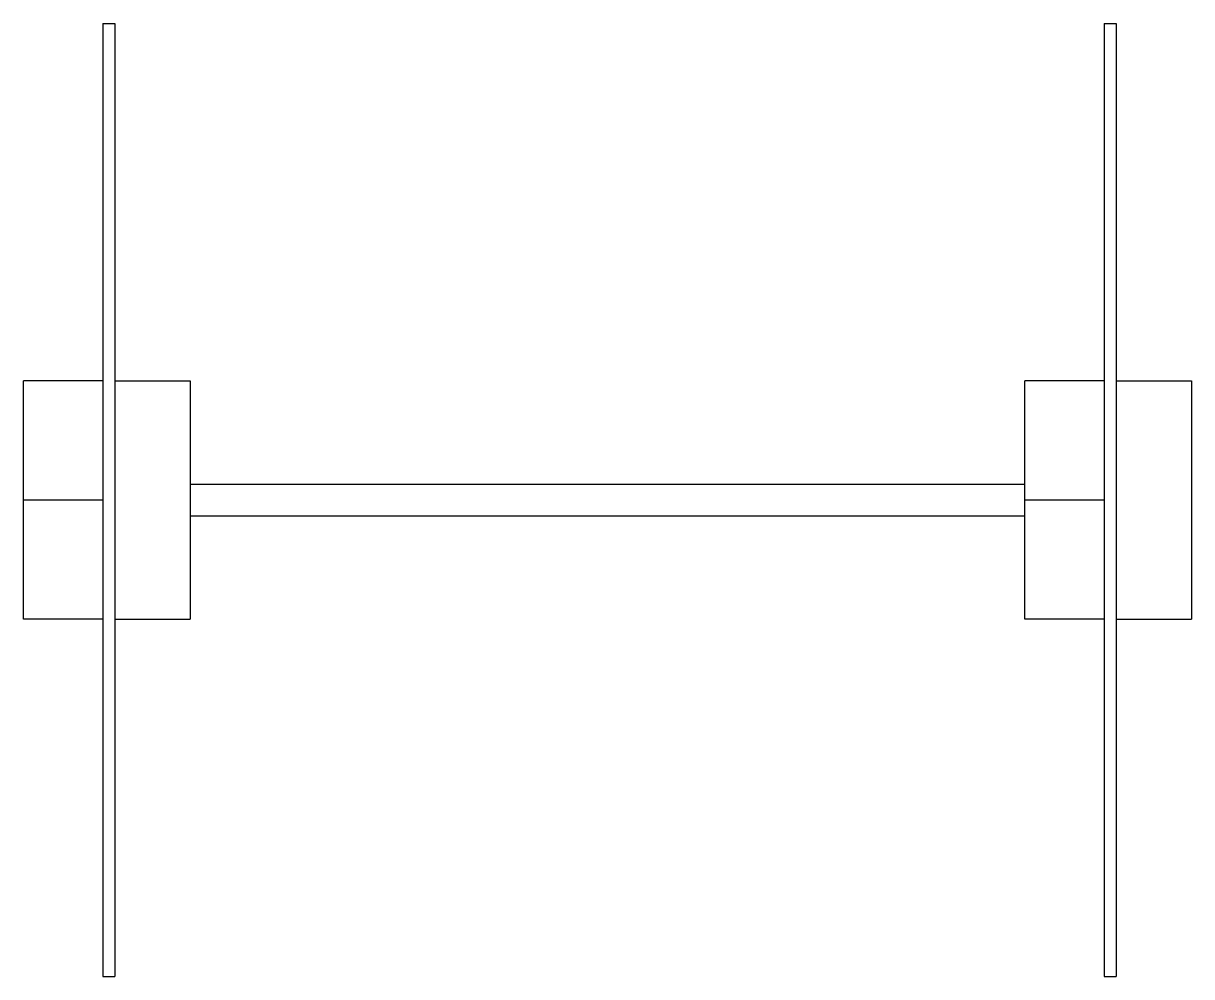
# Model space of a CAD drawing. Extents: x -24 to 123, y 224 to 344.
import ezdxf

# ---------------------------------------------------------------- set-up
doc = ezdxf.new("R2010")
doc.units = 0
doc.layers.get('0').update_dxf_attribs({"linetype": 'continuous'})

# ---------------------------------------------------------------- blocks, each defined once
blk = doc.blocks.new('FUSION036')
at = {"color": 0}
for p, q in [((-14, 344.5), (-12.5, 344.5)), ((112, 344.5), (113.5, 344.5)), ((-14, 299.5), (-24, 299.5)), ((-12.5, 299.5), (-3, 299.5)), ((112, 299.5), (102, 299.5)), ((113.5, 299.5), (123, 299.5)), ((-3, 286.5), (102, 286.5)), ((-14, 284.5), (-24, 284.5)), ((112, 284.5), (102, 284.5)), ((-3, 282.5), (102, 282.5)), ((-14, 269.5), (-24, 269.5)), ((-12.5, 269.5), (-3, 269.5)), ((112, 269.5), (102, 269.5)), ((113.5, 269.5), (123, 269.5)), ((-14, 224.5), (-12.5, 224.5)), ((112, 224.5), (113.5, 224.5))]:
    blk.add_line(p, q, dxfattribs=at)
for points in [[(-14, 344.5), (-14, 344.45), (-14, 344.4), (-14, 344.35), (-14, 344.3), (-14, 344.25), (-14, 344.2), (-14, 344.15), (-14, 344.1), (-14, 344.05), (-14, 344), (-14, 343.95), (-14, 343.9), (-14, 343.85), (-14, 343.8), (-14, 343.75), (-14, 343.7), (-14, 343.65), (-14, 343.6), (-14, 343.55), (-14, 343.5), (-14, 343.45), (-14, 343.4), (-14, 343.35), (-14, 343.3), (-14, 343.25), (-14, 343.2), (-14, 343.15), (-14, 343.1), (-14, 343.05), (-14, 343), (-14, 342.95), (-14, 342.9), (-14, 342.85), (-14, 342.8), (-14, 342.75), (-14, 342.7), (-14, 342.65), (-14, 342.6), (-14, 342.55), (-14, 342.5), (-14, 342.45), (-14, 342.4), (-14, 342.35), (-14, 342.3), (-14, 342.25), (-14, 342.2), (-14, 342.15), (-14, 342.1), (-14, 342.05), (-14, 342), (-14, 341.95), (-14, 341.9), (-14, 341.85), (-14, 341.8), (-14, 341.75), (-14, 341.7), (-14, 341.65), (-14, 341.6), (-14, 341.55), (-14, 341.5), (-14, 341.45), (-14, 341.4), (-14, 341.35), (-14, 341.3), (-14, 341.25), (-14, 341.2), (-14, 341.15), (-14, 341.1), (-14, 341.05), (-14, 341), (-14, 340.95), (-14, 340.9), (-14, 340.85), (-14, 340.8), (-14, 340.75), (-14, 340.7), (-14, 340.65), (-14, 340.6), (-14, 340.55), (-14, 340.5), (-14, 340.45), (-14, 340.4), (-14, 340.35), (-14, 340.3), (-14, 340.25), (-14, 340.2), (-14, 340.15), (-14, 340.1), (-14, 340.05), (-14, 340), (-14, 339.95), (-14, 339.9), (-14, 339.85), (-14, 339.8), (-14, 339.75), (-14, 339.7), (-14, 339.65), (-14, 339.6), (-14, 339.55), (-14, 339.5), (-14, 339.45), (-14, 339.4), (-14, 339.35), (-14, 339.3), (-14, 339.25), (-14, 339.2), (-14, 339.15), (-14, 339.1), (-14, 339.05), (-14, 339), (-14, 338.95), (-14, 338.9), (-14, 338.85), (-14, 338.8), (-14, 338.75), (-14, 338.7), (-14, 338.65), (-14, 338.6), (-14, 338.55), (-14, 338.5), (-14, 338.45), (-14, 338.4), (-14, 338.35), (-14, 338.3), (-14, 338.25), (-14, 338.2), (-14, 338.15), (-14, 338.1), (-14, 338.05), (-14, 338), (-14, 337.95), (-14, 337.9), (-14, 337.85), (-14, 337.8), (-14, 337.75), (-14, 337.7), (-14, 337.65), (-14, 337.6), (-14, 337.55), (-14, 337.5), (-14, 337.45), (-14, 337.4), (-14, 337.35), (-14, 337.3), (-14, 337.25), (-14, 337.2), (-14, 337.15), (-14, 337.1), (-14, 337.05), (-14, 337), (-14, 336.95), (-14, 336.9), (-14, 336.85), (-14, 336.8), (-14, 336.75), (-14, 336.7), (-14, 336.65), (-14, 336.6), (-14, 336.55), (-14, 336.5), (-14, 336.45), (-14, 336.4), (-14, 336.35), (-14, 336.3), (-14, 336.25), (-14, 336.2), (-14, 336.15), (-14, 336.1), (-14, 336.05), (-14, 336), (-14, 335.95), (-14, 335.9), (-14, 335.85), (-14, 335.8), (-14, 335.75), (-14, 335.7), (-14, 335.65), (-14, 335.6), (-14, 335.55), (-14, 335.5), (-14, 335.45), (-14, 335.4), (-14, 335.35), (-14, 335.3), (-14, 335.25), (-14, 335.2), (-14, 335.15), (-14, 335.1), (-14, 335.05), (-14, 335), (-14, 334.95), (-14, 334.9), (-14, 334.85), (-14, 334.8), (-14, 334.75), (-14, 334.7), (-14, 334.65), (-14, 334.6), (-14, 334.55), (-14, 334.5), (-14, 334.45), (-14, 334.4), (-14, 334.35), (-14, 334.3), (-14, 334.25), (-14, 334.2), (-14, 334.15), (-14, 334.1), (-14, 334.05), (-14, 334), (-14, 333.95), (-14, 333.9), (-14, 333.85), (-14, 333.8), (-14, 333.75), (-14, 333.7), (-14, 333.65), (-14, 333.6), (-14, 333.55), (-14, 333.5), (-14, 333.45), (-14, 333.4), (-14, 333.35), (-14, 333.3), (-14, 333.25), (-14, 333.2), (-14, 333.15), (-14, 333.1), (-14, 333.05), (-14, 333), (-14, 332.95), (-14, 332.9), (-14, 332.85), (-14, 332.8), (-14, 332.75), (-14, 332.7), (-14, 332.65), (-14, 332.6), (-14, 332.55), (-14, 332.5), (-14, 332.45), (-14, 332.4), (-14, 332.35), (-14, 332.3), (-14, 332.25), (-14, 332.2), (-14, 332.15), (-14, 332.1), (-14, 332.05), (-14, 332), (-14, 331.95), (-14, 331.9), (-14, 331.85), (-14, 331.8), (-14, 331.75), (-14, 331.7), (-14, 331.65), (-14, 331.6), (-14, 331.55), (-14, 331.5), (-14, 331.45), (-14, 331.4), (-14, 331.35), (-14, 331.3), (-14, 331.25), (-14, 331.2), (-14, 331.15), (-14, 331.1), (-14, 331.05), (-14, 331), (-14, 330.95), (-14, 330.9), (-14, 330.85), (-14, 330.8), (-14, 330.75), (-14, 330.7), (-14, 330.65), (-14, 330.6), (-14, 330.55), (-14, 330.5), (-14, 330.45), (-14, 330.4), (-14, 330.35), (-14, 330.3), (-14, 330.25), (-14, 330.2), (-14, 330.15), (-14, 330.1), (-14, 330.05), (-14, 330), (-14, 329.95), (-14, 329.9), (-14, 329.85), (-14, 329.8), (-14, 329.75), (-14, 329.7), (-14, 329.65), (-14, 329.6), (-14, 329.55), (-14, 329.5), (-14, 329.45), (-14, 329.4), (-14, 329.35), (-14, 329.3), (-14, 329.25), (-14, 329.2), (-14, 329.15), (-14, 329.1), (-14, 329.05), (-14, 329), (-14, 328.95), (-14, 328.9), (-14, 328.85), (-14, 328.8), (-14, 328.75), (-14, 328.7), (-14, 328.65), (-14, 328.6), (-14, 328.55), (-14, 328.5), (-14, 328.45), (-14, 328.4), (-14, 328.35), (-14, 328.3), (-14, 328.25), (-14, 328.2), (-14, 328.15), (-14, 328.1), (-14, 328.05), (-14, 328), (-14, 327.95), (-14, 327.9), (-14, 327.85), (-14, 327.8), (-14, 327.75), (-14, 327.7), (-14, 327.65), (-14, 327.6), (-14, 327.55), (-14, 327.5), (-14, 327.45), (-14, 327.4), (-14, 327.35), (-14, 327.3), (-14, 327.25), (-14, 327.2), (-14, 327.15), (-14, 327.1), (-14, 327.05), (-14, 327), (-14, 326.95), (-14, 326.9), (-14, 326.85), (-14, 326.8), (-14, 326.75), (-14, 326.7), (-14, 326.65), (-14, 326.6), (-14, 326.55), (-14, 326.5), (-14, 326.45), (-14, 326.4), (-14, 326.35), (-14, 326.3), (-14, 326.25), (-14, 326.2), (-14, 326.15), (-14, 326.1), (-14, 326.05), (-14, 326), (-14, 325.95), (-14, 325.9), (-14, 325.85), (-14, 325.8), (-14, 325.75), (-14, 325.7), (-14, 325.65), (-14, 325.6), (-14, 325.55), (-14, 325.5), (-14, 325.45), (-14, 325.4), (-14, 325.35), (-14, 325.3), (-14, 325.25), (-14, 325.2), (-14, 325.15), (-14, 325.1), (-14, 325.05), (-14, 325), (-14, 324.95), (-14, 324.9), (-14, 324.85), (-14, 324.8), (-14, 324.75), (-14, 324.7), (-14, 324.65), (-14, 324.6), (-14, 324.55), (-14, 324.5), (-14, 324.45), (-14, 324.4), (-14, 324.35), (-14, 324.3), (-14, 324.25), (-14, 324.2), (-14, 324.15), (-14, 324.1), (-14, 324.05), (-14, 324), (-14, 323.95), (-14, 323.9), (-14, 323.85), (-14, 323.8), (-14, 323.75), (-14, 323.7), (-14, 323.65), (-14, 323.6), (-14, 323.55), (-14, 323.5), (-14, 323.45), (-14, 323.4), (-14, 323.35), (-14, 323.3), (-14, 323.25), (-14, 323.2), (-14, 323.15), (-14, 323.1), (-14, 323.05), (-14, 323), (-14, 322.95), (-14, 322.9), (-14, 322.85), (-14, 322.8), (-14, 322.75), (-14, 322.7), (-14, 322.65), (-14, 322.6), (-14, 322.55), (-14, 322.5), (-14, 322.45), (-14, 322.4), (-14, 322.35), (-14, 322.3), (-14, 322.25), (-14, 322.2), (-14, 322.15), (-14, 322.1), (-14, 322.05), (-14, 322), (-14, 321.95), (-14, 321.9), (-14, 321.85), (-14, 321.8), (-14, 321.75), (-14, 321.7), (-14, 321.65), (-14, 321.6), (-14, 321.55), (-14, 321.5), (-14, 321.45), (-14, 321.4), (-14, 321.35), (-14, 321.3), (-14, 321.25), (-14, 321.2), (-14, 321.15), (-14, 321.1), (-14, 321.05), (-14, 321), (-14, 320.95), (-14, 320.9), (-14, 320.85), (-14, 320.8), (-14, 320.75), (-14, 320.7), (-14, 320.65), (-14, 320.6), (-14, 320.55), (-14, 320.5), (-14, 320.45), (-14, 320.4), (-14, 320.35), (-14, 320.3), (-14, 320.25), (-14, 320.2), (-14, 320.15), (-14, 320.1), (-14, 320.05), (-14, 320), (-14, 319.95), (-14, 319.9), (-14, 319.85), (-14, 319.8), (-14, 319.75), (-14, 319.7), (-14, 319.65), (-14, 319.6), (-14, 319.55), (-14, 319.5), (-14, 319.45), (-14, 319.4), (-14, 319.35), (-14, 319.3), (-14, 319.25), (-14, 319.2), (-14, 319.15), (-14, 319.1), (-14, 319.05), (-14, 319), (-14, 318.95), (-14, 318.9), (-14, 318.85), (-14, 318.8), (-14, 318.75), (-14, 318.7), (-14, 318.65), (-14, 318.6), (-14, 318.55), (-14, 318.5), (-14, 318.45), (-14, 318.4), (-14, 318.35), (-14, 318.3), (-14, 318.25), (-14, 318.2), (-14, 318.15), (-14, 318.1), (-14, 318.05), (-14, 318), (-14, 317.95), (-14, 317.9), (-14, 317.85), (-14, 317.8), (-14, 317.75), (-14, 317.7), (-14, 317.65), (-14, 317.6), (-14, 317.55), (-14, 317.5), (-14, 317.45), (-14, 317.4), (-14, 317.35), (-14, 317.3), (-14, 317.25), (-14, 317.2), (-14, 317.15), (-14, 317.1), (-14, 317.05), (-14, 317), (-14, 316.95), (-14, 316.9), (-14, 316.85), (-14, 316.8), (-14, 316.75), (-14, 316.7), (-14, 316.65), (-14, 316.6), (-14, 316.55), (-14, 316.5), (-14, 316.45), (-14, 316.4), (-14, 316.35), (-14, 316.3), (-14, 316.25), (-14, 316.2), (-14, 316.15), (-14, 316.1), (-14, 316.05), (-14, 316), (-14, 315.95), (-14, 315.9), (-14, 315.85), (-14, 315.8), (-14, 315.75), (-14, 315.7), (-14, 315.65), (-14, 315.6), (-14, 315.55), (-14, 315.5), (-14, 315.45), (-14, 315.4), (-14, 315.35), (-14, 315.3), (-14, 315.25), (-14, 315.2), (-14, 315.15), (-14, 315.1), (-14, 315.05), (-14, 315), (-14, 314.95), (-14, 314.9), (-14, 314.85), (-14, 314.8), (-14, 314.75), (-14, 314.7), (-14, 314.65), (-14, 314.6), (-14, 314.55), (-14, 314.5), (-14, 314.45), (-14, 314.4), (-14, 314.35), (-14, 314.3), (-14, 314.25), (-14, 314.2), (-14, 314.15), (-14, 314.1), (-14, 314.05), (-14, 314), (-14, 313.95), (-14, 313.9), (-14, 313.85), (-14, 313.8), (-14, 313.75), (-14, 313.7), (-14, 313.65), (-14, 313.6), (-14, 313.55), (-14, 313.5), (-14, 313.45), (-14, 313.4), (-14, 313.35), (-14, 313.3), (-14, 313.25), (-14, 313.2), (-14, 313.15), (-14, 313.1), (-14, 313.05), (-14, 313), (-14, 312.95), (-14, 312.9), (-14, 312.85), (-14, 312.8), (-14, 312.75), (-14, 312.7), (-14, 312.65), (-14, 312.6), (-14, 312.55), (-14, 312.5), (-14, 312.45), (-14, 312.4), (-14, 312.35), (-14, 312.3), (-14, 312.25), (-14, 312.2), (-14, 312.15), (-14, 312.1), (-14, 312.05), (-14, 312), (-14, 311.95), (-14, 311.9), (-14, 311.85), (-14, 311.8), (-14, 311.75), (-14, 311.7), (-14, 311.65), (-14, 311.6), (-14, 311.55), (-14, 311.5), (-14, 311.45), (-14, 311.4), (-14, 311.35), (-14, 311.3), (-14, 311.25), (-14, 311.2), (-14, 311.15), (-14, 311.1), (-14, 311.05), (-14, 311), (-14, 310.95), (-14, 310.9), (-14, 310.85), (-14, 310.8), (-14, 310.75), (-14, 310.7), (-14, 310.65), (-14, 310.6), (-14, 310.55), (-14, 310.5), (-14, 310.45), (-14, 310.4), (-14, 310.35), (-14, 310.3), (-14, 310.25), (-14, 310.2), (-14, 310.15), (-14, 310.1), (-14, 310.05), (-14, 310), (-14, 309.95), (-14, 309.9), (-14, 309.85), (-14, 309.8), (-14, 309.75), (-14, 309.7), (-14, 309.65), (-14, 309.6), (-14, 309.55), (-14, 309.5), (-14, 309.45), (-14, 309.4), (-14, 309.35), (-14, 309.3), (-14, 309.25), (-14, 309.2), (-14, 309.15), (-14, 309.1), (-14, 309.05), (-14, 309), (-14, 308.95), (-14, 308.9), (-14, 308.85), (-14, 308.8), (-14, 308.75), (-14, 308.7), (-14, 308.65), (-14, 308.6), (-14, 308.55), (-14, 308.5), (-14, 308.45), (-14, 308.4), (-14, 308.35), (-14, 308.3), (-14, 308.25), (-14, 308.2), (-14, 308.15), (-14, 308.1), (-14, 308.05), (-14, 308), (-14, 307.95), (-14, 307.9), (-14, 307.85), (-14, 307.8), (-14, 307.75), (-14, 307.7), (-14, 307.65), (-14, 307.6), (-14, 307.55), (-14, 307.5), (-14, 307.45), (-14, 307.4), (-14, 307.35), (-14, 307.3), (-14, 307.25), (-14, 307.2), (-14, 307.15), (-14, 307.1), (-14, 307.05), (-14, 307), (-14, 306.95), (-14, 306.9), (-14, 306.85), (-14, 306.8), (-14, 306.75), (-14, 306.7), (-14, 306.65), (-14, 306.6), (-14, 306.55), (-14, 306.5), (-14, 306.45), (-14, 306.4), (-14, 306.35), (-14, 306.3), (-14, 306.25), (-14, 306.2), (-14, 306.15), (-14, 306.1), (-14, 306.05), (-14, 306), (-14, 305.95), (-14, 305.9), (-14, 305.85), (-14, 305.8), (-14, 305.75), (-14, 305.7), (-14, 305.65), (-14, 305.6), (-14, 305.55), (-14, 305.5), (-14, 305.45), (-14, 305.4), (-14, 305.35), (-14, 305.3), (-14, 305.25), (-14, 305.2), (-14, 305.15), (-14, 305.1), (-14, 305.05), (-14, 305), (-14, 304.95), (-14, 304.9), (-14, 304.85), (-14, 304.8), (-14, 304.75), (-14, 304.7), (-14, 304.65), (-14, 304.6), (-14, 304.55), (-14, 304.5), (-14, 304.45), (-14, 304.4), (-14, 304.35), (-14, 304.3), (-14, 304.25), (-14, 304.2), (-14, 304.15), (-14, 304.1), (-14, 304.05), (-14, 304), (-14, 303.95), (-14, 303.9), (-14, 303.85), (-14, 303.8), (-14, 303.75), (-14, 303.7), (-14, 303.65), (-14, 303.6), (-14, 303.55), (-14, 303.5), (-14, 303.45), (-14, 303.4), (-14, 303.35), (-14, 303.3), (-14, 303.25), (-14, 303.2), (-14, 303.15), (-14, 303.1), (-14, 303.05), (-14, 303), (-14, 302.95), (-14, 302.9), (-14, 302.85), (-14, 302.8), (-14, 302.75), (-14, 302.7), (-14, 302.65), (-14, 302.6), (-14, 302.55), (-14, 302.5), (-14, 302.45), (-14, 302.4), (-14, 302.35), (-14, 302.3), (-14, 302.25), (-14, 302.2), (-14, 302.15), (-14, 302.1), (-14, 302.05), (-14, 302), (-14, 301.95), (-14, 301.9), (-14, 301.85), (-14, 301.8), (-14, 301.75), (-14, 301.7), (-14, 301.65), (-14, 301.6), (-14, 301.55), (-14, 301.5), (-14, 301.45), (-14, 301.4), (-14, 301.35), (-14, 301.3), (-14, 301.25), (-14, 301.2), (-14, 301.15), (-14, 301.1), (-14, 301.05), (-14, 301), (-14, 300.95), (-14, 300.9), (-14, 300.85), (-14, 300.8), (-14, 300.75), (-14, 300.7), (-14, 300.65), (-14, 300.6), (-14, 300.55), (-14, 300.5), (-14, 300.45), (-14, 300.4), (-14, 300.35), (-14, 300.3), (-14, 300.25), (-14, 300.2), (-14, 300.15), (-14, 300.1), (-14, 300.05), (-14, 300), (-14, 299.95), (-14, 299.9), (-14, 299.85), (-14, 299.8), (-14, 299.75), (-14, 299.7), (-14, 299.65), (-14, 299.6), (-14, 299.55), (-14, 299.5), (-14, 299.45), (-14, 299.4), (-14, 299.35), (-14, 299.3), (-14, 299.25), (-14, 299.2), (-14, 299.15), (-14, 299.1), (-14, 299.05), (-14, 299), (-14, 298.95), (-14, 298.9), (-14, 298.85), (-14, 298.8), (-14, 298.75), (-14, 298.7), (-14, 298.65), (-14, 298.6), (-14, 298.55), (-14, 298.5), (-14, 298.45), (-14, 298.4), (-14, 298.35), (-14, 298.3), (-14, 298.25), (-14, 298.2), (-14, 298.15), (-14, 298.1), (-14, 298.05), (-14, 298), (-14, 297.95), (-14, 297.9), (-14, 297.85), (-14, 297.8), (-14, 297.75), (-14, 297.7), (-14, 297.65), (-14, 297.6), (-14, 297.55), (-14, 297.5), (-14, 297.45), (-14, 297.4), (-14, 297.35), (-14, 297.3), (-14, 297.25), (-14, 297.2), (-14, 297.15), (-14, 297.1), (-14, 297.05), (-14, 297), (-14, 296.95), (-14, 296.9), (-14, 296.85), (-14, 296.8), (-14, 296.75), (-14, 296.7), (-14, 296.65), (-14, 296.6), (-14, 296.55), (-14, 296.5), (-14, 296.45), (-14, 296.4), (-14, 296.35), (-14, 296.3), (-14, 296.25), (-14, 296.2), (-14, 296.15), (-14, 296.1), (-14, 296.05), (-14, 296), (-14, 295.95), (-14, 295.9), (-14, 295.85), (-14, 295.8), (-14, 295.75), (-14, 295.7), (-14, 295.65), (-14, 295.6), (-14, 295.55), (-14, 295.5), (-14, 295.45), (-14, 295.4), (-14, 295.35), (-14, 295.3), (-14, 295.25), (-14, 295.2), (-14, 295.15), (-14, 295.1), (-14, 295.05), (-14, 295), (-14, 294.95), (-14, 294.9), (-14, 294.85), (-14, 294.8), (-14, 294.75), (-14, 294.7), (-14, 294.65), (-14, 294.6), (-14, 294.55), (-14, 294.5), (-14, 294.45), (-14, 294.4), (-14, 294.35), (-14, 294.3), (-14, 294.25), (-14, 294.2), (-14, 294.15), (-14, 294.1), (-14, 294.05), (-14, 294), (-14, 293.95), (-14, 293.9), (-14, 293.85), (-14, 293.8), (-14, 293.75), (-14, 293.7), (-14, 293.65), (-14, 293.6), (-14, 293.55), (-14, 293.5), (-14, 293.45), (-14, 293.4), (-14, 293.35), (-14, 293.3), (-14, 293.25), (-14, 293.2), (-14, 293.15), (-14, 293.1), (-14, 293.05), (-14, 293), (-14, 292.95), (-14, 292.9), (-14, 292.85), (-14, 292.8), (-14, 292.75), (-14, 292.7), (-14, 292.65), (-14, 292.6), (-14, 292.55), (-14, 292.5), (-14, 292.45), (-14, 292.4), (-14, 292.35), (-14, 292.3), (-14, 292.25), (-14, 292.2), (-14, 292.15), (-14, 292.1), (-14, 292.05), (-14, 292), (-14, 291.95), (-14, 291.9), (-14, 291.85), (-14, 291.8), (-14, 291.75), (-14, 291.7), (-14, 291.65), (-14, 291.6), (-14, 291.55), (-14, 291.5), (-14, 291.45), (-14, 291.4), (-14, 291.35), (-14, 291.3), (-14, 291.25), (-14, 291.2), (-14, 291.15), (-14, 291.1), (-14, 291.05), (-14, 291), (-14, 290.95), (-14, 290.9), (-14, 290.85), (-14, 290.8), (-14, 290.75), (-14, 290.7), (-14, 290.65), (-14, 290.6), (-14, 290.55), (-14, 290.5), (-14, 290.45), (-14, 290.4), (-14, 290.35), (-14, 290.3), (-14, 290.25), (-14, 290.2), (-14, 290.15), (-14, 290.1), (-14, 290.05), (-14, 290), (-14, 289.95), (-14, 289.9), (-14, 289.85), (-14, 289.8), (-14, 289.75), (-14, 289.7), (-14, 289.65), (-14, 289.6), (-14, 289.55), (-14, 289.5), (-14, 289.45), (-14, 289.4), (-14, 289.35), (-14, 289.3), (-14, 289.25), (-14, 289.2), (-14, 289.15), (-14, 289.1), (-14, 289.05), (-14, 289), (-14, 288.95), (-14, 288.9), (-14, 288.85), (-14, 288.8), (-14, 288.75), (-14, 288.7), (-14, 288.65), (-14, 288.6), (-14, 288.55), (-14, 288.5), (-14, 288.45), (-14, 288.4), (-14, 288.35), (-14, 288.3), (-14, 288.25), (-14, 288.2), (-14, 288.15), (-14, 288.1), (-14, 288.05), (-14, 288), (-14, 287.95), (-14, 287.9), (-14, 287.85), (-14, 287.8), (-14, 287.75), (-14, 287.7), (-14, 287.65), (-14, 287.6), (-14, 287.55), (-14, 287.5), (-14, 287.45), (-14, 287.4), (-14, 287.35), (-14, 287.3), (-14, 287.25), (-14, 287.2), (-14, 287.15), (-14, 287.1), (-14, 287.05), (-14, 287), (-14, 286.95), (-14, 286.9), (-14, 286.85), (-14, 286.8), (-14, 286.75), (-14, 286.7), (-14, 286.65), (-14, 286.6), (-14, 286.55), (-14, 286.5), (-14, 286.45), (-14, 286.4), (-14, 286.35), (-14, 286.3), (-14, 286.25), (-14, 286.2), (-14, 286.15), (-14, 286.1), (-14, 286.05), (-14, 286), (-14, 285.95), (-14, 285.9), (-14, 285.85), (-14, 285.8), (-14, 285.75), (-14, 285.7), (-14, 285.65), (-14, 285.6), (-14, 285.55), (-14, 285.5), (-14, 285.45), (-14, 285.4), (-14, 285.35), (-14, 285.3), (-14, 285.25), (-14, 285.2), (-14, 285.15), (-14, 285.1), (-14, 285.05), (-14, 285), (-14, 284.95), (-14, 284.9), (-14, 284.85), (-14, 284.8), (-14, 284.75), (-14, 284.7), (-14, 284.65), (-14, 284.6), (-14, 284.55), (-14, 284.5), (-14, 284.45), (-14, 284.4), (-14, 284.35), (-14, 284.3), (-14, 284.25), (-14, 284.2), (-14, 284.15), (-14, 284.1), (-14, 284.05), (-14, 284), (-14, 283.95), (-14, 283.9), (-14, 283.85), (-14, 283.8), (-14, 283.75), (-14, 283.7), (-14, 283.65), (-14, 283.6), (-14, 283.55), (-14, 283.5), (-14, 283.45), (-14, 283.4), (-14, 283.35), (-14, 283.3), (-14, 283.25), (-14, 283.2), (-14, 283.15), (-14, 283.1), (-14, 283.05), (-14, 283), (-14, 282.95), (-14, 282.9), (-14, 282.85), (-14, 282.8), (-14, 282.75), (-14, 282.7), (-14, 282.65), (-14, 282.6), (-14, 282.55), (-14, 282.5), (-14, 282.45), (-14, 282.4), (-14, 282.35), (-14, 282.3), (-14, 282.25), (-14, 282.2), (-14, 282.15), (-14, 282.1), (-14, 282.05), (-14, 282), (-14, 281.95), (-14, 281.9), (-14, 281.85), (-14, 281.8), (-14, 281.75), (-14, 281.7), (-14, 281.65), (-14, 281.6), (-14, 281.55), (-14, 281.5), (-14, 281.45), (-14, 281.4), (-14, 281.35), (-14, 281.3), (-14, 281.25), (-14, 281.2), (-14, 281.15), (-14, 281.1), (-14, 281.05), (-14, 281), (-14, 280.95), (-14, 280.9), (-14, 280.85), (-14, 280.8), (-14, 280.75), (-14, 280.7), (-14, 280.65), (-14, 280.6), (-14, 280.55), (-14, 280.5), (-14, 280.45), (-14, 280.4), (-14, 280.35), (-14, 280.3), (-14, 280.25), (-14, 280.2), (-14, 280.15), (-14, 280.1), (-14, 280.05), (-14, 280), (-14, 279.95), (-14, 279.9), (-14, 279.85), (-14, 279.8), (-14, 279.75), (-14, 279.7), (-14, 279.65), (-14, 279.6), (-14, 279.55), (-14, 279.5), (-14, 279.45), (-14, 279.4), (-14, 279.35), (-14, 279.3), (-14, 279.25), (-14, 279.2), (-14, 279.15), (-14, 279.1), (-14, 279.05), (-14, 279), (-14, 278.95), (-14, 278.9), (-14, 278.85), (-14, 278.8), (-14, 278.75), (-14, 278.7), (-14, 278.65), (-14, 278.6), (-14, 278.55), (-14, 278.5), (-14, 278.45), (-14, 278.4), (-14, 278.35), (-14, 278.3), (-14, 278.25), (-14, 278.2), (-14, 278.15), (-14, 278.1), (-14, 278.05), (-14, 278), (-14, 277.95), (-14, 277.9), (-14, 277.85), (-14, 277.8), (-14, 277.75), (-14, 277.7), (-14, 277.65), (-14, 277.6), (-14, 277.55), (-14, 277.5), (-14, 277.45), (-14, 277.4), (-14, 277.35), (-14, 277.3), (-14, 277.25), (-14, 277.2), (-14, 277.15), (-14, 277.1), (-14, 277.05), (-14, 277), (-14, 276.95), (-14, 276.9), (-14, 276.85), (-14, 276.8), (-14, 276.75), (-14, 276.7), (-14, 276.65), (-14, 276.6), (-14, 276.55), (-14, 276.5), (-14, 276.45), (-14, 276.4), (-14, 276.35), (-14, 276.3), (-14, 276.25), (-14, 276.2), (-14, 276.15), (-14, 276.1), (-14, 276.05), (-14, 276), (-14, 275.95), (-14, 275.9), (-14, 275.85), (-14, 275.8), (-14, 275.75), (-14, 275.7), (-14, 275.65), (-14, 275.6), (-14, 275.55), (-14, 275.5), (-14, 275.45), (-14, 275.4), (-14, 275.35), (-14, 275.3), (-14, 275.25), (-14, 275.2), (-14, 275.15), (-14, 275.1), (-14, 275.05), (-14, 275), (-14, 274.95), (-14, 274.9), (-14, 274.85), (-14, 274.8), (-14, 274.75), (-14, 274.7), (-14, 274.65), (-14, 274.6), (-14, 274.55), (-14, 274.5), (-14, 274.45), (-14, 274.4), (-14, 274.35), (-14, 274.3), (-14, 274.25), (-14, 274.2), (-14, 274.15), (-14, 274.1), (-14, 274.05), (-14, 274), (-14, 273.95), (-14, 273.9), (-14, 273.85), (-14, 273.8), (-14, 273.75), (-14, 273.7), (-14, 273.65), (-14, 273.6), (-14, 273.55), (-14, 273.5), (-14, 273.45), (-14, 273.4), (-14, 273.35), (-14, 273.3), (-14, 273.25), (-14, 273.2), (-14, 273.15), (-14, 273.1), (-14, 273.05), (-14, 273), (-14, 272.95), (-14, 272.9), (-14, 272.85), (-14, 272.8), (-14, 272.75), (-14, 272.7), (-14, 272.65), (-14, 272.6), (-14, 272.55), (-14, 272.5), (-14, 272.45), (-14, 272.4), (-14, 272.35), (-14, 272.3), (-14, 272.25), (-14, 272.2), (-14, 272.15), (-14, 272.1), (-14, 272.05), (-14, 272), (-14, 271.95), (-14, 271.9), (-14, 271.85), (-14, 271.8), (-14, 271.75), (-14, 271.7), (-14, 271.65), (-14, 271.6), (-14, 271.55), (-14, 271.5), (-14, 271.45), (-14, 271.4), (-14, 271.35), (-14, 271.3), (-14, 271.25), (-14, 271.2), (-14, 271.15), (-14, 271.1), (-14, 271.05), (-14, 271), (-14, 270.95), (-14, 270.9), (-14, 270.85), (-14, 270.8), (-14, 270.75), (-14, 270.7), (-14, 270.65), (-14, 270.6), (-14, 270.55), (-14, 270.5), (-14, 270.45), (-14, 270.4), (-14, 270.35), (-14, 270.3), (-14, 270.25), (-14, 270.2), (-14, 270.15), (-14, 270.1), (-14, 270.05), (-14, 270), (-14, 269.95), (-14, 269.9), (-14, 269.85), (-14, 269.8), (-14, 269.75), (-14, 269.7), (-14, 269.65), (-14, 269.6), (-14, 269.55), (-14, 269.5), (-14, 269.45), (-14, 269.4), (-14, 269.35), (-14, 269.3), (-14, 269.25), (-14, 269.2), (-14, 269.15), (-14, 269.1), (-14, 269.05), (-14, 269), (-14, 268.95), (-14, 268.9), (-14, 268.85), (-14, 268.8), (-14, 268.75), (-14, 268.7), (-14, 268.65), (-14, 268.6), (-14, 268.55), (-14, 268.5), (-14, 268.45), (-14, 268.4), (-14, 268.35), (-14, 268.3), (-14, 268.25), (-14, 268.2), (-14, 268.15), (-14, 268.1), (-14, 268.05), (-14, 268), (-14, 267.95), (-14, 267.9), (-14, 267.85), (-14, 267.8), (-14, 267.75), (-14, 267.7), (-14, 267.65), (-14, 267.6), (-14, 267.55), (-14, 267.5), (-14, 267.45), (-14, 267.4), (-14, 267.35), (-14, 267.3), (-14, 267.25), (-14, 267.2), (-14, 267.15), (-14, 267.1), (-14, 267.05), (-14, 267), (-14, 266.95), (-14, 266.9), (-14, 266.85), (-14, 266.8), (-14, 266.75), (-14, 266.7), (-14, 266.65), (-14, 266.6), (-14, 266.55), (-14, 266.5), (-14, 266.45), (-14, 266.4), (-14, 266.35), (-14, 266.3), (-14, 266.25), (-14, 266.2), (-14, 266.15), (-14, 266.1), (-14, 266.05), (-14, 266), (-14, 265.95), (-14, 265.9), (-14, 265.85), (-14, 265.8), (-14, 265.75), (-14, 265.7), (-14, 265.65), (-14, 265.6), (-14, 265.55), (-14, 265.5), (-14, 265.45), (-14, 265.4), (-14, 265.35), (-14, 265.3), (-14, 265.25), (-14, 265.2), (-14, 265.15), (-14, 265.1), (-14, 265.05), (-14, 265), (-14, 264.95), (-14, 264.9), (-14, 264.85), (-14, 264.8), (-14, 264.75), (-14, 264.7), (-14, 264.65), (-14, 264.6), (-14, 264.55), (-14, 264.5), (-14, 264.45), (-14, 264.4), (-14, 264.35), (-14, 264.3), (-14, 264.25), (-14, 264.2), (-14, 264.15), (-14, 264.1), (-14, 264.05), (-14, 264), (-14, 263.95), (-14, 263.9), (-14, 263.85), (-14, 263.8), (-14, 263.75), (-14, 263.7), (-14, 263.65), (-14, 263.6), (-14, 263.55), (-14, 263.5), (-14, 263.45), (-14, 263.4), (-14, 263.35), (-14, 263.3), (-14, 263.25), (-14, 263.2), (-14, 263.15), (-14, 263.1), (-14, 263.05), (-14, 263), (-14, 262.95), (-14, 262.9), (-14, 262.85), (-14, 262.8), (-14, 262.75), (-14, 262.7), (-14, 262.65), (-14, 262.6), (-14, 262.55), (-14, 262.5), (-14, 262.45), (-14, 262.4), (-14, 262.35), (-14, 262.3), (-14, 262.25), (-14, 262.2), (-14, 262.15), (-14, 262.1), (-14, 262.05), (-14, 262), (-14, 261.95), (-14, 261.9), (-14, 261.85), (-14, 261.8), (-14, 261.75), (-14, 261.7), (-14, 261.65), (-14, 261.6), (-14, 261.55), (-14, 261.5), (-14, 261.45), (-14, 261.4), (-14, 261.35), (-14, 261.3), (-14, 261.25), (-14, 261.2), (-14, 261.15), (-14, 261.1), (-14, 261.05), (-14, 261), (-14, 260.95), (-14, 260.9), (-14, 260.85), (-14, 260.8), (-14, 260.75), (-14, 260.7), (-14, 260.65), (-14, 260.6), (-14, 260.55), (-14, 260.5), (-14, 260.45), (-14, 260.4), (-14, 260.35), (-14, 260.3), (-14, 260.25), (-14, 260.2), (-14, 260.15), (-14, 260.1), (-14, 260.05), (-14, 260), (-14, 259.95), (-14, 259.9), (-14, 259.85), (-14, 259.8), (-14, 259.75), (-14, 259.7), (-14, 259.65), (-14, 259.6), (-14, 259.55), (-14, 259.5), (-14, 259.45), (-14, 259.4), (-14, 259.35), (-14, 259.3), (-14, 259.25), (-14, 259.2), (-14, 259.15), (-14, 259.1), (-14, 259.05), (-14, 259), (-14, 258.95), (-14, 258.9), (-14, 258.85), (-14, 258.8), (-14, 258.75), (-14, 258.7), (-14, 258.65), (-14, 258.6), (-14, 258.55), (-14, 258.5), (-14, 258.45), (-14, 258.4), (-14, 258.35), (-14, 258.3), (-14, 258.25), (-14, 258.2), (-14, 258.15), (-14, 258.1), (-14, 258.05), (-14, 258), (-14, 257.95), (-14, 257.9), (-14, 257.85), (-14, 257.8), (-14, 257.75), (-14, 257.7), (-14, 257.65), (-14, 257.6), (-14, 257.55), (-14, 257.5), (-14, 257.45), (-14, 257.4), (-14, 257.35), (-14, 257.3), (-14, 257.25), (-14, 257.2), (-14, 257.15), (-14, 257.1), (-14, 257.05), (-14, 257), (-14, 256.95), (-14, 256.9), (-14, 256.85), (-14, 256.8), (-14, 256.75), (-14, 256.7), (-14, 256.65), (-14, 256.6), (-14, 256.55), (-14, 256.5), (-14, 256.45), (-14, 256.4), (-14, 256.35), (-14, 256.3), (-14, 256.25), (-14, 256.2), (-14, 256.15), (-14, 256.1), (-14, 256.05), (-14, 256), (-14, 255.95), (-14, 255.9), (-14, 255.85), (-14, 255.8), (-14, 255.75), (-14, 255.7), (-14, 255.65), (-14, 255.6), (-14, 255.55), (-14, 255.5), (-14, 255.45), (-14, 255.4), (-14, 255.35), (-14, 255.3), (-14, 255.25), (-14, 255.2), (-14, 255.15), (-14, 255.1), (-14, 255.05), (-14, 255), (-14, 254.95), (-14, 254.9), (-14, 254.85), (-14, 254.8), (-14, 254.75), (-14, 254.7), (-14, 254.65), (-14, 254.6), (-14, 254.55), (-14, 254.5), (-14, 254.45), (-14, 254.4), (-14, 254.35), (-14, 254.3), (-14, 254.25), (-14, 254.2), (-14, 254.15), (-14, 254.1), (-14, 254.05), (-14, 254), (-14, 253.95), (-14, 253.9), (-14, 253.85), (-14, 253.8), (-14, 253.75), (-14, 253.7), (-14, 253.65), (-14, 253.6), (-14, 253.55), (-14, 253.5), (-14, 253.45), (-14, 253.4), (-14, 253.35), (-14, 253.3), (-14, 253.25), (-14, 253.2), (-14, 253.15), (-14, 253.1), (-14, 253.05), (-14, 253), (-14, 252.95), (-14, 252.9), (-14, 252.85), (-14, 252.8), (-14, 252.75), (-14, 252.7), (-14, 252.65), (-14, 252.6), (-14, 252.55), (-14, 252.5), (-14, 252.45), (-14, 252.4), (-14, 252.35), (-14, 252.3), (-14, 252.25), (-14, 252.2), (-14, 252.15), (-14, 252.1), (-14, 252.05), (-14, 252), (-14, 251.95), (-14, 251.9), (-14, 251.85), (-14, 251.8), (-14, 251.75), (-14, 251.7), (-14, 251.65), (-14, 251.6), (-14, 251.55), (-14, 251.5), (-14, 251.45), (-14, 251.4), (-14, 251.35), (-14, 251.3), (-14, 251.25), (-14, 251.2), (-14, 251.15), (-14, 251.1), (-14, 251.05), (-14, 251), (-14, 250.95), (-14, 250.9), (-14, 250.85), (-14, 250.8), (-14, 250.75), (-14, 250.7), (-14, 250.65), (-14, 250.6), (-14, 250.55), (-14, 250.5), (-14, 250.45), (-14, 250.4), (-14, 250.35), (-14, 250.3), (-14, 250.25), (-14, 250.2), (-14, 250.15), (-14, 250.1), (-14, 250.05), (-14, 250), (-14, 249.95), (-14, 249.9), (-14, 249.85), (-14, 249.8), (-14, 249.75), (-14, 249.7), (-14, 249.65), (-14, 249.6), (-14, 249.55), (-14, 249.5), (-14, 249.45), (-14, 249.4), (-14, 249.35), (-14, 249.3), (-14, 249.25), (-14, 249.2), (-14, 249.15), (-14, 249.1), (-14, 249.05), (-14, 249), (-14, 248.95), (-14, 248.9), (-14, 248.85), (-14, 248.8), (-14, 248.75), (-14, 248.7), (-14, 248.65), (-14, 248.6), (-14, 248.55), (-14, 248.5), (-14, 248.45), (-14, 248.4), (-14, 248.35), (-14, 248.3), (-14, 248.25), (-14, 248.2), (-14, 248.15), (-14, 248.1), (-14, 248.05), (-14, 248), (-14, 247.95), (-14, 247.9), (-14, 247.85), (-14, 247.8), (-14, 247.75), (-14, 247.7), (-14, 247.65), (-14, 247.6), (-14, 247.55), (-14, 247.5), (-14, 247.45), (-14, 247.4), (-14, 247.35), (-14, 247.3), (-14, 247.25), (-14, 247.2), (-14, 247.15), (-14, 247.1), (-14, 247.05), (-14, 247), (-14, 246.95), (-14, 246.9), (-14, 246.85), (-14, 246.8), (-14, 246.75), (-14, 246.7), (-14, 246.65), (-14, 246.6), (-14, 246.55), (-14, 246.5), (-14, 246.45), (-14, 246.4), (-14, 246.35), (-14, 246.3), (-14, 246.25), (-14, 246.2), (-14, 246.15), (-14, 246.1), (-14, 246.05), (-14, 246), (-14, 245.95), (-14, 245.9), (-14, 245.85), (-14, 245.8), (-14, 245.75), (-14, 245.7), (-14, 245.65), (-14, 245.6), (-14, 245.55), (-14, 245.5), (-14, 245.45), (-14, 245.4), (-14, 245.35), (-14, 245.3), (-14, 245.25), (-14, 245.2), (-14, 245.15), (-14, 245.1), (-14, 245.05), (-14, 245), (-14, 244.95), (-14, 244.9), (-14, 244.85), (-14, 244.8), (-14, 244.75), (-14, 244.7), (-14, 244.65), (-14, 244.6), (-14, 244.55), (-14, 244.5), (-14, 244.45), (-14, 244.4), (-14, 244.35), (-14, 244.3), (-14, 244.25), (-14, 244.2), (-14, 244.15), (-14, 244.1), (-14, 244.05), (-14, 244), (-14, 243.95), (-14, 243.9), (-14, 243.85), (-14, 243.8), (-14, 243.75), (-14, 243.7), (-14, 243.65), (-14, 243.6), (-14, 243.55), (-14, 243.5), (-14, 243.45), (-14, 243.4), (-14, 243.35), (-14, 243.3), (-14, 243.25), (-14, 243.2), (-14, 243.15), (-14, 243.1), (-14, 243.05), (-14, 243), (-14, 242.95), (-14, 242.9), (-14, 242.85), (-14, 242.8), (-14, 242.75), (-14, 242.7), (-14, 242.65), (-14, 242.6), (-14, 242.55), (-14, 242.5), (-14, 242.45), (-14, 242.4), (-14, 242.35), (-14, 242.3), (-14, 242.25), (-14, 242.2), (-14, 242.15), (-14, 242.1), (-14, 242.05), (-14, 242), (-14, 241.95), (-14, 241.9), (-14, 241.85), (-14, 241.8), (-14, 241.75), (-14, 241.7), (-14, 241.65), (-14, 241.6), (-14, 241.55), (-14, 241.5), (-14, 241.45), (-14, 241.4), (-14, 241.35), (-14, 241.3), (-14, 241.25), (-14, 241.2), (-14, 241.15), (-14, 241.1), (-14, 241.05), (-14, 241), (-14, 240.95), (-14, 240.9), (-14, 240.85), (-14, 240.8), (-14, 240.75), (-14, 240.7), (-14, 240.65), (-14, 240.6), (-14, 240.55), (-14, 240.5), (-14, 240.45), (-14, 240.4), (-14, 240.35), (-14, 240.3), (-14, 240.25), (-14, 240.2), (-14, 240.15), (-14, 240.1), (-14, 240.05), (-14, 240), (-14, 239.95), (-14, 239.9), (-14, 239.85), (-14, 239.8), (-14, 239.75), (-14, 239.7), (-14, 239.65), (-14, 239.6), (-14, 239.55), (-14, 239.5), (-14, 239.45), (-14, 239.4), (-14, 239.35), (-14, 239.3), (-14, 239.25), (-14, 239.2), (-14, 239.15), (-14, 239.1), (-14, 239.05), (-14, 239), (-14, 238.95), (-14, 238.9), (-14, 238.85), (-14, 238.8), (-14, 238.75), (-14, 238.7), (-14, 238.65), (-14, 238.6), (-14, 238.55), (-14, 238.5), (-14, 238.45), (-14, 238.4), (-14, 238.35), (-14, 238.3), (-14, 238.25), (-14, 238.2), (-14, 238.15), (-14, 238.1), (-14, 238.05), (-14, 238), (-14, 237.95), (-14, 237.9), (-14, 237.85), (-14, 237.8), (-14, 237.75), (-14, 237.7), (-14, 237.65), (-14, 237.6), (-14, 237.55), (-14, 237.5), (-14, 237.45), (-14, 237.4), (-14, 237.35), (-14, 237.3), (-14, 237.25), (-14, 237.2), (-14, 237.15), (-14, 237.1), (-14, 237.05), (-14, 237), (-14, 236.95), (-14, 236.9), (-14, 236.85), (-14, 236.8), (-14, 236.75), (-14, 236.7), (-14, 236.65), (-14, 236.6), (-14, 236.55), (-14, 236.5), (-14, 236.45), (-14, 236.4), (-14, 236.35), (-14, 236.3), (-14, 236.25), (-14, 236.2), (-14, 236.15), (-14, 236.1), (-14, 236.05), (-14, 236), (-14, 235.95), (-14, 235.9), (-14, 235.85), (-14, 235.8), (-14, 235.75), (-14, 235.7), (-14, 235.65), (-14, 235.6), (-14, 235.55), (-14, 235.5), (-14, 235.45), (-14, 235.4), (-14, 235.35), (-14, 235.3), (-14, 235.25), (-14, 235.2), (-14, 235.15), (-14, 235.1), (-14, 235.05), (-14, 235), (-14, 234.95), (-14, 234.9), (-14, 234.85), (-14, 234.8), (-14, 234.75), (-14, 234.7), (-14, 234.65), (-14, 234.6), (-14, 234.55), (-14, 234.5), (-14, 234.45), (-14, 234.4), (-14, 234.35), (-14, 234.3), (-14, 234.25), (-14, 234.2), (-14, 234.15), (-14, 234.1), (-14, 234.05), (-14, 234), (-14, 233.95), (-14, 233.9), (-14, 233.85), (-14, 233.8), (-14, 233.75), (-14, 233.7), (-14, 233.65), (-14, 233.6), (-14, 233.55), (-14, 233.5), (-14, 233.45), (-14, 233.4), (-14, 233.35), (-14, 233.3), (-14, 233.25), (-14, 233.2), (-14, 233.15), (-14, 233.1), (-14, 233.05), (-14, 233), (-14, 232.95), (-14, 232.9), (-14, 232.85), (-14, 232.8), (-14, 232.75), (-14, 232.7), (-14, 232.65), (-14, 232.6), (-14, 232.55), (-14, 232.5), (-14, 232.45), (-14, 232.4), (-14, 232.35), (-14, 232.3), (-14, 232.25), (-14, 232.2), (-14, 232.15), (-14, 232.1), (-14, 232.05), (-14, 232), (-14, 231.95), (-14, 231.9), (-14, 231.85), (-14, 231.8), (-14, 231.75), (-14, 231.7), (-14, 231.65), (-14, 231.6), (-14, 231.55), (-14, 231.5), (-14, 231.45), (-14, 231.4), (-14, 231.35), (-14, 231.3), (-14, 231.25), (-14, 231.2), (-14, 231.15), (-14, 231.1), (-14, 231.05), (-14, 231), (-14, 230.95), (-14, 230.9), (-14, 230.85), (-14, 230.8), (-14, 230.75), (-14, 230.7), (-14, 230.65), (-14, 230.6), (-14, 230.55), (-14, 230.5), (-14, 230.45), (-14, 230.4), (-14, 230.35), (-14, 230.3), (-14, 230.25), (-14, 230.2), (-14, 230.15), (-14, 230.1), (-14, 230.05), (-14, 230), (-14, 229.95), (-14, 229.9), (-14, 229.85), (-14, 229.8), (-14, 229.75), (-14, 229.7), (-14, 229.65), (-14, 229.6), (-14, 229.55), (-14, 229.5), (-14, 229.45), (-14, 229.4), (-14, 229.35), (-14, 229.3), (-14, 229.25), (-14, 229.2), (-14, 229.15), (-14, 229.1), (-14, 229.05), (-14, 229), (-14, 228.95), (-14, 228.9), (-14, 228.85), (-14, 228.8), (-14, 228.75), (-14, 228.7), (-14, 228.65), (-14, 228.6), (-14, 228.55), (-14, 228.5), (-14, 228.45), (-14, 228.4), (-14, 228.35), (-14, 228.3), (-14, 228.25), (-14, 228.2), (-14, 228.15), (-14, 228.1), (-14, 228.05), (-14, 228), (-14, 227.95), (-14, 227.9), (-14, 227.85), (-14, 227.8), (-14, 227.75), (-14, 227.7), (-14, 227.65), (-14, 227.6), (-14, 227.55), (-14, 227.5), (-14, 227.45), (-14, 227.4), (-14, 227.35), (-14, 227.3), (-14, 227.25), (-14, 227.2), (-14, 227.15), (-14, 227.1), (-14, 227.05), (-14, 227), (-14, 226.95), (-14, 226.9), (-14, 226.85), (-14, 226.8), (-14, 226.75), (-14, 226.7), (-14, 226.65), (-14, 226.6), (-14, 226.55), (-14, 226.5), (-14, 226.45), (-14, 226.4), (-14, 226.35), (-14, 226.3), (-14, 226.25), (-14, 226.2), (-14, 226.15), (-14, 226.1), (-14, 226.05), (-14, 226), (-14, 225.95), (-14, 225.9), (-14, 225.85), (-14, 225.8), (-14, 225.75), (-14, 225.7), (-14, 225.65), (-14, 225.6), (-14, 225.55), (-14, 225.5), (-14, 225.45), (-14, 225.4), (-14, 225.35), (-14, 225.3), (-14, 225.25), (-14, 225.2), (-14, 225.15), (-14, 225.1), (-14, 225.05), (-14, 225), (-14, 224.95), (-14, 224.9), (-14, 224.85), (-14, 224.8), (-14, 224.75), (-14, 224.7), (-14, 224.65), (-14, 224.6), (-14, 224.55), (-14, 224.5)], [(-12.5, 344.5), (-12.5, 344.45), (-12.5, 344.4), (-12.5, 344.35), (-12.5, 344.3), (-12.5, 344.25), (-12.5, 344.2), (-12.5, 344.15), (-12.5, 344.1), (-12.5, 344.05), (-12.5, 344), (-12.5, 343.95), (-12.5, 343.9), (-12.5, 343.85), (-12.5, 343.8), (-12.5, 343.75), (-12.5, 343.7), (-12.5, 343.65), (-12.5, 343.6), (-12.5, 343.55), (-12.5, 343.5), (-12.5, 343.45), (-12.5, 343.4), (-12.5, 343.35), (-12.5, 343.3), (-12.5, 343.25), (-12.5, 343.2), (-12.5, 343.15), (-12.5, 343.1), (-12.5, 343.05), (-12.5, 343), (-12.5, 342.95), (-12.5, 342.9), (-12.5, 342.85), (-12.5, 342.8), (-12.5, 342.75), (-12.5, 342.7), (-12.5, 342.65), (-12.5, 342.6), (-12.5, 342.55), (-12.5, 342.5), (-12.5, 342.45), (-12.5, 342.4), (-12.5, 342.35), (-12.5, 342.3), (-12.5, 342.25), (-12.5, 342.2), (-12.5, 342.15), (-12.5, 342.1), (-12.5, 342.05), (-12.5, 342), (-12.5, 341.95), (-12.5, 341.9), (-12.5, 341.85), (-12.5, 341.8), (-12.5, 341.75), (-12.5, 341.7), (-12.5, 341.65), (-12.5, 341.6), (-12.5, 341.55), (-12.5, 341.5), (-12.5, 341.45), (-12.5, 341.4), (-12.5, 341.35), (-12.5, 341.3), (-12.5, 341.25), (-12.5, 341.2), (-12.5, 341.15), (-12.5, 341.1), (-12.5, 341.05), (-12.5, 341), (-12.5, 340.95), (-12.5, 340.9), (-12.5, 340.85), (-12.5, 340.8), (-12.5, 340.75), (-12.5, 340.7), (-12.5, 340.65), (-12.5, 340.6), (-12.5, 340.55), (-12.5, 340.5), (-12.5, 340.45), (-12.5, 340.4), (-12.5, 340.35), (-12.5, 340.3), (-12.5, 340.25), (-12.5, 340.2), (-12.5, 340.15), (-12.5, 340.1), (-12.5, 340.05), (-12.5, 340), (-12.5, 339.95), (-12.5, 339.9), (-12.5, 339.85), (-12.5, 339.8), (-12.5, 339.75), (-12.5, 339.7), (-12.5, 339.65), (-12.5, 339.6), (-12.5, 339.55), (-12.5, 339.5), (-12.5, 339.45), (-12.5, 339.4), (-12.5, 339.35), (-12.5, 339.3), (-12.5, 339.25), (-12.5, 339.2), (-12.5, 339.15), (-12.5, 339.1), (-12.5, 339.05), (-12.5, 339), (-12.5, 338.95), (-12.5, 338.9), (-12.5, 338.85), (-12.5, 338.8), (-12.5, 338.75), (-12.5, 338.7), (-12.5, 338.65), (-12.5, 338.6), (-12.5, 338.55), (-12.5, 338.5), (-12.5, 338.45), (-12.5, 338.4), (-12.5, 338.35), (-12.5, 338.3), (-12.5, 338.25), (-12.5, 338.2), (-12.5, 338.15), (-12.5, 338.1), (-12.5, 338.05), (-12.5, 338), (-12.5, 337.95), (-12.5, 337.9), (-12.5, 337.85), (-12.5, 337.8), (-12.5, 337.75), (-12.5, 337.7), (-12.5, 337.65), (-12.5, 337.6), (-12.5, 337.55), (-12.5, 337.5), (-12.5, 337.45), (-12.5, 337.4), (-12.5, 337.35), (-12.5, 337.3), (-12.5, 337.25), (-12.5, 337.2), (-12.5, 337.15), (-12.5, 337.1), (-12.5, 337.05), (-12.5, 337), (-12.5, 336.95), (-12.5, 336.9), (-12.5, 336.85), (-12.5, 336.8), (-12.5, 336.75), (-12.5, 336.7), (-12.5, 336.65), (-12.5, 336.6), (-12.5, 336.55), (-12.5, 336.5), (-12.5, 336.45), (-12.5, 336.4), (-12.5, 336.35), (-12.5, 336.3), (-12.5, 336.25), (-12.5, 336.2), (-12.5, 336.15), (-12.5, 336.1), (-12.5, 336.05), (-12.5, 336), (-12.5, 335.95), (-12.5, 335.9), (-12.5, 335.85), (-12.5, 335.8), (-12.5, 335.75), (-12.5, 335.7), (-12.5, 335.65), (-12.5, 335.6), (-12.5, 335.55), (-12.5, 335.5), (-12.5, 335.45), (-12.5, 335.4), (-12.5, 335.35), (-12.5, 335.3), (-12.5, 335.25), (-12.5, 335.2), (-12.5, 335.15), (-12.5, 335.1), (-12.5, 335.05), (-12.5, 335), (-12.5, 334.95), (-12.5, 334.9), (-12.5, 334.85), (-12.5, 334.8), (-12.5, 334.75), (-12.5, 334.7), (-12.5, 334.65), (-12.5, 334.6), (-12.5, 334.55), (-12.5, 334.5), (-12.5, 334.45), (-12.5, 334.4), (-12.5, 334.35), (-12.5, 334.3), (-12.5, 334.25), (-12.5, 334.2), (-12.5, 334.15), (-12.5, 334.1), (-12.5, 334.05), (-12.5, 334), (-12.5, 333.95), (-12.5, 333.9), (-12.5, 333.85), (-12.5, 333.8), (-12.5, 333.75), (-12.5, 333.7), (-12.5, 333.65), (-12.5, 333.6), (-12.5, 333.55), (-12.5, 333.5), (-12.5, 333.45), (-12.5, 333.4), (-12.5, 333.35), (-12.5, 333.3), (-12.5, 333.25), (-12.5, 333.2), (-12.5, 333.15), (-12.5, 333.1), (-12.5, 333.05), (-12.5, 333), (-12.5, 332.95), (-12.5, 332.9), (-12.5, 332.85), (-12.5, 332.8), (-12.5, 332.75), (-12.5, 332.7), (-12.5, 332.65), (-12.5, 332.6), (-12.5, 332.55), (-12.5, 332.5), (-12.5, 332.45), (-12.5, 332.4), (-12.5, 332.35), (-12.5, 332.3), (-12.5, 332.25), (-12.5, 332.2), (-12.5, 332.15), (-12.5, 332.1), (-12.5, 332.05), (-12.5, 332), (-12.5, 331.95), (-12.5, 331.9), (-12.5, 331.85), (-12.5, 331.8), (-12.5, 331.75), (-12.5, 331.7), (-12.5, 331.65), (-12.5, 331.6), (-12.5, 331.55), (-12.5, 331.5), (-12.5, 331.45), (-12.5, 331.4), (-12.5, 331.35), (-12.5, 331.3), (-12.5, 331.25), (-12.5, 331.2), (-12.5, 331.15), (-12.5, 331.1), (-12.5, 331.05), (-12.5, 331), (-12.5, 330.95), (-12.5, 330.9), (-12.5, 330.85), (-12.5, 330.8), (-12.5, 330.75), (-12.5, 330.7), (-12.5, 330.65), (-12.5, 330.6), (-12.5, 330.55), (-12.5, 330.5), (-12.5, 330.45), (-12.5, 330.4), (-12.5, 330.35), (-12.5, 330.3), (-12.5, 330.25), (-12.5, 330.2), (-12.5, 330.15), (-12.5, 330.1), (-12.5, 330.05), (-12.5, 330), (-12.5, 329.95), (-12.5, 329.9), (-12.5, 329.85), (-12.5, 329.8), (-12.5, 329.75), (-12.5, 329.7), (-12.5, 329.65), (-12.5, 329.6), (-12.5, 329.55), (-12.5, 329.5), (-12.5, 329.45), (-12.5, 329.4), (-12.5, 329.35), (-12.5, 329.3), (-12.5, 329.25), (-12.5, 329.2), (-12.5, 329.15), (-12.5, 329.1), (-12.5, 329.05), (-12.5, 329), (-12.5, 328.95), (-12.5, 328.9), (-12.5, 328.85), (-12.5, 328.8), (-12.5, 328.75), (-12.5, 328.7), (-12.5, 328.65), (-12.5, 328.6), (-12.5, 328.55), (-12.5, 328.5), (-12.5, 328.45), (-12.5, 328.4), (-12.5, 328.35), (-12.5, 328.3), (-12.5, 328.25), (-12.5, 328.2), (-12.5, 328.15), (-12.5, 328.1), (-12.5, 328.05), (-12.5, 328), (-12.5, 327.95), (-12.5, 327.9), (-12.5, 327.85), (-12.5, 327.8), (-12.5, 327.75), (-12.5, 327.7), (-12.5, 327.65), (-12.5, 327.6), (-12.5, 327.55), (-12.5, 327.5), (-12.5, 327.45), (-12.5, 327.4), (-12.5, 327.35), (-12.5, 327.3), (-12.5, 327.25), (-12.5, 327.2), (-12.5, 327.15), (-12.5, 327.1), (-12.5, 327.05), (-12.5, 327), (-12.5, 326.95), (-12.5, 326.9), (-12.5, 326.85), (-12.5, 326.8), (-12.5, 326.75), (-12.5, 326.7), (-12.5, 326.65), (-12.5, 326.6), (-12.5, 326.55), (-12.5, 326.5), (-12.5, 326.45), (-12.5, 326.4), (-12.5, 326.35), (-12.5, 326.3), (-12.5, 326.25), (-12.5, 326.2), (-12.5, 326.15), (-12.5, 326.1), (-12.5, 326.05), (-12.5, 326), (-12.5, 325.95), (-12.5, 325.9), (-12.5, 325.85), (-12.5, 325.8), (-12.5, 325.75), (-12.5, 325.7), (-12.5, 325.65), (-12.5, 325.6), (-12.5, 325.55), (-12.5, 325.5), (-12.5, 325.45), (-12.5, 325.4), (-12.5, 325.35), (-12.5, 325.3), (-12.5, 325.25), (-12.5, 325.2), (-12.5, 325.15), (-12.5, 325.1), (-12.5, 325.05), (-12.5, 325), (-12.5, 324.95), (-12.5, 324.9), (-12.5, 324.85), (-12.5, 324.8), (-12.5, 324.75), (-12.5, 324.7), (-12.5, 324.65), (-12.5, 324.6), (-12.5, 324.55), (-12.5, 324.5), (-12.5, 324.45), (-12.5, 324.4), (-12.5, 324.35), (-12.5, 324.3), (-12.5, 324.25), (-12.5, 324.2), (-12.5, 324.15), (-12.5, 324.1), (-12.5, 324.05), (-12.5, 324), (-12.5, 323.95), (-12.5, 323.9), (-12.5, 323.85), (-12.5, 323.8), (-12.5, 323.75), (-12.5, 323.7), (-12.5, 323.65), (-12.5, 323.6), (-12.5, 323.55), (-12.5, 323.5), (-12.5, 323.45), (-12.5, 323.4), (-12.5, 323.35), (-12.5, 323.3), (-12.5, 323.25), (-12.5, 323.2), (-12.5, 323.15), (-12.5, 323.1), (-12.5, 323.05), (-12.5, 323), (-12.5, 322.95), (-12.5, 322.9), (-12.5, 322.85), (-12.5, 322.8), (-12.5, 322.75), (-12.5, 322.7), (-12.5, 322.65), (-12.5, 322.6), (-12.5, 322.55), (-12.5, 322.5), (-12.5, 322.45), (-12.5, 322.4), (-12.5, 322.35), (-12.5, 322.3), (-12.5, 322.25), (-12.5, 322.2), (-12.5, 322.15), (-12.5, 322.1), (-12.5, 322.05), (-12.5, 322), (-12.5, 321.95), (-12.5, 321.9), (-12.5, 321.85), (-12.5, 321.8), (-12.5, 321.75), (-12.5, 321.7), (-12.5, 321.65), (-12.5, 321.6), (-12.5, 321.55), (-12.5, 321.5), (-12.5, 321.45), (-12.5, 321.4), (-12.5, 321.35), (-12.5, 321.3), (-12.5, 321.25), (-12.5, 321.2), (-12.5, 321.15), (-12.5, 321.1), (-12.5, 321.05), (-12.5, 321), (-12.5, 320.95), (-12.5, 320.9), (-12.5, 320.85), (-12.5, 320.8), (-12.5, 320.75), (-12.5, 320.7), (-12.5, 320.65), (-12.5, 320.6), (-12.5, 320.55), (-12.5, 320.5), (-12.5, 320.45), (-12.5, 320.4), (-12.5, 320.35), (-12.5, 320.3), (-12.5, 320.25), (-12.5, 320.2), (-12.5, 320.15), (-12.5, 320.1), (-12.5, 320.05), (-12.5, 320), (-12.5, 319.95), (-12.5, 319.9), (-12.5, 319.85), (-12.5, 319.8), (-12.5, 319.75), (-12.5, 319.7), (-12.5, 319.65), (-12.5, 319.6), (-12.5, 319.55), (-12.5, 319.5), (-12.5, 319.45), (-12.5, 319.4), (-12.5, 319.35), (-12.5, 319.3), (-12.5, 319.25), (-12.5, 319.2), (-12.5, 319.15), (-12.5, 319.1), (-12.5, 319.05), (-12.5, 319), (-12.5, 318.95), (-12.5, 318.9), (-12.5, 318.85), (-12.5, 318.8), (-12.5, 318.75), (-12.5, 318.7), (-12.5, 318.65), (-12.5, 318.6), (-12.5, 318.55), (-12.5, 318.5), (-12.5, 318.45), (-12.5, 318.4), (-12.5, 318.35), (-12.5, 318.3), (-12.5, 318.25), (-12.5, 318.2), (-12.5, 318.15), (-12.5, 318.1), (-12.5, 318.05), (-12.5, 318), (-12.5, 317.95), (-12.5, 317.9), (-12.5, 317.85), (-12.5, 317.8), (-12.5, 317.75), (-12.5, 317.7), (-12.5, 317.65), (-12.5, 317.6), (-12.5, 317.55), (-12.5, 317.5), (-12.5, 317.45), (-12.5, 317.4), (-12.5, 317.35), (-12.5, 317.3), (-12.5, 317.25), (-12.5, 317.2), (-12.5, 317.15), (-12.5, 317.1), (-12.5, 317.05), (-12.5, 317), (-12.5, 316.95), (-12.5, 316.9), (-12.5, 316.85), (-12.5, 316.8), (-12.5, 316.75), (-12.5, 316.7), (-12.5, 316.65), (-12.5, 316.6), (-12.5, 316.55), (-12.5, 316.5), (-12.5, 316.45), (-12.5, 316.4), (-12.5, 316.35), (-12.5, 316.3), (-12.5, 316.25), (-12.5, 316.2), (-12.5, 316.15), (-12.5, 316.1), (-12.5, 316.05), (-12.5, 316), (-12.5, 315.95), (-12.5, 315.9), (-12.5, 315.85), (-12.5, 315.8), (-12.5, 315.75), (-12.5, 315.7), (-12.5, 315.65), (-12.5, 315.6), (-12.5, 315.55), (-12.5, 315.5), (-12.5, 315.45), (-12.5, 315.4), (-12.5, 315.35), (-12.5, 315.3), (-12.5, 315.25), (-12.5, 315.2), (-12.5, 315.15), (-12.5, 315.1), (-12.5, 315.05), (-12.5, 315), (-12.5, 314.95), (-12.5, 314.9), (-12.5, 314.85), (-12.5, 314.8), (-12.5, 314.75), (-12.5, 314.7), (-12.5, 314.65), (-12.5, 314.6), (-12.5, 314.55), (-12.5, 314.5), (-12.5, 314.45), (-12.5, 314.4), (-12.5, 314.35), (-12.5, 314.3), (-12.5, 314.25), (-12.5, 314.2), (-12.5, 314.15), (-12.5, 314.1), (-12.5, 314.05), (-12.5, 314), (-12.5, 313.95), (-12.5, 313.9), (-12.5, 313.85), (-12.5, 313.8), (-12.5, 313.75), (-12.5, 313.7), (-12.5, 313.65), (-12.5, 313.6), (-12.5, 313.55), (-12.5, 313.5), (-12.5, 313.45), (-12.5, 313.4), (-12.5, 313.35), (-12.5, 313.3), (-12.5, 313.25), (-12.5, 313.2), (-12.5, 313.15), (-12.5, 313.1), (-12.5, 313.05), (-12.5, 313), (-12.5, 312.95), (-12.5, 312.9), (-12.5, 312.85), (-12.5, 312.8), (-12.5, 312.75), (-12.5, 312.7), (-12.5, 312.65), (-12.5, 312.6), (-12.5, 312.55), (-12.5, 312.5), (-12.5, 312.45), (-12.5, 312.4), (-12.5, 312.35), (-12.5, 312.3), (-12.5, 312.25), (-12.5, 312.2), (-12.5, 312.15), (-12.5, 312.1), (-12.5, 312.05), (-12.5, 312), (-12.5, 311.95), (-12.5, 311.9), (-12.5, 311.85), (-12.5, 311.8), (-12.5, 311.75), (-12.5, 311.7), (-12.5, 311.65), (-12.5, 311.6), (-12.5, 311.55), (-12.5, 311.5), (-12.5, 311.45), (-12.5, 311.4), (-12.5, 311.35), (-12.5, 311.3), (-12.5, 311.25), (-12.5, 311.2), (-12.5, 311.15), (-12.5, 311.1), (-12.5, 311.05), (-12.5, 311), (-12.5, 310.95), (-12.5, 310.9), (-12.5, 310.85), (-12.5, 310.8), (-12.5, 310.75), (-12.5, 310.7), (-12.5, 310.65), (-12.5, 310.6), (-12.5, 310.55), (-12.5, 310.5), (-12.5, 310.45), (-12.5, 310.4), (-12.5, 310.35), (-12.5, 310.3), (-12.5, 310.25), (-12.5, 310.2), (-12.5, 310.15), (-12.5, 310.1), (-12.5, 310.05), (-12.5, 310), (-12.5, 309.95), (-12.5, 309.9), (-12.5, 309.85), (-12.5, 309.8), (-12.5, 309.75), (-12.5, 309.7), (-12.5, 309.65), (-12.5, 309.6), (-12.5, 309.55), (-12.5, 309.5), (-12.5, 309.45), (-12.5, 309.4), (-12.5, 309.35), (-12.5, 309.3), (-12.5, 309.25), (-12.5, 309.2), (-12.5, 309.15), (-12.5, 309.1), (-12.5, 309.05), (-12.5, 309), (-12.5, 308.95), (-12.5, 308.9), (-12.5, 308.85), (-12.5, 308.8), (-12.5, 308.75), (-12.5, 308.7), (-12.5, 308.65), (-12.5, 308.6), (-12.5, 308.55), (-12.5, 308.5), (-12.5, 308.45), (-12.5, 308.4), (-12.5, 308.35), (-12.5, 308.3), (-12.5, 308.25), (-12.5, 308.2), (-12.5, 308.15), (-12.5, 308.1), (-12.5, 308.05), (-12.5, 308), (-12.5, 307.95), (-12.5, 307.9), (-12.5, 307.85), (-12.5, 307.8), (-12.5, 307.75), (-12.5, 307.7), (-12.5, 307.65), (-12.5, 307.6), (-12.5, 307.55), (-12.5, 307.5), (-12.5, 307.45), (-12.5, 307.4), (-12.5, 307.35), (-12.5, 307.3), (-12.5, 307.25), (-12.5, 307.2), (-12.5, 307.15), (-12.5, 307.1), (-12.5, 307.05), (-12.5, 307), (-12.5, 306.95), (-12.5, 306.9), (-12.5, 306.85), (-12.5, 306.8), (-12.5, 306.75), (-12.5, 306.7), (-12.5, 306.65), (-12.5, 306.6), (-12.5, 306.55), (-12.5, 306.5), (-12.5, 306.45), (-12.5, 306.4), (-12.5, 306.35), (-12.5, 306.3), (-12.5, 306.25), (-12.5, 306.2), (-12.5, 306.15), (-12.5, 306.1), (-12.5, 306.05), (-12.5, 306), (-12.5, 305.95), (-12.5, 305.9), (-12.5, 305.85), (-12.5, 305.8), (-12.5, 305.75), (-12.5, 305.7), (-12.5, 305.65), (-12.5, 305.6), (-12.5, 305.55), (-12.5, 305.5), (-12.5, 305.45), (-12.5, 305.4), (-12.5, 305.35), (-12.5, 305.3), (-12.5, 305.25), (-12.5, 305.2), (-12.5, 305.15), (-12.5, 305.1), (-12.5, 305.05), (-12.5, 305), (-12.5, 304.95), (-12.5, 304.9), (-12.5, 304.85), (-12.5, 304.8), (-12.5, 304.75), (-12.5, 304.7), (-12.5, 304.65), (-12.5, 304.6), (-12.5, 304.55), (-12.5, 304.5), (-12.5, 304.45), (-12.5, 304.4), (-12.5, 304.35), (-12.5, 304.3), (-12.5, 304.25), (-12.5, 304.2), (-12.5, 304.15), (-12.5, 304.1), (-12.5, 304.05), (-12.5, 304), (-12.5, 303.95), (-12.5, 303.9), (-12.5, 303.85), (-12.5, 303.8), (-12.5, 303.75), (-12.5, 303.7), (-12.5, 303.65), (-12.5, 303.6), (-12.5, 303.55), (-12.5, 303.5), (-12.5, 303.45), (-12.5, 303.4), (-12.5, 303.35), (-12.5, 303.3), (-12.5, 303.25), (-12.5, 303.2), (-12.5, 303.15), (-12.5, 303.1), (-12.5, 303.05), (-12.5, 303), (-12.5, 302.95), (-12.5, 302.9), (-12.5, 302.85), (-12.5, 302.8), (-12.5, 302.75), (-12.5, 302.7), (-12.5, 302.65), (-12.5, 302.6), (-12.5, 302.55), (-12.5, 302.5), (-12.5, 302.45), (-12.5, 302.4), (-12.5, 302.35), (-12.5, 302.3), (-12.5, 302.25), (-12.5, 302.2), (-12.5, 302.15), (-12.5, 302.1), (-12.5, 302.05), (-12.5, 302), (-12.5, 301.95), (-12.5, 301.9), (-12.5, 301.85), (-12.5, 301.8), (-12.5, 301.75), (-12.5, 301.7), (-12.5, 301.65), (-12.5, 301.6), (-12.5, 301.55), (-12.5, 301.5), (-12.5, 301.45), (-12.5, 301.4), (-12.5, 301.35), (-12.5, 301.3), (-12.5, 301.25), (-12.5, 301.2), (-12.5, 301.15), (-12.5, 301.1), (-12.5, 301.05), (-12.5, 301), (-12.5, 300.95), (-12.5, 300.9), (-12.5, 300.85), (-12.5, 300.8), (-12.5, 300.75), (-12.5, 300.7), (-12.5, 300.65), (-12.5, 300.6), (-12.5, 300.55), (-12.5, 300.5), (-12.5, 300.45), (-12.5, 300.4), (-12.5, 300.35), (-12.5, 300.3), (-12.5, 300.25), (-12.5, 300.2), (-12.5, 300.15), (-12.5, 300.1), (-12.5, 300.05), (-12.5, 300), (-12.5, 299.95), (-12.5, 299.9), (-12.5, 299.85), (-12.5, 299.8), (-12.5, 299.75), (-12.5, 299.7), (-12.5, 299.65), (-12.5, 299.6), (-12.5, 299.55), (-12.5, 299.5), (-12.5, 299.45), (-12.5, 299.4), (-12.5, 299.35), (-12.5, 299.3), (-12.5, 299.25), (-12.5, 299.2), (-12.5, 299.15), (-12.5, 299.1), (-12.5, 299.05), (-12.5, 299), (-12.5, 298.95), (-12.5, 298.9), (-12.5, 298.85), (-12.5, 298.8), (-12.5, 298.75), (-12.5, 298.7), (-12.5, 298.65), (-12.5, 298.6), (-12.5, 298.55), (-12.5, 298.5), (-12.5, 298.45), (-12.5, 298.4), (-12.5, 298.35), (-12.5, 298.3), (-12.5, 298.25), (-12.5, 298.2), (-12.5, 298.15), (-12.5, 298.1), (-12.5, 298.05), (-12.5, 298), (-12.5, 297.95), (-12.5, 297.9), (-12.5, 297.85), (-12.5, 297.8), (-12.5, 297.75), (-12.5, 297.7), (-12.5, 297.65), (-12.5, 297.6), (-12.5, 297.55), (-12.5, 297.5), (-12.5, 297.45), (-12.5, 297.4), (-12.5, 297.35), (-12.5, 297.3), (-12.5, 297.25), (-12.5, 297.2), (-12.5, 297.15), (-12.5, 297.1), (-12.5, 297.05), (-12.5, 297), (-12.5, 296.95), (-12.5, 296.9), (-12.5, 296.85), (-12.5, 296.8), (-12.5, 296.75), (-12.5, 296.7), (-12.5, 296.65), (-12.5, 296.6), (-12.5, 296.55), (-12.5, 296.5), (-12.5, 296.45), (-12.5, 296.4), (-12.5, 296.35), (-12.5, 296.3), (-12.5, 296.25), (-12.5, 296.2), (-12.5, 296.15), (-12.5, 296.1), (-12.5, 296.05), (-12.5, 296), (-12.5, 295.95), (-12.5, 295.9), (-12.5, 295.85), (-12.5, 295.8), (-12.5, 295.75), (-12.5, 295.7), (-12.5, 295.65), (-12.5, 295.6), (-12.5, 295.55), (-12.5, 295.5), (-12.5, 295.45), (-12.5, 295.4), (-12.5, 295.35), (-12.5, 295.3), (-12.5, 295.25), (-12.5, 295.2), (-12.5, 295.15), (-12.5, 295.1), (-12.5, 295.05), (-12.5, 295), (-12.5, 294.95), (-12.5, 294.9), (-12.5, 294.85), (-12.5, 294.8), (-12.5, 294.75), (-12.5, 294.7), (-12.5, 294.65), (-12.5, 294.6), (-12.5, 294.55), (-12.5, 294.5), (-12.5, 294.45), (-12.5, 294.4), (-12.5, 294.35), (-12.5, 294.3), (-12.5, 294.25), (-12.5, 294.2), (-12.5, 294.15), (-12.5, 294.1), (-12.5, 294.05), (-12.5, 294), (-12.5, 293.95), (-12.5, 293.9), (-12.5, 293.85), (-12.5, 293.8), (-12.5, 293.75), (-12.5, 293.7), (-12.5, 293.65), (-12.5, 293.6), (-12.5, 293.55), (-12.5, 293.5), (-12.5, 293.45), (-12.5, 293.4), (-12.5, 293.35), (-12.5, 293.3), (-12.5, 293.25), (-12.5, 293.2), (-12.5, 293.15), (-12.5, 293.1), (-12.5, 293.05), (-12.5, 293), (-12.5, 292.95), (-12.5, 292.9), (-12.5, 292.85), (-12.5, 292.8), (-12.5, 292.75), (-12.5, 292.7), (-12.5, 292.65), (-12.5, 292.6), (-12.5, 292.55), (-12.5, 292.5), (-12.5, 292.45), (-12.5, 292.4), (-12.5, 292.35), (-12.5, 292.3), (-12.5, 292.25), (-12.5, 292.2), (-12.5, 292.15), (-12.5, 292.1), (-12.5, 292.05), (-12.5, 292), (-12.5, 291.95), (-12.5, 291.9), (-12.5, 291.85), (-12.5, 291.8), (-12.5, 291.75), (-12.5, 291.7), (-12.5, 291.65), (-12.5, 291.6), (-12.5, 291.55), (-12.5, 291.5), (-12.5, 291.45), (-12.5, 291.4), (-12.5, 291.35), (-12.5, 291.3), (-12.5, 291.25), (-12.5, 291.2), (-12.5, 291.15), (-12.5, 291.1), (-12.5, 291.05), (-12.5, 291), (-12.5, 290.95), (-12.5, 290.9), (-12.5, 290.85), (-12.5, 290.8), (-12.5, 290.75), (-12.5, 290.7), (-12.5, 290.65), (-12.5, 290.6), (-12.5, 290.55), (-12.5, 290.5), (-12.5, 290.45), (-12.5, 290.4), (-12.5, 290.35), (-12.5, 290.3), (-12.5, 290.25), (-12.5, 290.2), (-12.5, 290.15), (-12.5, 290.1), (-12.5, 290.05), (-12.5, 290), (-12.5, 289.95), (-12.5, 289.9), (-12.5, 289.85), (-12.5, 289.8), (-12.5, 289.75), (-12.5, 289.7), (-12.5, 289.65), (-12.5, 289.6), (-12.5, 289.55), (-12.5, 289.5), (-12.5, 289.45), (-12.5, 289.4), (-12.5, 289.35), (-12.5, 289.3), (-12.5, 289.25), (-12.5, 289.2), (-12.5, 289.15), (-12.5, 289.1), (-12.5, 289.05), (-12.5, 289), (-12.5, 288.95), (-12.5, 288.9), (-12.5, 288.85), (-12.5, 288.8), (-12.5, 288.75), (-12.5, 288.7), (-12.5, 288.65), (-12.5, 288.6), (-12.5, 288.55), (-12.5, 288.5), (-12.5, 288.45), (-12.5, 288.4), (-12.5, 288.35), (-12.5, 288.3), (-12.5, 288.25), (-12.5, 288.2), (-12.5, 288.15), (-12.5, 288.1), (-12.5, 288.05), (-12.5, 288), (-12.5, 287.95), (-12.5, 287.9), (-12.5, 287.85), (-12.5, 287.8), (-12.5, 287.75), (-12.5, 287.7), (-12.5, 287.65), (-12.5, 287.6), (-12.5, 287.55), (-12.5, 287.5), (-12.5, 287.45), (-12.5, 287.4), (-12.5, 287.35), (-12.5, 287.3), (-12.5, 287.25), (-12.5, 287.2), (-12.5, 287.15), (-12.5, 287.1), (-12.5, 287.05), (-12.5, 287), (-12.5, 286.95), (-12.5, 286.9), (-12.5, 286.85), (-12.5, 286.8), (-12.5, 286.75), (-12.5, 286.7), (-12.5, 286.65), (-12.5, 286.6), (-12.5, 286.55), (-12.5, 286.5), (-12.5, 286.45), (-12.5, 286.4), (-12.5, 286.35), (-12.5, 286.3), (-12.5, 286.25), (-12.5, 286.2), (-12.5, 286.15), (-12.5, 286.1), (-12.5, 286.05), (-12.5, 286), (-12.5, 285.95), (-12.5, 285.9), (-12.5, 285.85), (-12.5, 285.8), (-12.5, 285.75), (-12.5, 285.7), (-12.5, 285.65), (-12.5, 285.6), (-12.5, 285.55), (-12.5, 285.5), (-12.5, 285.45), (-12.5, 285.4), (-12.5, 285.35), (-12.5, 285.3), (-12.5, 285.25), (-12.5, 285.2), (-12.5, 285.15), (-12.5, 285.1), (-12.5, 285.05), (-12.5, 285), (-12.5, 284.95), (-12.5, 284.9), (-12.5, 284.85), (-12.5, 284.8), (-12.5, 284.75), (-12.5, 284.7), (-12.5, 284.65), (-12.5, 284.6), (-12.5, 284.55), (-12.5, 284.5), (-12.5, 284.45), (-12.5, 284.4), (-12.5, 284.35), (-12.5, 284.3), (-12.5, 284.25), (-12.5, 284.2), (-12.5, 284.15), (-12.5, 284.1), (-12.5, 284.05), (-12.5, 284), (-12.5, 283.95), (-12.5, 283.9), (-12.5, 283.85), (-12.5, 283.8), (-12.5, 283.75), (-12.5, 283.7), (-12.5, 283.65), (-12.5, 283.6), (-12.5, 283.55), (-12.5, 283.5), (-12.5, 283.45), (-12.5, 283.4), (-12.5, 283.35), (-12.5, 283.3), (-12.5, 283.25), (-12.5, 283.2), (-12.5, 283.15), (-12.5, 283.1), (-12.5, 283.05), (-12.5, 283), (-12.5, 282.95), (-12.5, 282.9), (-12.5, 282.85), (-12.5, 282.8), (-12.5, 282.75), (-12.5, 282.7), (-12.5, 282.65), (-12.5, 282.6), (-12.5, 282.55), (-12.5, 282.5), (-12.5, 282.45), (-12.5, 282.4), (-12.5, 282.35), (-12.5, 282.3), (-12.5, 282.25), (-12.5, 282.2), (-12.5, 282.15), (-12.5, 282.1), (-12.5, 282.05), (-12.5, 282), (-12.5, 281.95), (-12.5, 281.9), (-12.5, 281.85), (-12.5, 281.8), (-12.5, 281.75), (-12.5, 281.7), (-12.5, 281.65), (-12.5, 281.6), (-12.5, 281.55), (-12.5, 281.5), (-12.5, 281.45), (-12.5, 281.4), (-12.5, 281.35), (-12.5, 281.3), (-12.5, 281.25), (-12.5, 281.2), (-12.5, 281.15), (-12.5, 281.1), (-12.5, 281.05), (-12.5, 281), (-12.5, 280.95), (-12.5, 280.9), (-12.5, 280.85), (-12.5, 280.8), (-12.5, 280.75), (-12.5, 280.7), (-12.5, 280.65), (-12.5, 280.6), (-12.5, 280.55), (-12.5, 280.5), (-12.5, 280.45), (-12.5, 280.4), (-12.5, 280.35), (-12.5, 280.3), (-12.5, 280.25), (-12.5, 280.2), (-12.5, 280.15), (-12.5, 280.1), (-12.5, 280.05), (-12.5, 280), (-12.5, 279.95), (-12.5, 279.9), (-12.5, 279.85), (-12.5, 279.8), (-12.5, 279.75), (-12.5, 279.7), (-12.5, 279.65), (-12.5, 279.6), (-12.5, 279.55), (-12.5, 279.5), (-12.5, 279.45), (-12.5, 279.4), (-12.5, 279.35), (-12.5, 279.3), (-12.5, 279.25), (-12.5, 279.2), (-12.5, 279.15), (-12.5, 279.1), (-12.5, 279.05), (-12.5, 279), (-12.5, 278.95), (-12.5, 278.9), (-12.5, 278.85), (-12.5, 278.8), (-12.5, 278.75), (-12.5, 278.7), (-12.5, 278.65), (-12.5, 278.6), (-12.5, 278.55), (-12.5, 278.5), (-12.5, 278.45), (-12.5, 278.4), (-12.5, 278.35), (-12.5, 278.3), (-12.5, 278.25), (-12.5, 278.2), (-12.5, 278.15), (-12.5, 278.1), (-12.5, 278.05), (-12.5, 278), (-12.5, 277.95), (-12.5, 277.9), (-12.5, 277.85), (-12.5, 277.8), (-12.5, 277.75), (-12.5, 277.7), (-12.5, 277.65), (-12.5, 277.6), (-12.5, 277.55), (-12.5, 277.5), (-12.5, 277.45), (-12.5, 277.4), (-12.5, 277.35), (-12.5, 277.3), (-12.5, 277.25), (-12.5, 277.2), (-12.5, 277.15), (-12.5, 277.1), (-12.5, 277.05), (-12.5, 277), (-12.5, 276.95), (-12.5, 276.9), (-12.5, 276.85), (-12.5, 276.8), (-12.5, 276.75), (-12.5, 276.7), (-12.5, 276.65), (-12.5, 276.6), (-12.5, 276.55), (-12.5, 276.5), (-12.5, 276.45), (-12.5, 276.4), (-12.5, 276.35), (-12.5, 276.3), (-12.5, 276.25), (-12.5, 276.2), (-12.5, 276.15), (-12.5, 276.1), (-12.5, 276.05), (-12.5, 276), (-12.5, 275.95), (-12.5, 275.9), (-12.5, 275.85), (-12.5, 275.8), (-12.5, 275.75), (-12.5, 275.7), (-12.5, 275.65), (-12.5, 275.6), (-12.5, 275.55), (-12.5, 275.5), (-12.5, 275.45), (-12.5, 275.4), (-12.5, 275.35), (-12.5, 275.3), (-12.5, 275.25), (-12.5, 275.2), (-12.5, 275.15), (-12.5, 275.1), (-12.5, 275.05), (-12.5, 275), (-12.5, 274.95), (-12.5, 274.9), (-12.5, 274.85), (-12.5, 274.8), (-12.5, 274.75), (-12.5, 274.7), (-12.5, 274.65), (-12.5, 274.6), (-12.5, 274.55), (-12.5, 274.5), (-12.5, 274.45), (-12.5, 274.4), (-12.5, 274.35), (-12.5, 274.3), (-12.5, 274.25), (-12.5, 274.2), (-12.5, 274.15), (-12.5, 274.1), (-12.5, 274.05), (-12.5, 274), (-12.5, 273.95), (-12.5, 273.9), (-12.5, 273.85), (-12.5, 273.8), (-12.5, 273.75), (-12.5, 273.7), (-12.5, 273.65), (-12.5, 273.6), (-12.5, 273.55), (-12.5, 273.5), (-12.5, 273.45), (-12.5, 273.4), (-12.5, 273.35), (-12.5, 273.3), (-12.5, 273.25), (-12.5, 273.2), (-12.5, 273.15), (-12.5, 273.1), (-12.5, 273.05), (-12.5, 273), (-12.5, 272.95), (-12.5, 272.9), (-12.5, 272.85), (-12.5, 272.8), (-12.5, 272.75), (-12.5, 272.7), (-12.5, 272.65), (-12.5, 272.6), (-12.5, 272.55), (-12.5, 272.5), (-12.5, 272.45), (-12.5, 272.4), (-12.5, 272.35), (-12.5, 272.3), (-12.5, 272.25), (-12.5, 272.2), (-12.5, 272.15), (-12.5, 272.1), (-12.5, 272.05), (-12.5, 272), (-12.5, 271.95), (-12.5, 271.9), (-12.5, 271.85), (-12.5, 271.8), (-12.5, 271.75), (-12.5, 271.7), (-12.5, 271.65), (-12.5, 271.6), (-12.5, 271.55), (-12.5, 271.5), (-12.5, 271.45), (-12.5, 271.4), (-12.5, 271.35), (-12.5, 271.3), (-12.5, 271.25), (-12.5, 271.2), (-12.5, 271.15), (-12.5, 271.1), (-12.5, 271.05), (-12.5, 271), (-12.5, 270.95), (-12.5, 270.9), (-12.5, 270.85), (-12.5, 270.8), (-12.5, 270.75), (-12.5, 270.7), (-12.5, 270.65), (-12.5, 270.6), (-12.5, 270.55), (-12.5, 270.5), (-12.5, 270.45), (-12.5, 270.4), (-12.5, 270.35), (-12.5, 270.3), (-12.5, 270.25), (-12.5, 270.2), (-12.5, 270.15), (-12.5, 270.1), (-12.5, 270.05), (-12.5, 270), (-12.5, 269.95), (-12.5, 269.9), (-12.5, 269.85), (-12.5, 269.8), (-12.5, 269.75), (-12.5, 269.7), (-12.5, 269.65), (-12.5, 269.6), (-12.5, 269.55), (-12.5, 269.5), (-12.5, 269.45), (-12.5, 269.4), (-12.5, 269.35), (-12.5, 269.3), (-12.5, 269.25), (-12.5, 269.2), (-12.5, 269.15), (-12.5, 269.1), (-12.5, 269.05), (-12.5, 269), (-12.5, 268.95), (-12.5, 268.9), (-12.5, 268.85), (-12.5, 268.8), (-12.5, 268.75), (-12.5, 268.7), (-12.5, 268.65), (-12.5, 268.6), (-12.5, 268.55), (-12.5, 268.5), (-12.5, 268.45), (-12.5, 268.4), (-12.5, 268.35), (-12.5, 268.3), (-12.5, 268.25), (-12.5, 268.2), (-12.5, 268.15), (-12.5, 268.1), (-12.5, 268.05), (-12.5, 268), (-12.5, 267.95), (-12.5, 267.9), (-12.5, 267.85), (-12.5, 267.8), (-12.5, 267.75), (-12.5, 267.7), (-12.5, 267.65), (-12.5, 267.6), (-12.5, 267.55), (-12.5, 267.5), (-12.5, 267.45), (-12.5, 267.4), (-12.5, 267.35), (-12.5, 267.3), (-12.5, 267.25), (-12.5, 267.2), (-12.5, 267.15), (-12.5, 267.1), (-12.5, 267.05), (-12.5, 267), (-12.5, 266.95), (-12.5, 266.9), (-12.5, 266.85), (-12.5, 266.8), (-12.5, 266.75), (-12.5, 266.7), (-12.5, 266.65), (-12.5, 266.6), (-12.5, 266.55), (-12.5, 266.5), (-12.5, 266.45), (-12.5, 266.4), (-12.5, 266.35), (-12.5, 266.3), (-12.5, 266.25), (-12.5, 266.2), (-12.5, 266.15), (-12.5, 266.1), (-12.5, 266.05), (-12.5, 266), (-12.5, 265.95), (-12.5, 265.9), (-12.5, 265.85), (-12.5, 265.8), (-12.5, 265.75), (-12.5, 265.7), (-12.5, 265.65), (-12.5, 265.6), (-12.5, 265.55), (-12.5, 265.5), (-12.5, 265.45), (-12.5, 265.4), (-12.5, 265.35), (-12.5, 265.3), (-12.5, 265.25), (-12.5, 265.2), (-12.5, 265.15), (-12.5, 265.1), (-12.5, 265.05), (-12.5, 265), (-12.5, 264.95), (-12.5, 264.9), (-12.5, 264.85), (-12.5, 264.8), (-12.5, 264.75), (-12.5, 264.7), (-12.5, 264.65), (-12.5, 264.6), (-12.5, 264.55), (-12.5, 264.5), (-12.5, 264.45), (-12.5, 264.4), (-12.5, 264.35), (-12.5, 264.3), (-12.5, 264.25), (-12.5, 264.2), (-12.5, 264.15), (-12.5, 264.1), (-12.5, 264.05), (-12.5, 264), (-12.5, 263.95), (-12.5, 263.9), (-12.5, 263.85), (-12.5, 263.8), (-12.5, 263.75), (-12.5, 263.7), (-12.5, 263.65), (-12.5, 263.6), (-12.5, 263.55), (-12.5, 263.5), (-12.5, 263.45), (-12.5, 263.4), (-12.5, 263.35), (-12.5, 263.3), (-12.5, 263.25), (-12.5, 263.2), (-12.5, 263.15), (-12.5, 263.1), (-12.5, 263.05), (-12.5, 263), (-12.5, 262.95), (-12.5, 262.9), (-12.5, 262.85), (-12.5, 262.8), (-12.5, 262.75), (-12.5, 262.7), (-12.5, 262.65), (-12.5, 262.6), (-12.5, 262.55), (-12.5, 262.5), (-12.5, 262.45), (-12.5, 262.4), (-12.5, 262.35), (-12.5, 262.3), (-12.5, 262.25), (-12.5, 262.2), (-12.5, 262.15), (-12.5, 262.1), (-12.5, 262.05), (-12.5, 262), (-12.5, 261.95), (-12.5, 261.9), (-12.5, 261.85), (-12.5, 261.8), (-12.5, 261.75), (-12.5, 261.7), (-12.5, 261.65), (-12.5, 261.6), (-12.5, 261.55), (-12.5, 261.5), (-12.5, 261.45), (-12.5, 261.4), (-12.5, 261.35), (-12.5, 261.3), (-12.5, 261.25), (-12.5, 261.2), (-12.5, 261.15), (-12.5, 261.1), (-12.5, 261.05), (-12.5, 261), (-12.5, 260.95), (-12.5, 260.9), (-12.5, 260.85), (-12.5, 260.8), (-12.5, 260.75), (-12.5, 260.7), (-12.5, 260.65), (-12.5, 260.6), (-12.5, 260.55), (-12.5, 260.5), (-12.5, 260.45), (-12.5, 260.4), (-12.5, 260.35), (-12.5, 260.3), (-12.5, 260.25), (-12.5, 260.2), (-12.5, 260.15), (-12.5, 260.1), (-12.5, 260.05), (-12.5, 260), (-12.5, 259.95), (-12.5, 259.9), (-12.5, 259.85), (-12.5, 259.8), (-12.5, 259.75), (-12.5, 259.7), (-12.5, 259.65), (-12.5, 259.6), (-12.5, 259.55), (-12.5, 259.5), (-12.5, 259.45), (-12.5, 259.4), (-12.5, 259.35), (-12.5, 259.3), (-12.5, 259.25), (-12.5, 259.2), (-12.5, 259.15), (-12.5, 259.1), (-12.5, 259.05), (-12.5, 259), (-12.5, 258.95), (-12.5, 258.9), (-12.5, 258.85), (-12.5, 258.8), (-12.5, 258.75), (-12.5, 258.7), (-12.5, 258.65), (-12.5, 258.6), (-12.5, 258.55), (-12.5, 258.5), (-12.5, 258.45), (-12.5, 258.4), (-12.5, 258.35), (-12.5, 258.3), (-12.5, 258.25), (-12.5, 258.2), (-12.5, 258.15), (-12.5, 258.1), (-12.5, 258.05), (-12.5, 258), (-12.5, 257.95), (-12.5, 257.9), (-12.5, 257.85), (-12.5, 257.8), (-12.5, 257.75), (-12.5, 257.7), (-12.5, 257.65), (-12.5, 257.6), (-12.5, 257.55), (-12.5, 257.5), (-12.5, 257.45), (-12.5, 257.4), (-12.5, 257.35), (-12.5, 257.3), (-12.5, 257.25), (-12.5, 257.2), (-12.5, 257.15), (-12.5, 257.1), (-12.5, 257.05), (-12.5, 257), (-12.5, 256.95), (-12.5, 256.9), (-12.5, 256.85), (-12.5, 256.8), (-12.5, 256.75), (-12.5, 256.7), (-12.5, 256.65), (-12.5, 256.6), (-12.5, 256.55), (-12.5, 256.5), (-12.5, 256.45), (-12.5, 256.4), (-12.5, 256.35), (-12.5, 256.3), (-12.5, 256.25), (-12.5, 256.2), (-12.5, 256.15), (-12.5, 256.1), (-12.5, 256.05), (-12.5, 256), (-12.5, 255.95), (-12.5, 255.9), (-12.5, 255.85), (-12.5, 255.8), (-12.5, 255.75), (-12.5, 255.7), (-12.5, 255.65), (-12.5, 255.6), (-12.5, 255.55), (-12.5, 255.5), (-12.5, 255.45), (-12.5, 255.4), (-12.5, 255.35), (-12.5, 255.3), (-12.5, 255.25), (-12.5, 255.2), (-12.5, 255.15), (-12.5, 255.1), (-12.5, 255.05), (-12.5, 255), (-12.5, 254.95), (-12.5, 254.9), (-12.5, 254.85), (-12.5, 254.8), (-12.5, 254.75), (-12.5, 254.7), (-12.5, 254.65), (-12.5, 254.6), (-12.5, 254.55), (-12.5, 254.5), (-12.5, 254.45), (-12.5, 254.4), (-12.5, 254.35), (-12.5, 254.3), (-12.5, 254.25), (-12.5, 254.2), (-12.5, 254.15), (-12.5, 254.1), (-12.5, 254.05), (-12.5, 254), (-12.5, 253.95), (-12.5, 253.9), (-12.5, 253.85), (-12.5, 253.8), (-12.5, 253.75), (-12.5, 253.7), (-12.5, 253.65), (-12.5, 253.6), (-12.5, 253.55), (-12.5, 253.5), (-12.5, 253.45), (-12.5, 253.4), (-12.5, 253.35), (-12.5, 253.3), (-12.5, 253.25), (-12.5, 253.2), (-12.5, 253.15), (-12.5, 253.1), (-12.5, 253.05), (-12.5, 253), (-12.5, 252.95), (-12.5, 252.9), (-12.5, 252.85), (-12.5, 252.8), (-12.5, 252.75), (-12.5, 252.7), (-12.5, 252.65), (-12.5, 252.6), (-12.5, 252.55), (-12.5, 252.5), (-12.5, 252.45), (-12.5, 252.4), (-12.5, 252.35), (-12.5, 252.3), (-12.5, 252.25), (-12.5, 252.2), (-12.5, 252.15), (-12.5, 252.1), (-12.5, 252.05), (-12.5, 252), (-12.5, 251.95), (-12.5, 251.9), (-12.5, 251.85), (-12.5, 251.8), (-12.5, 251.75), (-12.5, 251.7), (-12.5, 251.65), (-12.5, 251.6), (-12.5, 251.55), (-12.5, 251.5), (-12.5, 251.45), (-12.5, 251.4), (-12.5, 251.35), (-12.5, 251.3), (-12.5, 251.25), (-12.5, 251.2), (-12.5, 251.15), (-12.5, 251.1), (-12.5, 251.05), (-12.5, 251), (-12.5, 250.95), (-12.5, 250.9), (-12.5, 250.85), (-12.5, 250.8), (-12.5, 250.75), (-12.5, 250.7), (-12.5, 250.65), (-12.5, 250.6), (-12.5, 250.55), (-12.5, 250.5), (-12.5, 250.45), (-12.5, 250.4), (-12.5, 250.35), (-12.5, 250.3), (-12.5, 250.25), (-12.5, 250.2), (-12.5, 250.15), (-12.5, 250.1), (-12.5, 250.05), (-12.5, 250), (-12.5, 249.95), (-12.5, 249.9), (-12.5, 249.85), (-12.5, 249.8), (-12.5, 249.75), (-12.5, 249.7), (-12.5, 249.65), (-12.5, 249.6), (-12.5, 249.55), (-12.5, 249.5), (-12.5, 249.45), (-12.5, 249.4), (-12.5, 249.35), (-12.5, 249.3), (-12.5, 249.25), (-12.5, 249.2), (-12.5, 249.15), (-12.5, 249.1), (-12.5, 249.05), (-12.5, 249), (-12.5, 248.95), (-12.5, 248.9), (-12.5, 248.85), (-12.5, 248.8), (-12.5, 248.75), (-12.5, 248.7), (-12.5, 248.65), (-12.5, 248.6), (-12.5, 248.55), (-12.5, 248.5), (-12.5, 248.45), (-12.5, 248.4), (-12.5, 248.35), (-12.5, 248.3), (-12.5, 248.25), (-12.5, 248.2), (-12.5, 248.15), (-12.5, 248.1), (-12.5, 248.05), (-12.5, 248), (-12.5, 247.95), (-12.5, 247.9), (-12.5, 247.85), (-12.5, 247.8), (-12.5, 247.75), (-12.5, 247.7), (-12.5, 247.65), (-12.5, 247.6), (-12.5, 247.55), (-12.5, 247.5), (-12.5, 247.45), (-12.5, 247.4), (-12.5, 247.35), (-12.5, 247.3), (-12.5, 247.25), (-12.5, 247.2), (-12.5, 247.15), (-12.5, 247.1), (-12.5, 247.05), (-12.5, 247), (-12.5, 246.95), (-12.5, 246.9), (-12.5, 246.85), (-12.5, 246.8), (-12.5, 246.75), (-12.5, 246.7), (-12.5, 246.65), (-12.5, 246.6), (-12.5, 246.55), (-12.5, 246.5), (-12.5, 246.45), (-12.5, 246.4), (-12.5, 246.35), (-12.5, 246.3), (-12.5, 246.25), (-12.5, 246.2), (-12.5, 246.15), (-12.5, 246.1), (-12.5, 246.05), (-12.5, 246), (-12.5, 245.95), (-12.5, 245.9), (-12.5, 245.85), (-12.5, 245.8), (-12.5, 245.75), (-12.5, 245.7), (-12.5, 245.65), (-12.5, 245.6), (-12.5, 245.55), (-12.5, 245.5), (-12.5, 245.45), (-12.5, 245.4), (-12.5, 245.35), (-12.5, 245.3), (-12.5, 245.25), (-12.5, 245.2), (-12.5, 245.15), (-12.5, 245.1), (-12.5, 245.05), (-12.5, 245), (-12.5, 244.95), (-12.5, 244.9), (-12.5, 244.85), (-12.5, 244.8), (-12.5, 244.75), (-12.5, 244.7), (-12.5, 244.65), (-12.5, 244.6), (-12.5, 244.55), (-12.5, 244.5), (-12.5, 244.45), (-12.5, 244.4), (-12.5, 244.35), (-12.5, 244.3), (-12.5, 244.25), (-12.5, 244.2), (-12.5, 244.15), (-12.5, 244.1), (-12.5, 244.05), (-12.5, 244), (-12.5, 243.95), (-12.5, 243.9), (-12.5, 243.85), (-12.5, 243.8), (-12.5, 243.75), (-12.5, 243.7), (-12.5, 243.65), (-12.5, 243.6), (-12.5, 243.55), (-12.5, 243.5), (-12.5, 243.45), (-12.5, 243.4), (-12.5, 243.35), (-12.5, 243.3), (-12.5, 243.25), (-12.5, 243.2), (-12.5, 243.15), (-12.5, 243.1), (-12.5, 243.05), (-12.5, 243), (-12.5, 242.95), (-12.5, 242.9), (-12.5, 242.85), (-12.5, 242.8), (-12.5, 242.75), (-12.5, 242.7), (-12.5, 242.65), (-12.5, 242.6), (-12.5, 242.55), (-12.5, 242.5), (-12.5, 242.45), (-12.5, 242.4), (-12.5, 242.35), (-12.5, 242.3), (-12.5, 242.25), (-12.5, 242.2), (-12.5, 242.15), (-12.5, 242.1), (-12.5, 242.05), (-12.5, 242), (-12.5, 241.95), (-12.5, 241.9), (-12.5, 241.85), (-12.5, 241.8), (-12.5, 241.75), (-12.5, 241.7), (-12.5, 241.65), (-12.5, 241.6), (-12.5, 241.55), (-12.5, 241.5), (-12.5, 241.45), (-12.5, 241.4), (-12.5, 241.35), (-12.5, 241.3), (-12.5, 241.25), (-12.5, 241.2), (-12.5, 241.15), (-12.5, 241.1), (-12.5, 241.05), (-12.5, 241), (-12.5, 240.95), (-12.5, 240.9), (-12.5, 240.85), (-12.5, 240.8), (-12.5, 240.75), (-12.5, 240.7), (-12.5, 240.65), (-12.5, 240.6), (-12.5, 240.55), (-12.5, 240.5), (-12.5, 240.45), (-12.5, 240.4), (-12.5, 240.35), (-12.5, 240.3), (-12.5, 240.25), (-12.5, 240.2), (-12.5, 240.15), (-12.5, 240.1), (-12.5, 240.05), (-12.5, 240), (-12.5, 239.95), (-12.5, 239.9), (-12.5, 239.85), (-12.5, 239.8), (-12.5, 239.75), (-12.5, 239.7), (-12.5, 239.65), (-12.5, 239.6), (-12.5, 239.55), (-12.5, 239.5), (-12.5, 239.45), (-12.5, 239.4), (-12.5, 239.35), (-12.5, 239.3), (-12.5, 239.25), (-12.5, 239.2), (-12.5, 239.15), (-12.5, 239.1), (-12.5, 239.05), (-12.5, 239), (-12.5, 238.95), (-12.5, 238.9), (-12.5, 238.85), (-12.5, 238.8), (-12.5, 238.75), (-12.5, 238.7), (-12.5, 238.65), (-12.5, 238.6), (-12.5, 238.55), (-12.5, 238.5), (-12.5, 238.45), (-12.5, 238.4), (-12.5, 238.35), (-12.5, 238.3), (-12.5, 238.25), (-12.5, 238.2), (-12.5, 238.15), (-12.5, 238.1), (-12.5, 238.05), (-12.5, 238), (-12.5, 237.95), (-12.5, 237.9), (-12.5, 237.85), (-12.5, 237.8), (-12.5, 237.75), (-12.5, 237.7), (-12.5, 237.65), (-12.5, 237.6), (-12.5, 237.55), (-12.5, 237.5), (-12.5, 237.45), (-12.5, 237.4), (-12.5, 237.35), (-12.5, 237.3), (-12.5, 237.25), (-12.5, 237.2), (-12.5, 237.15), (-12.5, 237.1), (-12.5, 237.05), (-12.5, 237), (-12.5, 236.95), (-12.5, 236.9), (-12.5, 236.85), (-12.5, 236.8), (-12.5, 236.75), (-12.5, 236.7), (-12.5, 236.65), (-12.5, 236.6), (-12.5, 236.55), (-12.5, 236.5), (-12.5, 236.45), (-12.5, 236.4), (-12.5, 236.35), (-12.5, 236.3), (-12.5, 236.25), (-12.5, 236.2), (-12.5, 236.15), (-12.5, 236.1), (-12.5, 236.05), (-12.5, 236), (-12.5, 235.95), (-12.5, 235.9), (-12.5, 235.85), (-12.5, 235.8), (-12.5, 235.75), (-12.5, 235.7), (-12.5, 235.65), (-12.5, 235.6), (-12.5, 235.55), (-12.5, 235.5), (-12.5, 235.45), (-12.5, 235.4), (-12.5, 235.35), (-12.5, 235.3), (-12.5, 235.25), (-12.5, 235.2), (-12.5, 235.15), (-12.5, 235.1), (-12.5, 235.05), (-12.5, 235), (-12.5, 234.95), (-12.5, 234.9), (-12.5, 234.85), (-12.5, 234.8), (-12.5, 234.75), (-12.5, 234.7), (-12.5, 234.65), (-12.5, 234.6), (-12.5, 234.55), (-12.5, 234.5), (-12.5, 234.45), (-12.5, 234.4), (-12.5, 234.35), (-12.5, 234.3), (-12.5, 234.25), (-12.5, 234.2), (-12.5, 234.15), (-12.5, 234.1), (-12.5, 234.05), (-12.5, 234), (-12.5, 233.95), (-12.5, 233.9), (-12.5, 233.85), (-12.5, 233.8), (-12.5, 233.75), (-12.5, 233.7), (-12.5, 233.65), (-12.5, 233.6), (-12.5, 233.55), (-12.5, 233.5), (-12.5, 233.45), (-12.5, 233.4), (-12.5, 233.35), (-12.5, 233.3), (-12.5, 233.25), (-12.5, 233.2), (-12.5, 233.15), (-12.5, 233.1), (-12.5, 233.05), (-12.5, 233), (-12.5, 232.95), (-12.5, 232.9), (-12.5, 232.85), (-12.5, 232.8), (-12.5, 232.75), (-12.5, 232.7), (-12.5, 232.65), (-12.5, 232.6), (-12.5, 232.55), (-12.5, 232.5), (-12.5, 232.45), (-12.5, 232.4), (-12.5, 232.35), (-12.5, 232.3), (-12.5, 232.25), (-12.5, 232.2), (-12.5, 232.15), (-12.5, 232.1), (-12.5, 232.05), (-12.5, 232), (-12.5, 231.95), (-12.5, 231.9), (-12.5, 231.85), (-12.5, 231.8), (-12.5, 231.75), (-12.5, 231.7), (-12.5, 231.65), (-12.5, 231.6), (-12.5, 231.55), (-12.5, 231.5), (-12.5, 231.45), (-12.5, 231.4), (-12.5, 231.35), (-12.5, 231.3), (-12.5, 231.25), (-12.5, 231.2), (-12.5, 231.15), (-12.5, 231.1), (-12.5, 231.05), (-12.5, 231), (-12.5, 230.95), (-12.5, 230.9), (-12.5, 230.85), (-12.5, 230.8), (-12.5, 230.75), (-12.5, 230.7), (-12.5, 230.65), (-12.5, 230.6), (-12.5, 230.55), (-12.5, 230.5), (-12.5, 230.45), (-12.5, 230.4), (-12.5, 230.35), (-12.5, 230.3), (-12.5, 230.25), (-12.5, 230.2), (-12.5, 230.15), (-12.5, 230.1), (-12.5, 230.05), (-12.5, 230), (-12.5, 229.95), (-12.5, 229.9), (-12.5, 229.85), (-12.5, 229.8), (-12.5, 229.75), (-12.5, 229.7), (-12.5, 229.65), (-12.5, 229.6), (-12.5, 229.55), (-12.5, 229.5), (-12.5, 229.45), (-12.5, 229.4), (-12.5, 229.35), (-12.5, 229.3), (-12.5, 229.25), (-12.5, 229.2), (-12.5, 229.15), (-12.5, 229.1), (-12.5, 229.05), (-12.5, 229), (-12.5, 228.95), (-12.5, 228.9), (-12.5, 228.85), (-12.5, 228.8), (-12.5, 228.75), (-12.5, 228.7), (-12.5, 228.65), (-12.5, 228.6), (-12.5, 228.55), (-12.5, 228.5), (-12.5, 228.45), (-12.5, 228.4), (-12.5, 228.35), (-12.5, 228.3), (-12.5, 228.25), (-12.5, 228.2), (-12.5, 228.15), (-12.5, 228.1), (-12.5, 228.05), (-12.5, 228), (-12.5, 227.95), (-12.5, 227.9), (-12.5, 227.85), (-12.5, 227.8), (-12.5, 227.75), (-12.5, 227.7), (-12.5, 227.65), (-12.5, 227.6), (-12.5, 227.55), (-12.5, 227.5), (-12.5, 227.45), (-12.5, 227.4), (-12.5, 227.35), (-12.5, 227.3), (-12.5, 227.25), (-12.5, 227.2), (-12.5, 227.15), (-12.5, 227.1), (-12.5, 227.05), (-12.5, 227), (-12.5, 226.95), (-12.5, 226.9), (-12.5, 226.85), (-12.5, 226.8), (-12.5, 226.75), (-12.5, 226.7), (-12.5, 226.65), (-12.5, 226.6), (-12.5, 226.55), (-12.5, 226.5), (-12.5, 226.45), (-12.5, 226.4), (-12.5, 226.35), (-12.5, 226.3), (-12.5, 226.25), (-12.5, 226.2), (-12.5, 226.15), (-12.5, 226.1), (-12.5, 226.05), (-12.5, 226), (-12.5, 225.95), (-12.5, 225.9), (-12.5, 225.85), (-12.5, 225.8), (-12.5, 225.75), (-12.5, 225.7), (-12.5, 225.65), (-12.5, 225.6), (-12.5, 225.55), (-12.5, 225.5), (-12.5, 225.45), (-12.5, 225.4), (-12.5, 225.35), (-12.5, 225.3), (-12.5, 225.25), (-12.5, 225.2), (-12.5, 225.15), (-12.5, 225.1), (-12.5, 225.05), (-12.5, 225), (-12.5, 224.95), (-12.5, 224.9), (-12.5, 224.85), (-12.5, 224.8), (-12.5, 224.75), (-12.5, 224.7), (-12.5, 224.65), (-12.5, 224.6), (-12.5, 224.55), (-12.5, 224.5)], [(112, 344.5), (112, 344.45), (112, 344.4), (112, 344.35), (112, 344.3), (112, 344.25), (112, 344.2), (112, 344.15), (112, 344.1), (112, 344.05), (112, 344), (112, 343.95), (112, 343.9), (112, 343.85), (112, 343.8), (112, 343.75), (112, 343.7), (112, 343.65), (112, 343.6), (112, 343.55), (112, 343.5), (112, 343.45), (112, 343.4), (112, 343.35), (112, 343.3), (112, 343.25), (112, 343.2), (112, 343.15), (112, 343.1), (112, 343.05), (112, 343), (112, 342.95), (112, 342.9), (112, 342.85), (112, 342.8), (112, 342.75), (112, 342.7), (112, 342.65), (112, 342.6), (112, 342.55), (112, 342.5), (112, 342.45), (112, 342.4), (112, 342.35), (112, 342.3), (112, 342.25), (112, 342.2), (112, 342.15), (112, 342.1), (112, 342.05), (112, 342), (112, 341.95), (112, 341.9), (112, 341.85), (112, 341.8), (112, 341.75), (112, 341.7), (112, 341.65), (112, 341.6), (112, 341.55), (112, 341.5), (112, 341.45), (112, 341.4), (112, 341.35), (112, 341.3), (112, 341.25), (112, 341.2), (112, 341.15), (112, 341.1), (112, 341.05), (112, 341), (112, 340.95), (112, 340.9), (112, 340.85), (112, 340.8), (112, 340.75), (112, 340.7), (112, 340.65), (112, 340.6), (112, 340.55), (112, 340.5), (112, 340.45), (112, 340.4), (112, 340.35), (112, 340.3), (112, 340.25), (112, 340.2), (112, 340.15), (112, 340.1), (112, 340.05), (112, 340), (112, 339.95), (112, 339.9), (112, 339.85), (112, 339.8), (112, 339.75), (112, 339.7), (112, 339.65), (112, 339.6), (112, 339.55), (112, 339.5), (112, 339.45), (112, 339.4), (112, 339.35), (112, 339.3), (112, 339.25), (112, 339.2), (112, 339.15), (112, 339.1), (112, 339.05), (112, 339), (112, 338.95), (112, 338.9), (112, 338.85), (112, 338.8), (112, 338.75), (112, 338.7), (112, 338.65), (112, 338.6), (112, 338.55), (112, 338.5), (112, 338.45), (112, 338.4), (112, 338.35), (112, 338.3), (112, 338.25), (112, 338.2), (112, 338.15), (112, 338.1), (112, 338.05), (112, 338), (112, 337.95), (112, 337.9), (112, 337.85), (112, 337.8), (112, 337.75), (112, 337.7), (112, 337.65), (112, 337.6), (112, 337.55), (112, 337.5), (112, 337.45), (112, 337.4), (112, 337.35), (112, 337.3), (112, 337.25), (112, 337.2), (112, 337.15), (112, 337.1), (112, 337.05), (112, 337), (112, 336.95), (112, 336.9), (112, 336.85), (112, 336.8), (112, 336.75), (112, 336.7), (112, 336.65), (112, 336.6), (112, 336.55), (112, 336.5), (112, 336.45), (112, 336.4), (112, 336.35), (112, 336.3), (112, 336.25), (112, 336.2), (112, 336.15), (112, 336.1), (112, 336.05), (112, 336), (112, 335.95), (112, 335.9), (112, 335.85), (112, 335.8), (112, 335.75), (112, 335.7), (112, 335.65), (112, 335.6), (112, 335.55), (112, 335.5), (112, 335.45), (112, 335.4), (112, 335.35), (112, 335.3), (112, 335.25), (112, 335.2), (112, 335.15), (112, 335.1), (112, 335.05), (112, 335), (112, 334.95), (112, 334.9), (112, 334.85), (112, 334.8), (112, 334.75), (112, 334.7), (112, 334.65), (112, 334.6), (112, 334.55), (112, 334.5), (112, 334.45), (112, 334.4), (112, 334.35), (112, 334.3), (112, 334.25), (112, 334.2), (112, 334.15), (112, 334.1), (112, 334.05), (112, 334), (112, 333.95), (112, 333.9), (112, 333.85), (112, 333.8), (112, 333.75), (112, 333.7), (112, 333.65), (112, 333.6), (112, 333.55), (112, 333.5), (112, 333.45), (112, 333.4), (112, 333.35), (112, 333.3), (112, 333.25), (112, 333.2), (112, 333.15), (112, 333.1), (112, 333.05), (112, 333), (112, 332.95), (112, 332.9), (112, 332.85), (112, 332.8), (112, 332.75), (112, 332.7), (112, 332.65), (112, 332.6), (112, 332.55), (112, 332.5), (112, 332.45), (112, 332.4), (112, 332.35), (112, 332.3), (112, 332.25), (112, 332.2), (112, 332.15), (112, 332.1), (112, 332.05), (112, 332), (112, 331.95), (112, 331.9), (112, 331.85), (112, 331.8), (112, 331.75), (112, 331.7), (112, 331.65), (112, 331.6), (112, 331.55), (112, 331.5), (112, 331.45), (112, 331.4), (112, 331.35), (112, 331.3), (112, 331.25), (112, 331.2), (112, 331.15), (112, 331.1), (112, 331.05), (112, 331), (112, 330.95), (112, 330.9), (112, 330.85), (112, 330.8), (112, 330.75), (112, 330.7), (112, 330.65), (112, 330.6), (112, 330.55), (112, 330.5), (112, 330.45), (112, 330.4), (112, 330.35), (112, 330.3), (112, 330.25), (112, 330.2), (112, 330.15), (112, 330.1), (112, 330.05), (112, 330), (112, 329.95), (112, 329.9), (112, 329.85), (112, 329.8), (112, 329.75), (112, 329.7), (112, 329.65), (112, 329.6), (112, 329.55), (112, 329.5), (112, 329.45), (112, 329.4), (112, 329.35), (112, 329.3), (112, 329.25), (112, 329.2), (112, 329.15), (112, 329.1), (112, 329.05), (112, 329), (112, 328.95), (112, 328.9), (112, 328.85), (112, 328.8), (112, 328.75), (112, 328.7), (112, 328.65), (112, 328.6), (112, 328.55), (112, 328.5), (112, 328.45), (112, 328.4), (112, 328.35), (112, 328.3), (112, 328.25), (112, 328.2), (112, 328.15), (112, 328.1), (112, 328.05), (112, 328), (112, 327.95), (112, 327.9), (112, 327.85), (112, 327.8), (112, 327.75), (112, 327.7), (112, 327.65), (112, 327.6), (112, 327.55), (112, 327.5), (112, 327.45), (112, 327.4), (112, 327.35), (112, 327.3), (112, 327.25), (112, 327.2), (112, 327.15), (112, 327.1), (112, 327.05), (112, 327), (112, 326.95), (112, 326.9), (112, 326.85), (112, 326.8), (112, 326.75), (112, 326.7), (112, 326.65), (112, 326.6), (112, 326.55), (112, 326.5), (112, 326.45), (112, 326.4), (112, 326.35), (112, 326.3), (112, 326.25), (112, 326.2), (112, 326.15), (112, 326.1), (112, 326.05), (112, 326), (112, 325.95), (112, 325.9), (112, 325.85), (112, 325.8), (112, 325.75), (112, 325.7), (112, 325.65), (112, 325.6), (112, 325.55), (112, 325.5), (112, 325.45), (112, 325.4), (112, 325.35), (112, 325.3), (112, 325.25), (112, 325.2), (112, 325.15), (112, 325.1), (112, 325.05), (112, 325), (112, 324.95), (112, 324.9), (112, 324.85), (112, 324.8), (112, 324.75), (112, 324.7), (112, 324.65), (112, 324.6), (112, 324.55), (112, 324.5), (112, 324.45), (112, 324.4), (112, 324.35), (112, 324.3), (112, 324.25), (112, 324.2), (112, 324.15), (112, 324.1), (112, 324.05), (112, 324), (112, 323.95), (112, 323.9), (112, 323.85), (112, 323.8), (112, 323.75), (112, 323.7), (112, 323.65), (112, 323.6), (112, 323.55), (112, 323.5), (112, 323.45), (112, 323.4), (112, 323.35), (112, 323.3), (112, 323.25), (112, 323.2), (112, 323.15), (112, 323.1), (112, 323.05), (112, 323), (112, 322.95), (112, 322.9), (112, 322.85), (112, 322.8), (112, 322.75), (112, 322.7), (112, 322.65), (112, 322.6), (112, 322.55), (112, 322.5), (112, 322.45), (112, 322.4), (112, 322.35), (112, 322.3), (112, 322.25), (112, 322.2), (112, 322.15), (112, 322.1), (112, 322.05), (112, 322), (112, 321.95), (112, 321.9), (112, 321.85), (112, 321.8), (112, 321.75), (112, 321.7), (112, 321.65), (112, 321.6), (112, 321.55), (112, 321.5), (112, 321.45), (112, 321.4), (112, 321.35), (112, 321.3), (112, 321.25), (112, 321.2), (112, 321.15), (112, 321.1), (112, 321.05), (112, 321), (112, 320.95), (112, 320.9), (112, 320.85), (112, 320.8), (112, 320.75), (112, 320.7), (112, 320.65), (112, 320.6), (112, 320.55), (112, 320.5), (112, 320.45), (112, 320.4), (112, 320.35), (112, 320.3), (112, 320.25), (112, 320.2), (112, 320.15), (112, 320.1), (112, 320.05), (112, 320), (112, 319.95), (112, 319.9), (112, 319.85), (112, 319.8), (112, 319.75), (112, 319.7), (112, 319.65), (112, 319.6), (112, 319.55), (112, 319.5), (112, 319.45), (112, 319.4), (112, 319.35), (112, 319.3), (112, 319.25), (112, 319.2), (112, 319.15), (112, 319.1), (112, 319.05), (112, 319), (112, 318.95), (112, 318.9), (112, 318.85), (112, 318.8), (112, 318.75), (112, 318.7), (112, 318.65), (112, 318.6), (112, 318.55), (112, 318.5), (112, 318.45), (112, 318.4), (112, 318.35), (112, 318.3), (112, 318.25), (112, 318.2), (112, 318.15), (112, 318.1), (112, 318.05), (112, 318), (112, 317.95), (112, 317.9), (112, 317.85), (112, 317.8), (112, 317.75), (112, 317.7), (112, 317.65), (112, 317.6), (112, 317.55), (112, 317.5), (112, 317.45), (112, 317.4), (112, 317.35), (112, 317.3), (112, 317.25), (112, 317.2), (112, 317.15), (112, 317.1), (112, 317.05), (112, 317), (112, 316.95), (112, 316.9), (112, 316.85), (112, 316.8), (112, 316.75), (112, 316.7), (112, 316.65), (112, 316.6), (112, 316.55), (112, 316.5), (112, 316.45), (112, 316.4), (112, 316.35), (112, 316.3), (112, 316.25), (112, 316.2), (112, 316.15), (112, 316.1), (112, 316.05), (112, 316), (112, 315.95), (112, 315.9), (112, 315.85), (112, 315.8), (112, 315.75), (112, 315.7), (112, 315.65), (112, 315.6), (112, 315.55), (112, 315.5), (112, 315.45), (112, 315.4), (112, 315.35), (112, 315.3), (112, 315.25), (112, 315.2), (112, 315.15), (112, 315.1), (112, 315.05), (112, 315), (112, 314.95), (112, 314.9), (112, 314.85), (112, 314.8), (112, 314.75), (112, 314.7), (112, 314.65), (112, 314.6), (112, 314.55), (112, 314.5), (112, 314.45), (112, 314.4), (112, 314.35), (112, 314.3), (112, 314.25), (112, 314.2), (112, 314.15), (112, 314.1), (112, 314.05), (112, 314), (112, 313.95), (112, 313.9), (112, 313.85), (112, 313.8), (112, 313.75), (112, 313.7), (112, 313.65), (112, 313.6), (112, 313.55), (112, 313.5), (112, 313.45), (112, 313.4), (112, 313.35), (112, 313.3), (112, 313.25), (112, 313.2), (112, 313.15), (112, 313.1), (112, 313.05), (112, 313), (112, 312.95), (112, 312.9), (112, 312.85), (112, 312.8), (112, 312.75), (112, 312.7), (112, 312.65), (112, 312.6), (112, 312.55), (112, 312.5), (112, 312.45), (112, 312.4), (112, 312.35), (112, 312.3), (112, 312.25), (112, 312.2), (112, 312.15), (112, 312.1), (112, 312.05), (112, 312), (112, 311.95), (112, 311.9), (112, 311.85), (112, 311.8), (112, 311.75), (112, 311.7), (112, 311.65), (112, 311.6), (112, 311.55), (112, 311.5), (112, 311.45), (112, 311.4), (112, 311.35), (112, 311.3), (112, 311.25), (112, 311.2), (112, 311.15), (112, 311.1), (112, 311.05), (112, 311), (112, 310.95), (112, 310.9), (112, 310.85), (112, 310.8), (112, 310.75), (112, 310.7), (112, 310.65), (112, 310.6), (112, 310.55), (112, 310.5), (112, 310.45), (112, 310.4), (112, 310.35), (112, 310.3), (112, 310.25), (112, 310.2), (112, 310.15), (112, 310.1), (112, 310.05), (112, 310), (112, 309.95), (112, 309.9), (112, 309.85), (112, 309.8), (112, 309.75), (112, 309.7), (112, 309.65), (112, 309.6), (112, 309.55), (112, 309.5), (112, 309.45), (112, 309.4), (112, 309.35), (112, 309.3), (112, 309.25), (112, 309.2), (112, 309.15), (112, 309.1), (112, 309.05), (112, 309), (112, 308.95), (112, 308.9), (112, 308.85), (112, 308.8), (112, 308.75), (112, 308.7), (112, 308.65), (112, 308.6), (112, 308.55), (112, 308.5), (112, 308.45), (112, 308.4), (112, 308.35), (112, 308.3), (112, 308.25), (112, 308.2), (112, 308.15), (112, 308.1), (112, 308.05), (112, 308), (112, 307.95), (112, 307.9), (112, 307.85), (112, 307.8), (112, 307.75), (112, 307.7), (112, 307.65), (112, 307.6), (112, 307.55), (112, 307.5), (112, 307.45), (112, 307.4), (112, 307.35), (112, 307.3), (112, 307.25), (112, 307.2), (112, 307.15), (112, 307.1), (112, 307.05), (112, 307), (112, 306.95), (112, 306.9), (112, 306.85), (112, 306.8), (112, 306.75), (112, 306.7), (112, 306.65), (112, 306.6), (112, 306.55), (112, 306.5), (112, 306.45), (112, 306.4), (112, 306.35), (112, 306.3), (112, 306.25), (112, 306.2), (112, 306.15), (112, 306.1), (112, 306.05), (112, 306), (112, 305.95), (112, 305.9), (112, 305.85), (112, 305.8), (112, 305.75), (112, 305.7), (112, 305.65), (112, 305.6), (112, 305.55), (112, 305.5), (112, 305.45), (112, 305.4), (112, 305.35), (112, 305.3), (112, 305.25), (112, 305.2), (112, 305.15), (112, 305.1), (112, 305.05), (112, 305), (112, 304.95), (112, 304.9), (112, 304.85), (112, 304.8), (112, 304.75), (112, 304.7), (112, 304.65), (112, 304.6), (112, 304.55), (112, 304.5), (112, 304.45), (112, 304.4), (112, 304.35), (112, 304.3), (112, 304.25), (112, 304.2), (112, 304.15), (112, 304.1), (112, 304.05), (112, 304), (112, 303.95), (112, 303.9), (112, 303.85), (112, 303.8), (112, 303.75), (112, 303.7), (112, 303.65), (112, 303.6), (112, 303.55), (112, 303.5), (112, 303.45), (112, 303.4), (112, 303.35), (112, 303.3), (112, 303.25), (112, 303.2), (112, 303.15), (112, 303.1), (112, 303.05), (112, 303), (112, 302.95), (112, 302.9), (112, 302.85), (112, 302.8), (112, 302.75), (112, 302.7), (112, 302.65), (112, 302.6), (112, 302.55), (112, 302.5), (112, 302.45), (112, 302.4), (112, 302.35), (112, 302.3), (112, 302.25), (112, 302.2), (112, 302.15), (112, 302.1), (112, 302.05), (112, 302), (112, 301.95), (112, 301.9), (112, 301.85), (112, 301.8), (112, 301.75), (112, 301.7), (112, 301.65), (112, 301.6), (112, 301.55), (112, 301.5), (112, 301.45), (112, 301.4), (112, 301.35), (112, 301.3), (112, 301.25), (112, 301.2), (112, 301.15), (112, 301.1), (112, 301.05), (112, 301), (112, 300.95), (112, 300.9), (112, 300.85), (112, 300.8), (112, 300.75), (112, 300.7), (112, 300.65), (112, 300.6), (112, 300.55), (112, 300.5), (112, 300.45), (112, 300.4), (112, 300.35), (112, 300.3), (112, 300.25), (112, 300.2), (112, 300.15), (112, 300.1), (112, 300.05), (112, 300), (112, 299.95), (112, 299.9), (112, 299.85), (112, 299.8), (112, 299.75), (112, 299.7), (112, 299.65), (112, 299.6), (112, 299.55), (112, 299.5), (112, 299.45), (112, 299.4), (112, 299.35), (112, 299.3), (112, 299.25), (112, 299.2), (112, 299.15), (112, 299.1), (112, 299.05), (112, 299), (112, 298.95), (112, 298.9), (112, 298.85), (112, 298.8), (112, 298.75), (112, 298.7), (112, 298.65), (112, 298.6), (112, 298.55), (112, 298.5), (112, 298.45), (112, 298.4), (112, 298.35), (112, 298.3), (112, 298.25), (112, 298.2), (112, 298.15), (112, 298.1), (112, 298.05), (112, 298), (112, 297.95), (112, 297.9), (112, 297.85), (112, 297.8), (112, 297.75), (112, 297.7), (112, 297.65), (112, 297.6), (112, 297.55), (112, 297.5), (112, 297.45), (112, 297.4), (112, 297.35), (112, 297.3), (112, 297.25), (112, 297.2), (112, 297.15), (112, 297.1), (112, 297.05), (112, 297), (112, 296.95), (112, 296.9), (112, 296.85), (112, 296.8), (112, 296.75), (112, 296.7), (112, 296.65), (112, 296.6), (112, 296.55), (112, 296.5), (112, 296.45), (112, 296.4), (112, 296.35), (112, 296.3), (112, 296.25), (112, 296.2), (112, 296.15), (112, 296.1), (112, 296.05), (112, 296), (112, 295.95), (112, 295.9), (112, 295.85), (112, 295.8), (112, 295.75), (112, 295.7), (112, 295.65), (112, 295.6), (112, 295.55), (112, 295.5), (112, 295.45), (112, 295.4), (112, 295.35), (112, 295.3), (112, 295.25), (112, 295.2), (112, 295.15), (112, 295.1), (112, 295.05), (112, 295), (112, 294.95), (112, 294.9), (112, 294.85), (112, 294.8), (112, 294.75), (112, 294.7), (112, 294.65), (112, 294.6), (112, 294.55), (112, 294.5), (112, 294.45), (112, 294.4), (112, 294.35), (112, 294.3), (112, 294.25), (112, 294.2), (112, 294.15), (112, 294.1), (112, 294.05), (112, 294), (112, 293.95), (112, 293.9), (112, 293.85), (112, 293.8), (112, 293.75), (112, 293.7), (112, 293.65), (112, 293.6), (112, 293.55), (112, 293.5), (112, 293.45), (112, 293.4), (112, 293.35), (112, 293.3), (112, 293.25), (112, 293.2), (112, 293.15), (112, 293.1), (112, 293.05), (112, 293), (112, 292.95), (112, 292.9), (112, 292.85), (112, 292.8), (112, 292.75), (112, 292.7), (112, 292.65), (112, 292.6), (112, 292.55), (112, 292.5), (112, 292.45), (112, 292.4), (112, 292.35), (112, 292.3), (112, 292.25), (112, 292.2), (112, 292.15), (112, 292.1), (112, 292.05), (112, 292), (112, 291.95), (112, 291.9), (112, 291.85), (112, 291.8), (112, 291.75), (112, 291.7), (112, 291.65), (112, 291.6), (112, 291.55), (112, 291.5), (112, 291.45), (112, 291.4), (112, 291.35), (112, 291.3), (112, 291.25), (112, 291.2), (112, 291.15), (112, 291.1), (112, 291.05), (112, 291), (112, 290.95), (112, 290.9), (112, 290.85), (112, 290.8), (112, 290.75), (112, 290.7), (112, 290.65), (112, 290.6), (112, 290.55), (112, 290.5), (112, 290.45), (112, 290.4), (112, 290.35), (112, 290.3), (112, 290.25), (112, 290.2), (112, 290.15), (112, 290.1), (112, 290.05), (112, 290), (112, 289.95), (112, 289.9), (112, 289.85), (112, 289.8), (112, 289.75), (112, 289.7), (112, 289.65), (112, 289.6), (112, 289.55), (112, 289.5), (112, 289.45), (112, 289.4), (112, 289.35), (112, 289.3), (112, 289.25), (112, 289.2), (112, 289.15), (112, 289.1), (112, 289.05), (112, 289), (112, 288.95), (112, 288.9), (112, 288.85), (112, 288.8), (112, 288.75), (112, 288.7), (112, 288.65), (112, 288.6), (112, 288.55), (112, 288.5), (112, 288.45), (112, 288.4), (112, 288.35), (112, 288.3), (112, 288.25), (112, 288.2), (112, 288.15), (112, 288.1), (112, 288.05), (112, 288), (112, 287.95), (112, 287.9), (112, 287.85), (112, 287.8), (112, 287.75), (112, 287.7), (112, 287.65), (112, 287.6), (112, 287.55), (112, 287.5), (112, 287.45), (112, 287.4), (112, 287.35), (112, 287.3), (112, 287.25), (112, 287.2), (112, 287.15), (112, 287.1), (112, 287.05), (112, 287), (112, 286.95), (112, 286.9), (112, 286.85), (112, 286.8), (112, 286.75), (112, 286.7), (112, 286.65), (112, 286.6), (112, 286.55), (112, 286.5), (112, 286.45), (112, 286.4), (112, 286.35), (112, 286.3), (112, 286.25), (112, 286.2), (112, 286.15), (112, 286.1), (112, 286.05), (112, 286), (112, 285.95), (112, 285.9), (112, 285.85), (112, 285.8), (112, 285.75), (112, 285.7), (112, 285.65), (112, 285.6), (112, 285.55), (112, 285.5), (112, 285.45), (112, 285.4), (112, 285.35), (112, 285.3), (112, 285.25), (112, 285.2), (112, 285.15), (112, 285.1), (112, 285.05), (112, 285), (112, 284.95), (112, 284.9), (112, 284.85), (112, 284.8), (112, 284.75), (112, 284.7), (112, 284.65), (112, 284.6), (112, 284.55), (112, 284.5), (112, 284.45), (112, 284.4), (112, 284.35), (112, 284.3), (112, 284.25), (112, 284.2), (112, 284.15), (112, 284.1), (112, 284.05), (112, 284), (112, 283.95), (112, 283.9), (112, 283.85), (112, 283.8), (112, 283.75), (112, 283.7), (112, 283.65), (112, 283.6), (112, 283.55), (112, 283.5), (112, 283.45), (112, 283.4), (112, 283.35), (112, 283.3), (112, 283.25), (112, 283.2), (112, 283.15), (112, 283.1), (112, 283.05), (112, 283), (112, 282.95), (112, 282.9), (112, 282.85), (112, 282.8), (112, 282.75), (112, 282.7), (112, 282.65), (112, 282.6), (112, 282.55), (112, 282.5), (112, 282.45), (112, 282.4), (112, 282.35), (112, 282.3), (112, 282.25), (112, 282.2), (112, 282.15), (112, 282.1), (112, 282.05), (112, 282), (112, 281.95), (112, 281.9), (112, 281.85), (112, 281.8), (112, 281.75), (112, 281.7), (112, 281.65), (112, 281.6), (112, 281.55), (112, 281.5), (112, 281.45), (112, 281.4), (112, 281.35), (112, 281.3), (112, 281.25), (112, 281.2), (112, 281.15), (112, 281.1), (112, 281.05), (112, 281), (112, 280.95), (112, 280.9), (112, 280.85), (112, 280.8), (112, 280.75), (112, 280.7), (112, 280.65), (112, 280.6), (112, 280.55), (112, 280.5), (112, 280.45), (112, 280.4), (112, 280.35), (112, 280.3), (112, 280.25), (112, 280.2), (112, 280.15), (112, 280.1), (112, 280.05), (112, 280), (112, 279.95), (112, 279.9), (112, 279.85), (112, 279.8), (112, 279.75), (112, 279.7), (112, 279.65), (112, 279.6), (112, 279.55), (112, 279.5), (112, 279.45), (112, 279.4), (112, 279.35), (112, 279.3), (112, 279.25), (112, 279.2), (112, 279.15), (112, 279.1), (112, 279.05), (112, 279), (112, 278.95), (112, 278.9), (112, 278.85), (112, 278.8), (112, 278.75), (112, 278.7), (112, 278.65), (112, 278.6), (112, 278.55), (112, 278.5), (112, 278.45), (112, 278.4), (112, 278.35), (112, 278.3), (112, 278.25), (112, 278.2), (112, 278.15), (112, 278.1), (112, 278.05), (112, 278), (112, 277.95), (112, 277.9), (112, 277.85), (112, 277.8), (112, 277.75), (112, 277.7), (112, 277.65), (112, 277.6), (112, 277.55), (112, 277.5), (112, 277.45), (112, 277.4), (112, 277.35), (112, 277.3), (112, 277.25), (112, 277.2), (112, 277.15), (112, 277.1), (112, 277.05), (112, 277), (112, 276.95), (112, 276.9), (112, 276.85), (112, 276.8), (112, 276.75), (112, 276.7), (112, 276.65), (112, 276.6), (112, 276.55), (112, 276.5), (112, 276.45), (112, 276.4), (112, 276.35), (112, 276.3), (112, 276.25), (112, 276.2), (112, 276.15), (112, 276.1), (112, 276.05), (112, 276), (112, 275.95), (112, 275.9), (112, 275.85), (112, 275.8), (112, 275.75), (112, 275.7), (112, 275.65), (112, 275.6), (112, 275.55), (112, 275.5), (112, 275.45), (112, 275.4), (112, 275.35), (112, 275.3), (112, 275.25), (112, 275.2), (112, 275.15), (112, 275.1), (112, 275.05), (112, 275), (112, 274.95), (112, 274.9), (112, 274.85), (112, 274.8), (112, 274.75), (112, 274.7), (112, 274.65), (112, 274.6), (112, 274.55), (112, 274.5), (112, 274.45), (112, 274.4), (112, 274.35), (112, 274.3), (112, 274.25), (112, 274.2), (112, 274.15), (112, 274.1), (112, 274.05), (112, 274), (112, 273.95), (112, 273.9), (112, 273.85), (112, 273.8), (112, 273.75), (112, 273.7), (112, 273.65), (112, 273.6), (112, 273.55), (112, 273.5), (112, 273.45), (112, 273.4), (112, 273.35), (112, 273.3), (112, 273.25), (112, 273.2), (112, 273.15), (112, 273.1), (112, 273.05), (112, 273), (112, 272.95), (112, 272.9), (112, 272.85), (112, 272.8), (112, 272.75), (112, 272.7), (112, 272.65), (112, 272.6), (112, 272.55), (112, 272.5), (112, 272.45), (112, 272.4), (112, 272.35), (112, 272.3), (112, 272.25), (112, 272.2), (112, 272.15), (112, 272.1), (112, 272.05), (112, 272), (112, 271.95), (112, 271.9), (112, 271.85), (112, 271.8), (112, 271.75), (112, 271.7), (112, 271.65), (112, 271.6), (112, 271.55), (112, 271.5), (112, 271.45), (112, 271.4), (112, 271.35), (112, 271.3), (112, 271.25), (112, 271.2), (112, 271.15), (112, 271.1), (112, 271.05), (112, 271), (112, 270.95), (112, 270.9), (112, 270.85), (112, 270.8), (112, 270.75), (112, 270.7), (112, 270.65), (112, 270.6), (112, 270.55), (112, 270.5), (112, 270.45), (112, 270.4), (112, 270.35), (112, 270.3), (112, 270.25), (112, 270.2), (112, 270.15), (112, 270.1), (112, 270.05), (112, 270), (112, 269.95), (112, 269.9), (112, 269.85), (112, 269.8), (112, 269.75), (112, 269.7), (112, 269.65), (112, 269.6), (112, 269.55), (112, 269.5), (112, 269.45), (112, 269.4), (112, 269.35), (112, 269.3), (112, 269.25), (112, 269.2), (112, 269.15), (112, 269.1), (112, 269.05), (112, 269), (112, 268.95), (112, 268.9), (112, 268.85), (112, 268.8), (112, 268.75), (112, 268.7), (112, 268.65), (112, 268.6), (112, 268.55), (112, 268.5), (112, 268.45), (112, 268.4), (112, 268.35), (112, 268.3), (112, 268.25), (112, 268.2), (112, 268.15), (112, 268.1), (112, 268.05), (112, 268), (112, 267.95), (112, 267.9), (112, 267.85), (112, 267.8), (112, 267.75), (112, 267.7), (112, 267.65), (112, 267.6), (112, 267.55), (112, 267.5), (112, 267.45), (112, 267.4), (112, 267.35), (112, 267.3), (112, 267.25), (112, 267.2), (112, 267.15), (112, 267.1), (112, 267.05), (112, 267), (112, 266.95), (112, 266.9), (112, 266.85), (112, 266.8), (112, 266.75), (112, 266.7), (112, 266.65), (112, 266.6), (112, 266.55), (112, 266.5), (112, 266.45), (112, 266.4), (112, 266.35), (112, 266.3), (112, 266.25), (112, 266.2), (112, 266.15), (112, 266.1), (112, 266.05), (112, 266), (112, 265.95), (112, 265.9), (112, 265.85), (112, 265.8), (112, 265.75), (112, 265.7), (112, 265.65), (112, 265.6), (112, 265.55), (112, 265.5), (112, 265.45), (112, 265.4), (112, 265.35), (112, 265.3), (112, 265.25), (112, 265.2), (112, 265.15), (112, 265.1), (112, 265.05), (112, 265), (112, 264.95), (112, 264.9), (112, 264.85), (112, 264.8), (112, 264.75), (112, 264.7), (112, 264.65), (112, 264.6), (112, 264.55), (112, 264.5), (112, 264.45), (112, 264.4), (112, 264.35), (112, 264.3), (112, 264.25), (112, 264.2), (112, 264.15), (112, 264.1), (112, 264.05), (112, 264), (112, 263.95), (112, 263.9), (112, 263.85), (112, 263.8), (112, 263.75), (112, 263.7), (112, 263.65), (112, 263.6), (112, 263.55), (112, 263.5), (112, 263.45), (112, 263.4), (112, 263.35), (112, 263.3), (112, 263.25), (112, 263.2), (112, 263.15), (112, 263.1), (112, 263.05), (112, 263), (112, 262.95), (112, 262.9), (112, 262.85), (112, 262.8), (112, 262.75), (112, 262.7), (112, 262.65), (112, 262.6), (112, 262.55), (112, 262.5), (112, 262.45), (112, 262.4), (112, 262.35), (112, 262.3), (112, 262.25), (112, 262.2), (112, 262.15), (112, 262.1), (112, 262.05), (112, 262), (112, 261.95), (112, 261.9), (112, 261.85), (112, 261.8), (112, 261.75), (112, 261.7), (112, 261.65), (112, 261.6), (112, 261.55), (112, 261.5), (112, 261.45), (112, 261.4), (112, 261.35), (112, 261.3), (112, 261.25), (112, 261.2), (112, 261.15), (112, 261.1), (112, 261.05), (112, 261), (112, 260.95), (112, 260.9), (112, 260.85), (112, 260.8), (112, 260.75), (112, 260.7), (112, 260.65), (112, 260.6), (112, 260.55), (112, 260.5), (112, 260.45), (112, 260.4), (112, 260.35), (112, 260.3), (112, 260.25), (112, 260.2), (112, 260.15), (112, 260.1), (112, 260.05), (112, 260), (112, 259.95), (112, 259.9), (112, 259.85), (112, 259.8), (112, 259.75), (112, 259.7), (112, 259.65), (112, 259.6), (112, 259.55), (112, 259.5), (112, 259.45), (112, 259.4), (112, 259.35), (112, 259.3), (112, 259.25), (112, 259.2), (112, 259.15), (112, 259.1), (112, 259.05), (112, 259), (112, 258.95), (112, 258.9), (112, 258.85), (112, 258.8), (112, 258.75), (112, 258.7), (112, 258.65), (112, 258.6), (112, 258.55), (112, 258.5), (112, 258.45), (112, 258.4), (112, 258.35), (112, 258.3), (112, 258.25), (112, 258.2), (112, 258.15), (112, 258.1), (112, 258.05), (112, 258), (112, 257.95), (112, 257.9), (112, 257.85), (112, 257.8), (112, 257.75), (112, 257.7), (112, 257.65), (112, 257.6), (112, 257.55), (112, 257.5), (112, 257.45), (112, 257.4), (112, 257.35), (112, 257.3), (112, 257.25), (112, 257.2), (112, 257.15), (112, 257.1), (112, 257.05), (112, 257), (112, 256.95), (112, 256.9), (112, 256.85), (112, 256.8), (112, 256.75), (112, 256.7), (112, 256.65), (112, 256.6), (112, 256.55), (112, 256.5), (112, 256.45), (112, 256.4), (112, 256.35), (112, 256.3), (112, 256.25), (112, 256.2), (112, 256.15), (112, 256.1), (112, 256.05), (112, 256), (112, 255.95), (112, 255.9), (112, 255.85), (112, 255.8), (112, 255.75), (112, 255.7), (112, 255.65), (112, 255.6), (112, 255.55), (112, 255.5), (112, 255.45), (112, 255.4), (112, 255.35), (112, 255.3), (112, 255.25), (112, 255.2), (112, 255.15), (112, 255.1), (112, 255.05), (112, 255), (112, 254.95), (112, 254.9), (112, 254.85), (112, 254.8), (112, 254.75), (112, 254.7), (112, 254.65), (112, 254.6), (112, 254.55), (112, 254.5), (112, 254.45), (112, 254.4), (112, 254.35), (112, 254.3), (112, 254.25), (112, 254.2), (112, 254.15), (112, 254.1), (112, 254.05), (112, 254), (112, 253.95), (112, 253.9), (112, 253.85), (112, 253.8), (112, 253.75), (112, 253.7), (112, 253.65), (112, 253.6), (112, 253.55), (112, 253.5), (112, 253.45), (112, 253.4), (112, 253.35), (112, 253.3), (112, 253.25), (112, 253.2), (112, 253.15), (112, 253.1), (112, 253.05), (112, 253), (112, 252.95), (112, 252.9), (112, 252.85), (112, 252.8), (112, 252.75), (112, 252.7), (112, 252.65), (112, 252.6), (112, 252.55), (112, 252.5), (112, 252.45), (112, 252.4), (112, 252.35), (112, 252.3), (112, 252.25), (112, 252.2), (112, 252.15), (112, 252.1), (112, 252.05), (112, 252), (112, 251.95), (112, 251.9), (112, 251.85), (112, 251.8), (112, 251.75), (112, 251.7), (112, 251.65), (112, 251.6), (112, 251.55), (112, 251.5), (112, 251.45), (112, 251.4), (112, 251.35), (112, 251.3), (112, 251.25), (112, 251.2), (112, 251.15), (112, 251.1), (112, 251.05), (112, 251), (112, 250.95), (112, 250.9), (112, 250.85), (112, 250.8), (112, 250.75), (112, 250.7), (112, 250.65), (112, 250.6), (112, 250.55), (112, 250.5), (112, 250.45), (112, 250.4), (112, 250.35), (112, 250.3), (112, 250.25), (112, 250.2), (112, 250.15), (112, 250.1), (112, 250.05), (112, 250), (112, 249.95), (112, 249.9), (112, 249.85), (112, 249.8), (112, 249.75), (112, 249.7), (112, 249.65), (112, 249.6), (112, 249.55), (112, 249.5), (112, 249.45), (112, 249.4), (112, 249.35), (112, 249.3), (112, 249.25), (112, 249.2), (112, 249.15), (112, 249.1), (112, 249.05), (112, 249), (112, 248.95), (112, 248.9), (112, 248.85), (112, 248.8), (112, 248.75), (112, 248.7), (112, 248.65), (112, 248.6), (112, 248.55), (112, 248.5), (112, 248.45), (112, 248.4), (112, 248.35), (112, 248.3), (112, 248.25), (112, 248.2), (112, 248.15), (112, 248.1), (112, 248.05), (112, 248), (112, 247.95), (112, 247.9), (112, 247.85), (112, 247.8), (112, 247.75), (112, 247.7), (112, 247.65), (112, 247.6), (112, 247.55), (112, 247.5), (112, 247.45), (112, 247.4), (112, 247.35), (112, 247.3), (112, 247.25), (112, 247.2), (112, 247.15), (112, 247.1), (112, 247.05), (112, 247), (112, 246.95), (112, 246.9), (112, 246.85), (112, 246.8), (112, 246.75), (112, 246.7), (112, 246.65), (112, 246.6), (112, 246.55), (112, 246.5), (112, 246.45), (112, 246.4), (112, 246.35), (112, 246.3), (112, 246.25), (112, 246.2), (112, 246.15), (112, 246.1), (112, 246.05), (112, 246), (112, 245.95), (112, 245.9), (112, 245.85), (112, 245.8), (112, 245.75), (112, 245.7), (112, 245.65), (112, 245.6), (112, 245.55), (112, 245.5), (112, 245.45), (112, 245.4), (112, 245.35), (112, 245.3), (112, 245.25), (112, 245.2), (112, 245.15), (112, 245.1), (112, 245.05), (112, 245), (112, 244.95), (112, 244.9), (112, 244.85), (112, 244.8), (112, 244.75), (112, 244.7), (112, 244.65), (112, 244.6), (112, 244.55), (112, 244.5), (112, 244.45), (112, 244.4), (112, 244.35), (112, 244.3), (112, 244.25), (112, 244.2), (112, 244.15), (112, 244.1), (112, 244.05), (112, 244), (112, 243.95), (112, 243.9), (112, 243.85), (112, 243.8), (112, 243.75), (112, 243.7), (112, 243.65), (112, 243.6), (112, 243.55), (112, 243.5), (112, 243.45), (112, 243.4), (112, 243.35), (112, 243.3), (112, 243.25), (112, 243.2), (112, 243.15), (112, 243.1), (112, 243.05), (112, 243), (112, 242.95), (112, 242.9), (112, 242.85), (112, 242.8), (112, 242.75), (112, 242.7), (112, 242.65), (112, 242.6), (112, 242.55), (112, 242.5), (112, 242.45), (112, 242.4), (112, 242.35), (112, 242.3), (112, 242.25), (112, 242.2), (112, 242.15), (112, 242.1), (112, 242.05), (112, 242), (112, 241.95), (112, 241.9), (112, 241.85), (112, 241.8), (112, 241.75), (112, 241.7), (112, 241.65), (112, 241.6), (112, 241.55), (112, 241.5), (112, 241.45), (112, 241.4), (112, 241.35), (112, 241.3), (112, 241.25), (112, 241.2), (112, 241.15), (112, 241.1), (112, 241.05), (112, 241), (112, 240.95), (112, 240.9), (112, 240.85), (112, 240.8), (112, 240.75), (112, 240.7), (112, 240.65), (112, 240.6), (112, 240.55), (112, 240.5), (112, 240.45), (112, 240.4), (112, 240.35), (112, 240.3), (112, 240.25), (112, 240.2), (112, 240.15), (112, 240.1), (112, 240.05), (112, 240), (112, 239.95), (112, 239.9), (112, 239.85), (112, 239.8), (112, 239.75), (112, 239.7), (112, 239.65), (112, 239.6), (112, 239.55), (112, 239.5), (112, 239.45), (112, 239.4), (112, 239.35), (112, 239.3), (112, 239.25), (112, 239.2), (112, 239.15), (112, 239.1), (112, 239.05), (112, 239), (112, 238.95), (112, 238.9), (112, 238.85), (112, 238.8), (112, 238.75), (112, 238.7), (112, 238.65), (112, 238.6), (112, 238.55), (112, 238.5), (112, 238.45), (112, 238.4), (112, 238.35), (112, 238.3), (112, 238.25), (112, 238.2), (112, 238.15), (112, 238.1), (112, 238.05), (112, 238), (112, 237.95), (112, 237.9), (112, 237.85), (112, 237.8), (112, 237.75), (112, 237.7), (112, 237.65), (112, 237.6), (112, 237.55), (112, 237.5), (112, 237.45), (112, 237.4), (112, 237.35), (112, 237.3), (112, 237.25), (112, 237.2), (112, 237.15), (112, 237.1), (112, 237.05), (112, 237), (112, 236.95), (112, 236.9), (112, 236.85), (112, 236.8), (112, 236.75), (112, 236.7), (112, 236.65), (112, 236.6), (112, 236.55), (112, 236.5), (112, 236.45), (112, 236.4), (112, 236.35), (112, 236.3), (112, 236.25), (112, 236.2), (112, 236.15), (112, 236.1), (112, 236.05), (112, 236), (112, 235.95), (112, 235.9), (112, 235.85), (112, 235.8), (112, 235.75), (112, 235.7), (112, 235.65), (112, 235.6), (112, 235.55), (112, 235.5), (112, 235.45), (112, 235.4), (112, 235.35), (112, 235.3), (112, 235.25), (112, 235.2), (112, 235.15), (112, 235.1), (112, 235.05), (112, 235), (112, 234.95), (112, 234.9), (112, 234.85), (112, 234.8), (112, 234.75), (112, 234.7), (112, 234.65), (112, 234.6), (112, 234.55), (112, 234.5), (112, 234.45), (112, 234.4), (112, 234.35), (112, 234.3), (112, 234.25), (112, 234.2), (112, 234.15), (112, 234.1), (112, 234.05), (112, 234), (112, 233.95), (112, 233.9), (112, 233.85), (112, 233.8), (112, 233.75), (112, 233.7), (112, 233.65), (112, 233.6), (112, 233.55), (112, 233.5), (112, 233.45), (112, 233.4), (112, 233.35), (112, 233.3), (112, 233.25), (112, 233.2), (112, 233.15), (112, 233.1), (112, 233.05), (112, 233), (112, 232.95), (112, 232.9), (112, 232.85), (112, 232.8), (112, 232.75), (112, 232.7), (112, 232.65), (112, 232.6), (112, 232.55), (112, 232.5), (112, 232.45), (112, 232.4), (112, 232.35), (112, 232.3), (112, 232.25), (112, 232.2), (112, 232.15), (112, 232.1), (112, 232.05), (112, 232), (112, 231.95), (112, 231.9), (112, 231.85), (112, 231.8), (112, 231.75), (112, 231.7), (112, 231.65), (112, 231.6), (112, 231.55), (112, 231.5), (112, 231.45), (112, 231.4), (112, 231.35), (112, 231.3), (112, 231.25), (112, 231.2), (112, 231.15), (112, 231.1), (112, 231.05), (112, 231), (112, 230.95), (112, 230.9), (112, 230.85), (112, 230.8), (112, 230.75), (112, 230.7), (112, 230.65), (112, 230.6), (112, 230.55), (112, 230.5), (112, 230.45), (112, 230.4), (112, 230.35), (112, 230.3), (112, 230.25), (112, 230.2), (112, 230.15), (112, 230.1), (112, 230.05), (112, 230), (112, 229.95), (112, 229.9), (112, 229.85), (112, 229.8), (112, 229.75), (112, 229.7), (112, 229.65), (112, 229.6), (112, 229.55), (112, 229.5), (112, 229.45), (112, 229.4), (112, 229.35), (112, 229.3), (112, 229.25), (112, 229.2), (112, 229.15), (112, 229.1), (112, 229.05), (112, 229), (112, 228.95), (112, 228.9), (112, 228.85), (112, 228.8), (112, 228.75), (112, 228.7), (112, 228.65), (112, 228.6), (112, 228.55), (112, 228.5), (112, 228.45), (112, 228.4), (112, 228.35), (112, 228.3), (112, 228.25), (112, 228.2), (112, 228.15), (112, 228.1), (112, 228.05), (112, 228), (112, 227.95), (112, 227.9), (112, 227.85), (112, 227.8), (112, 227.75), (112, 227.7), (112, 227.65), (112, 227.6), (112, 227.55), (112, 227.5), (112, 227.45), (112, 227.4), (112, 227.35), (112, 227.3), (112, 227.25), (112, 227.2), (112, 227.15), (112, 227.1), (112, 227.05), (112, 227), (112, 226.95), (112, 226.9), (112, 226.85), (112, 226.8), (112, 226.75), (112, 226.7), (112, 226.65), (112, 226.6), (112, 226.55), (112, 226.5), (112, 226.45), (112, 226.4), (112, 226.35), (112, 226.3), (112, 226.25), (112, 226.2), (112, 226.15), (112, 226.1), (112, 226.05), (112, 226), (112, 225.95), (112, 225.9), (112, 225.85), (112, 225.8), (112, 225.75), (112, 225.7), (112, 225.65), (112, 225.6), (112, 225.55), (112, 225.5), (112, 225.45), (112, 225.4), (112, 225.35), (112, 225.3), (112, 225.25), (112, 225.2), (112, 225.15), (112, 225.1), (112, 225.05), (112, 225), (112, 224.95), (112, 224.9), (112, 224.85), (112, 224.8), (112, 224.75), (112, 224.7), (112, 224.65), (112, 224.6), (112, 224.55), (112, 224.5)], [(113.5, 344.5), (113.5, 344.45), (113.5, 344.4), (113.5, 344.35), (113.5, 344.3), (113.5, 344.25), (113.5, 344.2), (113.5, 344.15), (113.5, 344.1), (113.5, 344.05), (113.5, 344), (113.5, 343.95), (113.5, 343.9), (113.5, 343.85), (113.5, 343.8), (113.5, 343.75), (113.5, 343.7), (113.5, 343.65), (113.5, 343.6), (113.5, 343.55), (113.5, 343.5), (113.5, 343.45), (113.5, 343.4), (113.5, 343.35), (113.5, 343.3), (113.5, 343.25), (113.5, 343.2), (113.5, 343.15), (113.5, 343.1), (113.5, 343.05), (113.5, 343), (113.5, 342.95), (113.5, 342.9), (113.5, 342.85), (113.5, 342.8), (113.5, 342.75), (113.5, 342.7), (113.5, 342.65), (113.5, 342.6), (113.5, 342.55), (113.5, 342.5), (113.5, 342.45), (113.5, 342.4), (113.5, 342.35), (113.5, 342.3), (113.5, 342.25), (113.5, 342.2), (113.5, 342.15), (113.5, 342.1), (113.5, 342.05), (113.5, 342), (113.5, 341.95), (113.5, 341.9), (113.5, 341.85), (113.5, 341.8), (113.5, 341.75), (113.5, 341.7), (113.5, 341.65), (113.5, 341.6), (113.5, 341.55), (113.5, 341.5), (113.5, 341.45), (113.5, 341.4), (113.5, 341.35), (113.5, 341.3), (113.5, 341.25), (113.5, 341.2), (113.5, 341.15), (113.5, 341.1), (113.5, 341.05), (113.5, 341), (113.5, 340.95), (113.5, 340.9), (113.5, 340.85), (113.5, 340.8), (113.5, 340.75), (113.5, 340.7), (113.5, 340.65), (113.5, 340.6), (113.5, 340.55), (113.5, 340.5), (113.5, 340.45), (113.5, 340.4), (113.5, 340.35), (113.5, 340.3), (113.5, 340.25), (113.5, 340.2), (113.5, 340.15), (113.5, 340.1), (113.5, 340.05), (113.5, 340), (113.5, 339.95), (113.5, 339.9), (113.5, 339.85), (113.5, 339.8), (113.5, 339.75), (113.5, 339.7), (113.5, 339.65), (113.5, 339.6), (113.5, 339.55), (113.5, 339.5), (113.5, 339.45), (113.5, 339.4), (113.5, 339.35), (113.5, 339.3), (113.5, 339.25), (113.5, 339.2), (113.5, 339.15), (113.5, 339.1), (113.5, 339.05), (113.5, 339), (113.5, 338.95), (113.5, 338.9), (113.5, 338.85), (113.5, 338.8), (113.5, 338.75), (113.5, 338.7), (113.5, 338.65), (113.5, 338.6), (113.5, 338.55), (113.5, 338.5), (113.5, 338.45), (113.5, 338.4), (113.5, 338.35), (113.5, 338.3), (113.5, 338.25), (113.5, 338.2), (113.5, 338.15), (113.5, 338.1), (113.5, 338.05), (113.5, 338), (113.5, 337.95), (113.5, 337.9), (113.5, 337.85), (113.5, 337.8), (113.5, 337.75), (113.5, 337.7), (113.5, 337.65), (113.5, 337.6), (113.5, 337.55), (113.5, 337.5), (113.5, 337.45), (113.5, 337.4), (113.5, 337.35), (113.5, 337.3), (113.5, 337.25), (113.5, 337.2), (113.5, 337.15), (113.5, 337.1), (113.5, 337.05), (113.5, 337), (113.5, 336.95), (113.5, 336.9), (113.5, 336.85), (113.5, 336.8), (113.5, 336.75), (113.5, 336.7), (113.5, 336.65), (113.5, 336.6), (113.5, 336.55), (113.5, 336.5), (113.5, 336.45), (113.5, 336.4), (113.5, 336.35), (113.5, 336.3), (113.5, 336.25), (113.5, 336.2), (113.5, 336.15), (113.5, 336.1), (113.5, 336.05), (113.5, 336), (113.5, 335.95), (113.5, 335.9), (113.5, 335.85), (113.5, 335.8), (113.5, 335.75), (113.5, 335.7), (113.5, 335.65), (113.5, 335.6), (113.5, 335.55), (113.5, 335.5), (113.5, 335.45), (113.5, 335.4), (113.5, 335.35), (113.5, 335.3), (113.5, 335.25), (113.5, 335.2), (113.5, 335.15), (113.5, 335.1), (113.5, 335.05), (113.5, 335), (113.5, 334.95), (113.5, 334.9), (113.5, 334.85), (113.5, 334.8), (113.5, 334.75), (113.5, 334.7), (113.5, 334.65), (113.5, 334.6), (113.5, 334.55), (113.5, 334.5), (113.5, 334.45), (113.5, 334.4), (113.5, 334.35), (113.5, 334.3), (113.5, 334.25), (113.5, 334.2), (113.5, 334.15), (113.5, 334.1), (113.5, 334.05), (113.5, 334), (113.5, 333.95), (113.5, 333.9), (113.5, 333.85), (113.5, 333.8), (113.5, 333.75), (113.5, 333.7), (113.5, 333.65), (113.5, 333.6), (113.5, 333.55), (113.5, 333.5), (113.5, 333.45), (113.5, 333.4), (113.5, 333.35), (113.5, 333.3), (113.5, 333.25), (113.5, 333.2), (113.5, 333.15), (113.5, 333.1), (113.5, 333.05), (113.5, 333), (113.5, 332.95), (113.5, 332.9), (113.5, 332.85), (113.5, 332.8), (113.5, 332.75), (113.5, 332.7), (113.5, 332.65), (113.5, 332.6), (113.5, 332.55), (113.5, 332.5), (113.5, 332.45), (113.5, 332.4), (113.5, 332.35), (113.5, 332.3), (113.5, 332.25), (113.5, 332.2), (113.5, 332.15), (113.5, 332.1), (113.5, 332.05), (113.5, 332), (113.5, 331.95), (113.5, 331.9), (113.5, 331.85), (113.5, 331.8), (113.5, 331.75), (113.5, 331.7), (113.5, 331.65), (113.5, 331.6), (113.5, 331.55), (113.5, 331.5), (113.5, 331.45), (113.5, 331.4), (113.5, 331.35), (113.5, 331.3), (113.5, 331.25), (113.5, 331.2), (113.5, 331.15), (113.5, 331.1), (113.5, 331.05), (113.5, 331), (113.5, 330.95), (113.5, 330.9), (113.5, 330.85), (113.5, 330.8), (113.5, 330.75), (113.5, 330.7), (113.5, 330.65), (113.5, 330.6), (113.5, 330.55), (113.5, 330.5), (113.5, 330.45), (113.5, 330.4), (113.5, 330.35), (113.5, 330.3), (113.5, 330.25), (113.5, 330.2), (113.5, 330.15), (113.5, 330.1), (113.5, 330.05), (113.5, 330), (113.5, 329.95), (113.5, 329.9), (113.5, 329.85), (113.5, 329.8), (113.5, 329.75), (113.5, 329.7), (113.5, 329.65), (113.5, 329.6), (113.5, 329.55), (113.5, 329.5), (113.5, 329.45), (113.5, 329.4), (113.5, 329.35), (113.5, 329.3), (113.5, 329.25), (113.5, 329.2), (113.5, 329.15), (113.5, 329.1), (113.5, 329.05), (113.5, 329), (113.5, 328.95), (113.5, 328.9), (113.5, 328.85), (113.5, 328.8), (113.5, 328.75), (113.5, 328.7), (113.5, 328.65), (113.5, 328.6), (113.5, 328.55), (113.5, 328.5), (113.5, 328.45), (113.5, 328.4), (113.5, 328.35), (113.5, 328.3), (113.5, 328.25), (113.5, 328.2), (113.5, 328.15), (113.5, 328.1), (113.5, 328.05), (113.5, 328), (113.5, 327.95), (113.5, 327.9), (113.5, 327.85), (113.5, 327.8), (113.5, 327.75), (113.5, 327.7), (113.5, 327.65), (113.5, 327.6), (113.5, 327.55), (113.5, 327.5), (113.5, 327.45), (113.5, 327.4), (113.5, 327.35), (113.5, 327.3), (113.5, 327.25), (113.5, 327.2), (113.5, 327.15), (113.5, 327.1), (113.5, 327.05), (113.5, 327), (113.5, 326.95), (113.5, 326.9), (113.5, 326.85), (113.5, 326.8), (113.5, 326.75), (113.5, 326.7), (113.5, 326.65), (113.5, 326.6), (113.5, 326.55), (113.5, 326.5), (113.5, 326.45), (113.5, 326.4), (113.5, 326.35), (113.5, 326.3), (113.5, 326.25), (113.5, 326.2), (113.5, 326.15), (113.5, 326.1), (113.5, 326.05), (113.5, 326), (113.5, 325.95), (113.5, 325.9), (113.5, 325.85), (113.5, 325.8), (113.5, 325.75), (113.5, 325.7), (113.5, 325.65), (113.5, 325.6), (113.5, 325.55), (113.5, 325.5), (113.5, 325.45), (113.5, 325.4), (113.5, 325.35), (113.5, 325.3), (113.5, 325.25), (113.5, 325.2), (113.5, 325.15), (113.5, 325.1), (113.5, 325.05), (113.5, 325), (113.5, 324.95), (113.5, 324.9), (113.5, 324.85), (113.5, 324.8), (113.5, 324.75), (113.5, 324.7), (113.5, 324.65), (113.5, 324.6), (113.5, 324.55), (113.5, 324.5), (113.5, 324.45), (113.5, 324.4), (113.5, 324.35), (113.5, 324.3), (113.5, 324.25), (113.5, 324.2), (113.5, 324.15), (113.5, 324.1), (113.5, 324.05), (113.5, 324), (113.5, 323.95), (113.5, 323.9), (113.5, 323.85), (113.5, 323.8), (113.5, 323.75), (113.5, 323.7), (113.5, 323.65), (113.5, 323.6), (113.5, 323.55), (113.5, 323.5), (113.5, 323.45), (113.5, 323.4), (113.5, 323.35), (113.5, 323.3), (113.5, 323.25), (113.5, 323.2), (113.5, 323.15), (113.5, 323.1), (113.5, 323.05), (113.5, 323), (113.5, 322.95), (113.5, 322.9), (113.5, 322.85), (113.5, 322.8), (113.5, 322.75), (113.5, 322.7), (113.5, 322.65), (113.5, 322.6), (113.5, 322.55), (113.5, 322.5), (113.5, 322.45), (113.5, 322.4), (113.5, 322.35), (113.5, 322.3), (113.5, 322.25), (113.5, 322.2), (113.5, 322.15), (113.5, 322.1), (113.5, 322.05), (113.5, 322), (113.5, 321.95), (113.5, 321.9), (113.5, 321.85), (113.5, 321.8), (113.5, 321.75), (113.5, 321.7), (113.5, 321.65), (113.5, 321.6), (113.5, 321.55), (113.5, 321.5), (113.5, 321.45), (113.5, 321.4), (113.5, 321.35), (113.5, 321.3), (113.5, 321.25), (113.5, 321.2), (113.5, 321.15), (113.5, 321.1), (113.5, 321.05), (113.5, 321), (113.5, 320.95), (113.5, 320.9), (113.5, 320.85), (113.5, 320.8), (113.5, 320.75), (113.5, 320.7), (113.5, 320.65), (113.5, 320.6), (113.5, 320.55), (113.5, 320.5), (113.5, 320.45), (113.5, 320.4), (113.5, 320.35), (113.5, 320.3), (113.5, 320.25), (113.5, 320.2), (113.5, 320.15), (113.5, 320.1), (113.5, 320.05), (113.5, 320), (113.5, 319.95), (113.5, 319.9), (113.5, 319.85), (113.5, 319.8), (113.5, 319.75), (113.5, 319.7), (113.5, 319.65), (113.5, 319.6), (113.5, 319.55), (113.5, 319.5), (113.5, 319.45), (113.5, 319.4), (113.5, 319.35), (113.5, 319.3), (113.5, 319.25), (113.5, 319.2), (113.5, 319.15), (113.5, 319.1), (113.5, 319.05), (113.5, 319), (113.5, 318.95), (113.5, 318.9), (113.5, 318.85), (113.5, 318.8), (113.5, 318.75), (113.5, 318.7), (113.5, 318.65), (113.5, 318.6), (113.5, 318.55), (113.5, 318.5), (113.5, 318.45), (113.5, 318.4), (113.5, 318.35), (113.5, 318.3), (113.5, 318.25), (113.5, 318.2), (113.5, 318.15), (113.5, 318.1), (113.5, 318.05), (113.5, 318), (113.5, 317.95), (113.5, 317.9), (113.5, 317.85), (113.5, 317.8), (113.5, 317.75), (113.5, 317.7), (113.5, 317.65), (113.5, 317.6), (113.5, 317.55), (113.5, 317.5), (113.5, 317.45), (113.5, 317.4), (113.5, 317.35), (113.5, 317.3), (113.5, 317.25), (113.5, 317.2), (113.5, 317.15), (113.5, 317.1), (113.5, 317.05), (113.5, 317), (113.5, 316.95), (113.5, 316.9), (113.5, 316.85), (113.5, 316.8), (113.5, 316.75), (113.5, 316.7), (113.5, 316.65), (113.5, 316.6), (113.5, 316.55), (113.5, 316.5), (113.5, 316.45), (113.5, 316.4), (113.5, 316.35), (113.5, 316.3), (113.5, 316.25), (113.5, 316.2), (113.5, 316.15), (113.5, 316.1), (113.5, 316.05), (113.5, 316), (113.5, 315.95), (113.5, 315.9), (113.5, 315.85), (113.5, 315.8), (113.5, 315.75), (113.5, 315.7), (113.5, 315.65), (113.5, 315.6), (113.5, 315.55), (113.5, 315.5), (113.5, 315.45), (113.5, 315.4), (113.5, 315.35), (113.5, 315.3), (113.5, 315.25), (113.5, 315.2), (113.5, 315.15), (113.5, 315.1), (113.5, 315.05), (113.5, 315), (113.5, 314.95), (113.5, 314.9), (113.5, 314.85), (113.5, 314.8), (113.5, 314.75), (113.5, 314.7), (113.5, 314.65), (113.5, 314.6), (113.5, 314.55), (113.5, 314.5), (113.5, 314.45), (113.5, 314.4), (113.5, 314.35), (113.5, 314.3), (113.5, 314.25), (113.5, 314.2), (113.5, 314.15), (113.5, 314.1), (113.5, 314.05), (113.5, 314), (113.5, 313.95), (113.5, 313.9), (113.5, 313.85), (113.5, 313.8), (113.5, 313.75), (113.5, 313.7), (113.5, 313.65), (113.5, 313.6), (113.5, 313.55), (113.5, 313.5), (113.5, 313.45), (113.5, 313.4), (113.5, 313.35), (113.5, 313.3), (113.5, 313.25), (113.5, 313.2), (113.5, 313.15), (113.5, 313.1), (113.5, 313.05), (113.5, 313), (113.5, 312.95), (113.5, 312.9), (113.5, 312.85), (113.5, 312.8), (113.5, 312.75), (113.5, 312.7), (113.5, 312.65), (113.5, 312.6), (113.5, 312.55), (113.5, 312.5), (113.5, 312.45), (113.5, 312.4), (113.5, 312.35), (113.5, 312.3), (113.5, 312.25), (113.5, 312.2), (113.5, 312.15), (113.5, 312.1), (113.5, 312.05), (113.5, 312), (113.5, 311.95), (113.5, 311.9), (113.5, 311.85), (113.5, 311.8), (113.5, 311.75), (113.5, 311.7), (113.5, 311.65), (113.5, 311.6), (113.5, 311.55), (113.5, 311.5), (113.5, 311.45), (113.5, 311.4), (113.5, 311.35), (113.5, 311.3), (113.5, 311.25), (113.5, 311.2), (113.5, 311.15), (113.5, 311.1), (113.5, 311.05), (113.5, 311), (113.5, 310.95), (113.5, 310.9), (113.5, 310.85), (113.5, 310.8), (113.5, 310.75), (113.5, 310.7), (113.5, 310.65), (113.5, 310.6), (113.5, 310.55), (113.5, 310.5), (113.5, 310.45), (113.5, 310.4), (113.5, 310.35), (113.5, 310.3), (113.5, 310.25), (113.5, 310.2), (113.5, 310.15), (113.5, 310.1), (113.5, 310.05), (113.5, 310), (113.5, 309.95), (113.5, 309.9), (113.5, 309.85), (113.5, 309.8), (113.5, 309.75), (113.5, 309.7), (113.5, 309.65), (113.5, 309.6), (113.5, 309.55), (113.5, 309.5), (113.5, 309.45), (113.5, 309.4), (113.5, 309.35), (113.5, 309.3), (113.5, 309.25), (113.5, 309.2), (113.5, 309.15), (113.5, 309.1), (113.5, 309.05), (113.5, 309), (113.5, 308.95), (113.5, 308.9), (113.5, 308.85), (113.5, 308.8), (113.5, 308.75), (113.5, 308.7), (113.5, 308.65), (113.5, 308.6), (113.5, 308.55), (113.5, 308.5), (113.5, 308.45), (113.5, 308.4), (113.5, 308.35), (113.5, 308.3), (113.5, 308.25), (113.5, 308.2), (113.5, 308.15), (113.5, 308.1), (113.5, 308.05), (113.5, 308), (113.5, 307.95), (113.5, 307.9), (113.5, 307.85), (113.5, 307.8), (113.5, 307.75), (113.5, 307.7), (113.5, 307.65), (113.5, 307.6), (113.5, 307.55), (113.5, 307.5), (113.5, 307.45), (113.5, 307.4), (113.5, 307.35), (113.5, 307.3), (113.5, 307.25), (113.5, 307.2), (113.5, 307.15), (113.5, 307.1), (113.5, 307.05), (113.5, 307), (113.5, 306.95), (113.5, 306.9), (113.5, 306.85), (113.5, 306.8), (113.5, 306.75), (113.5, 306.7), (113.5, 306.65), (113.5, 306.6), (113.5, 306.55), (113.5, 306.5), (113.5, 306.45), (113.5, 306.4), (113.5, 306.35), (113.5, 306.3), (113.5, 306.25), (113.5, 306.2), (113.5, 306.15), (113.5, 306.1), (113.5, 306.05), (113.5, 306), (113.5, 305.95), (113.5, 305.9), (113.5, 305.85), (113.5, 305.8), (113.5, 305.75), (113.5, 305.7), (113.5, 305.65), (113.5, 305.6), (113.5, 305.55), (113.5, 305.5), (113.5, 305.45), (113.5, 305.4), (113.5, 305.35), (113.5, 305.3), (113.5, 305.25), (113.5, 305.2), (113.5, 305.15), (113.5, 305.1), (113.5, 305.05), (113.5, 305), (113.5, 304.95), (113.5, 304.9), (113.5, 304.85), (113.5, 304.8), (113.5, 304.75), (113.5, 304.7), (113.5, 304.65), (113.5, 304.6), (113.5, 304.55), (113.5, 304.5), (113.5, 304.45), (113.5, 304.4), (113.5, 304.35), (113.5, 304.3), (113.5, 304.25), (113.5, 304.2), (113.5, 304.15), (113.5, 304.1), (113.5, 304.05), (113.5, 304), (113.5, 303.95), (113.5, 303.9), (113.5, 303.85), (113.5, 303.8), (113.5, 303.75), (113.5, 303.7), (113.5, 303.65), (113.5, 303.6), (113.5, 303.55), (113.5, 303.5), (113.5, 303.45), (113.5, 303.4), (113.5, 303.35), (113.5, 303.3), (113.5, 303.25), (113.5, 303.2), (113.5, 303.15), (113.5, 303.1), (113.5, 303.05), (113.5, 303), (113.5, 302.95), (113.5, 302.9), (113.5, 302.85), (113.5, 302.8), (113.5, 302.75), (113.5, 302.7), (113.5, 302.65), (113.5, 302.6), (113.5, 302.55), (113.5, 302.5), (113.5, 302.45), (113.5, 302.4), (113.5, 302.35), (113.5, 302.3), (113.5, 302.25), (113.5, 302.2), (113.5, 302.15), (113.5, 302.1), (113.5, 302.05), (113.5, 302), (113.5, 301.95), (113.5, 301.9), (113.5, 301.85), (113.5, 301.8), (113.5, 301.75), (113.5, 301.7), (113.5, 301.65), (113.5, 301.6), (113.5, 301.55), (113.5, 301.5), (113.5, 301.45), (113.5, 301.4), (113.5, 301.35), (113.5, 301.3), (113.5, 301.25), (113.5, 301.2), (113.5, 301.15), (113.5, 301.1), (113.5, 301.05), (113.5, 301), (113.5, 300.95), (113.5, 300.9), (113.5, 300.85), (113.5, 300.8), (113.5, 300.75), (113.5, 300.7), (113.5, 300.65), (113.5, 300.6), (113.5, 300.55), (113.5, 300.5), (113.5, 300.45), (113.5, 300.4), (113.5, 300.35), (113.5, 300.3), (113.5, 300.25), (113.5, 300.2), (113.5, 300.15), (113.5, 300.1), (113.5, 300.05), (113.5, 300), (113.5, 299.95), (113.5, 299.9), (113.5, 299.85), (113.5, 299.8), (113.5, 299.75), (113.5, 299.7), (113.5, 299.65), (113.5, 299.6), (113.5, 299.55), (113.5, 299.5), (113.5, 299.45), (113.5, 299.4), (113.5, 299.35), (113.5, 299.3), (113.5, 299.25), (113.5, 299.2), (113.5, 299.15), (113.5, 299.1), (113.5, 299.05), (113.5, 299), (113.5, 298.95), (113.5, 298.9), (113.5, 298.85), (113.5, 298.8), (113.5, 298.75), (113.5, 298.7), (113.5, 298.65), (113.5, 298.6), (113.5, 298.55), (113.5, 298.5), (113.5, 298.45), (113.5, 298.4), (113.5, 298.35), (113.5, 298.3), (113.5, 298.25), (113.5, 298.2), (113.5, 298.15), (113.5, 298.1), (113.5, 298.05), (113.5, 298), (113.5, 297.95), (113.5, 297.9), (113.5, 297.85), (113.5, 297.8), (113.5, 297.75), (113.5, 297.7), (113.5, 297.65), (113.5, 297.6), (113.5, 297.55), (113.5, 297.5), (113.5, 297.45), (113.5, 297.4), (113.5, 297.35), (113.5, 297.3), (113.5, 297.25), (113.5, 297.2), (113.5, 297.15), (113.5, 297.1), (113.5, 297.05), (113.5, 297), (113.5, 296.95), (113.5, 296.9), (113.5, 296.85), (113.5, 296.8), (113.5, 296.75), (113.5, 296.7), (113.5, 296.65), (113.5, 296.6), (113.5, 296.55), (113.5, 296.5), (113.5, 296.45), (113.5, 296.4), (113.5, 296.35), (113.5, 296.3), (113.5, 296.25), (113.5, 296.2), (113.5, 296.15), (113.5, 296.1), (113.5, 296.05), (113.5, 296), (113.5, 295.95), (113.5, 295.9), (113.5, 295.85), (113.5, 295.8), (113.5, 295.75), (113.5, 295.7), (113.5, 295.65), (113.5, 295.6), (113.5, 295.55), (113.5, 295.5), (113.5, 295.45), (113.5, 295.4), (113.5, 295.35), (113.5, 295.3), (113.5, 295.25), (113.5, 295.2), (113.5, 295.15), (113.5, 295.1), (113.5, 295.05), (113.5, 295), (113.5, 294.95), (113.5, 294.9), (113.5, 294.85), (113.5, 294.8), (113.5, 294.75), (113.5, 294.7), (113.5, 294.65), (113.5, 294.6), (113.5, 294.55), (113.5, 294.5), (113.5, 294.45), (113.5, 294.4), (113.5, 294.35), (113.5, 294.3), (113.5, 294.25), (113.5, 294.2), (113.5, 294.15), (113.5, 294.1), (113.5, 294.05), (113.5, 294), (113.5, 293.95), (113.5, 293.9), (113.5, 293.85), (113.5, 293.8), (113.5, 293.75), (113.5, 293.7), (113.5, 293.65), (113.5, 293.6), (113.5, 293.55), (113.5, 293.5), (113.5, 293.45), (113.5, 293.4), (113.5, 293.35), (113.5, 293.3), (113.5, 293.25), (113.5, 293.2), (113.5, 293.15), (113.5, 293.1), (113.5, 293.05), (113.5, 293), (113.5, 292.95), (113.5, 292.9), (113.5, 292.85), (113.5, 292.8), (113.5, 292.75), (113.5, 292.7), (113.5, 292.65), (113.5, 292.6), (113.5, 292.55), (113.5, 292.5), (113.5, 292.45), (113.5, 292.4), (113.5, 292.35), (113.5, 292.3), (113.5, 292.25), (113.5, 292.2), (113.5, 292.15), (113.5, 292.1), (113.5, 292.05), (113.5, 292), (113.5, 291.95), (113.5, 291.9), (113.5, 291.85), (113.5, 291.8), (113.5, 291.75), (113.5, 291.7), (113.5, 291.65), (113.5, 291.6), (113.5, 291.55), (113.5, 291.5), (113.5, 291.45), (113.5, 291.4), (113.5, 291.35), (113.5, 291.3), (113.5, 291.25), (113.5, 291.2), (113.5, 291.15), (113.5, 291.1), (113.5, 291.05), (113.5, 291), (113.5, 290.95), (113.5, 290.9), (113.5, 290.85), (113.5, 290.8), (113.5, 290.75), (113.5, 290.7), (113.5, 290.65), (113.5, 290.6), (113.5, 290.55), (113.5, 290.5), (113.5, 290.45), (113.5, 290.4), (113.5, 290.35), (113.5, 290.3), (113.5, 290.25), (113.5, 290.2), (113.5, 290.15), (113.5, 290.1), (113.5, 290.05), (113.5, 290), (113.5, 289.95), (113.5, 289.9), (113.5, 289.85), (113.5, 289.8), (113.5, 289.75), (113.5, 289.7), (113.5, 289.65), (113.5, 289.6), (113.5, 289.55), (113.5, 289.5), (113.5, 289.45), (113.5, 289.4), (113.5, 289.35), (113.5, 289.3), (113.5, 289.25), (113.5, 289.2), (113.5, 289.15), (113.5, 289.1), (113.5, 289.05), (113.5, 289), (113.5, 288.95), (113.5, 288.9), (113.5, 288.85), (113.5, 288.8), (113.5, 288.75), (113.5, 288.7), (113.5, 288.65), (113.5, 288.6), (113.5, 288.55), (113.5, 288.5), (113.5, 288.45), (113.5, 288.4), (113.5, 288.35), (113.5, 288.3), (113.5, 288.25), (113.5, 288.2), (113.5, 288.15), (113.5, 288.1), (113.5, 288.05), (113.5, 288), (113.5, 287.95), (113.5, 287.9), (113.5, 287.85), (113.5, 287.8), (113.5, 287.75), (113.5, 287.7), (113.5, 287.65), (113.5, 287.6), (113.5, 287.55), (113.5, 287.5), (113.5, 287.45), (113.5, 287.4), (113.5, 287.35), (113.5, 287.3), (113.5, 287.25), (113.5, 287.2), (113.5, 287.15), (113.5, 287.1), (113.5, 287.05), (113.5, 287), (113.5, 286.95), (113.5, 286.9), (113.5, 286.85), (113.5, 286.8), (113.5, 286.75), (113.5, 286.7), (113.5, 286.65), (113.5, 286.6), (113.5, 286.55), (113.5, 286.5), (113.5, 286.45), (113.5, 286.4), (113.5, 286.35), (113.5, 286.3), (113.5, 286.25), (113.5, 286.2), (113.5, 286.15), (113.5, 286.1), (113.5, 286.05), (113.5, 286), (113.5, 285.95), (113.5, 285.9), (113.5, 285.85), (113.5, 285.8), (113.5, 285.75), (113.5, 285.7), (113.5, 285.65), (113.5, 285.6), (113.5, 285.55), (113.5, 285.5), (113.5, 285.45), (113.5, 285.4), (113.5, 285.35), (113.5, 285.3), (113.5, 285.25), (113.5, 285.2), (113.5, 285.15), (113.5, 285.1), (113.5, 285.05), (113.5, 285), (113.5, 284.95), (113.5, 284.9), (113.5, 284.85), (113.5, 284.8), (113.5, 284.75), (113.5, 284.7), (113.5, 284.65), (113.5, 284.6), (113.5, 284.55), (113.5, 284.5), (113.5, 284.45), (113.5, 284.4), (113.5, 284.35), (113.5, 284.3), (113.5, 284.25), (113.5, 284.2), (113.5, 284.15), (113.5, 284.1), (113.5, 284.05), (113.5, 284), (113.5, 283.95), (113.5, 283.9), (113.5, 283.85), (113.5, 283.8), (113.5, 283.75), (113.5, 283.7), (113.5, 283.65), (113.5, 283.6), (113.5, 283.55), (113.5, 283.5), (113.5, 283.45), (113.5, 283.4), (113.5, 283.35), (113.5, 283.3), (113.5, 283.25), (113.5, 283.2), (113.5, 283.15), (113.5, 283.1), (113.5, 283.05), (113.5, 283), (113.5, 282.95), (113.5, 282.9), (113.5, 282.85), (113.5, 282.8), (113.5, 282.75), (113.5, 282.7), (113.5, 282.65), (113.5, 282.6), (113.5, 282.55), (113.5, 282.5), (113.5, 282.45), (113.5, 282.4), (113.5, 282.35), (113.5, 282.3), (113.5, 282.25), (113.5, 282.2), (113.5, 282.15), (113.5, 282.1), (113.5, 282.05), (113.5, 282), (113.5, 281.95), (113.5, 281.9), (113.5, 281.85), (113.5, 281.8), (113.5, 281.75), (113.5, 281.7), (113.5, 281.65), (113.5, 281.6), (113.5, 281.55), (113.5, 281.5), (113.5, 281.45), (113.5, 281.4), (113.5, 281.35), (113.5, 281.3), (113.5, 281.25), (113.5, 281.2), (113.5, 281.15), (113.5, 281.1), (113.5, 281.05), (113.5, 281), (113.5, 280.95), (113.5, 280.9), (113.5, 280.85), (113.5, 280.8), (113.5, 280.75), (113.5, 280.7), (113.5, 280.65), (113.5, 280.6), (113.5, 280.55), (113.5, 280.5), (113.5, 280.45), (113.5, 280.4), (113.5, 280.35), (113.5, 280.3), (113.5, 280.25), (113.5, 280.2), (113.5, 280.15), (113.5, 280.1), (113.5, 280.05), (113.5, 280), (113.5, 279.95), (113.5, 279.9), (113.5, 279.85), (113.5, 279.8), (113.5, 279.75), (113.5, 279.7), (113.5, 279.65), (113.5, 279.6), (113.5, 279.55), (113.5, 279.5), (113.5, 279.45), (113.5, 279.4), (113.5, 279.35), (113.5, 279.3), (113.5, 279.25), (113.5, 279.2), (113.5, 279.15), (113.5, 279.1), (113.5, 279.05), (113.5, 279), (113.5, 278.95), (113.5, 278.9), (113.5, 278.85), (113.5, 278.8), (113.5, 278.75), (113.5, 278.7), (113.5, 278.65), (113.5, 278.6), (113.5, 278.55), (113.5, 278.5), (113.5, 278.45), (113.5, 278.4), (113.5, 278.35), (113.5, 278.3), (113.5, 278.25), (113.5, 278.2), (113.5, 278.15), (113.5, 278.1), (113.5, 278.05), (113.5, 278), (113.5, 277.95), (113.5, 277.9), (113.5, 277.85), (113.5, 277.8), (113.5, 277.75), (113.5, 277.7), (113.5, 277.65), (113.5, 277.6), (113.5, 277.55), (113.5, 277.5), (113.5, 277.45), (113.5, 277.4), (113.5, 277.35), (113.5, 277.3), (113.5, 277.25), (113.5, 277.2), (113.5, 277.15), (113.5, 277.1), (113.5, 277.05), (113.5, 277), (113.5, 276.95), (113.5, 276.9), (113.5, 276.85), (113.5, 276.8), (113.5, 276.75), (113.5, 276.7), (113.5, 276.65), (113.5, 276.6), (113.5, 276.55), (113.5, 276.5), (113.5, 276.45), (113.5, 276.4), (113.5, 276.35), (113.5, 276.3), (113.5, 276.25), (113.5, 276.2), (113.5, 276.15), (113.5, 276.1), (113.5, 276.05), (113.5, 276), (113.5, 275.95), (113.5, 275.9), (113.5, 275.85), (113.5, 275.8), (113.5, 275.75), (113.5, 275.7), (113.5, 275.65), (113.5, 275.6), (113.5, 275.55), (113.5, 275.5), (113.5, 275.45), (113.5, 275.4), (113.5, 275.35), (113.5, 275.3), (113.5, 275.25), (113.5, 275.2), (113.5, 275.15), (113.5, 275.1), (113.5, 275.05), (113.5, 275), (113.5, 274.95), (113.5, 274.9), (113.5, 274.85), (113.5, 274.8), (113.5, 274.75), (113.5, 274.7), (113.5, 274.65), (113.5, 274.6), (113.5, 274.55), (113.5, 274.5), (113.5, 274.45), (113.5, 274.4), (113.5, 274.35), (113.5, 274.3), (113.5, 274.25), (113.5, 274.2), (113.5, 274.15), (113.5, 274.1), (113.5, 274.05), (113.5, 274), (113.5, 273.95), (113.5, 273.9), (113.5, 273.85), (113.5, 273.8), (113.5, 273.75), (113.5, 273.7), (113.5, 273.65), (113.5, 273.6), (113.5, 273.55), (113.5, 273.5), (113.5, 273.45), (113.5, 273.4), (113.5, 273.35), (113.5, 273.3), (113.5, 273.25), (113.5, 273.2), (113.5, 273.15), (113.5, 273.1), (113.5, 273.05), (113.5, 273), (113.5, 272.95), (113.5, 272.9), (113.5, 272.85), (113.5, 272.8), (113.5, 272.75), (113.5, 272.7), (113.5, 272.65), (113.5, 272.6), (113.5, 272.55), (113.5, 272.5), (113.5, 272.45), (113.5, 272.4), (113.5, 272.35), (113.5, 272.3), (113.5, 272.25), (113.5, 272.2), (113.5, 272.15), (113.5, 272.1), (113.5, 272.05), (113.5, 272), (113.5, 271.95), (113.5, 271.9), (113.5, 271.85), (113.5, 271.8), (113.5, 271.75), (113.5, 271.7), (113.5, 271.65), (113.5, 271.6), (113.5, 271.55), (113.5, 271.5), (113.5, 271.45), (113.5, 271.4), (113.5, 271.35), (113.5, 271.3), (113.5, 271.25), (113.5, 271.2), (113.5, 271.15), (113.5, 271.1), (113.5, 271.05), (113.5, 271), (113.5, 270.95), (113.5, 270.9), (113.5, 270.85), (113.5, 270.8), (113.5, 270.75), (113.5, 270.7), (113.5, 270.65), (113.5, 270.6), (113.5, 270.55), (113.5, 270.5), (113.5, 270.45), (113.5, 270.4), (113.5, 270.35), (113.5, 270.3), (113.5, 270.25), (113.5, 270.2), (113.5, 270.15), (113.5, 270.1), (113.5, 270.05), (113.5, 270), (113.5, 269.95), (113.5, 269.9), (113.5, 269.85), (113.5, 269.8), (113.5, 269.75), (113.5, 269.7), (113.5, 269.65), (113.5, 269.6), (113.5, 269.55), (113.5, 269.5), (113.5, 269.45), (113.5, 269.4), (113.5, 269.35), (113.5, 269.3), (113.5, 269.25), (113.5, 269.2), (113.5, 269.15), (113.5, 269.1), (113.5, 269.05), (113.5, 269), (113.5, 268.95), (113.5, 268.9), (113.5, 268.85), (113.5, 268.8), (113.5, 268.75), (113.5, 268.7), (113.5, 268.65), (113.5, 268.6), (113.5, 268.55), (113.5, 268.5), (113.5, 268.45), (113.5, 268.4), (113.5, 268.35), (113.5, 268.3), (113.5, 268.25), (113.5, 268.2), (113.5, 268.15), (113.5, 268.1), (113.5, 268.05), (113.5, 268), (113.5, 267.95), (113.5, 267.9), (113.5, 267.85), (113.5, 267.8), (113.5, 267.75), (113.5, 267.7), (113.5, 267.65), (113.5, 267.6), (113.5, 267.55), (113.5, 267.5), (113.5, 267.45), (113.5, 267.4), (113.5, 267.35), (113.5, 267.3), (113.5, 267.25), (113.5, 267.2), (113.5, 267.15), (113.5, 267.1), (113.5, 267.05), (113.5, 267), (113.5, 266.95), (113.5, 266.9), (113.5, 266.85), (113.5, 266.8), (113.5, 266.75), (113.5, 266.7), (113.5, 266.65), (113.5, 266.6), (113.5, 266.55), (113.5, 266.5), (113.5, 266.45), (113.5, 266.4), (113.5, 266.35), (113.5, 266.3), (113.5, 266.25), (113.5, 266.2), (113.5, 266.15), (113.5, 266.1), (113.5, 266.05), (113.5, 266), (113.5, 265.95), (113.5, 265.9), (113.5, 265.85), (113.5, 265.8), (113.5, 265.75), (113.5, 265.7), (113.5, 265.65), (113.5, 265.6), (113.5, 265.55), (113.5, 265.5), (113.5, 265.45), (113.5, 265.4), (113.5, 265.35), (113.5, 265.3), (113.5, 265.25), (113.5, 265.2), (113.5, 265.15), (113.5, 265.1), (113.5, 265.05), (113.5, 265), (113.5, 264.95), (113.5, 264.9), (113.5, 264.85), (113.5, 264.8), (113.5, 264.75), (113.5, 264.7), (113.5, 264.65), (113.5, 264.6), (113.5, 264.55), (113.5, 264.5), (113.5, 264.45), (113.5, 264.4), (113.5, 264.35), (113.5, 264.3), (113.5, 264.25), (113.5, 264.2), (113.5, 264.15), (113.5, 264.1), (113.5, 264.05), (113.5, 264), (113.5, 263.95), (113.5, 263.9), (113.5, 263.85), (113.5, 263.8), (113.5, 263.75), (113.5, 263.7), (113.5, 263.65), (113.5, 263.6), (113.5, 263.55), (113.5, 263.5), (113.5, 263.45), (113.5, 263.4), (113.5, 263.35), (113.5, 263.3), (113.5, 263.25), (113.5, 263.2), (113.5, 263.15), (113.5, 263.1), (113.5, 263.05), (113.5, 263), (113.5, 262.95), (113.5, 262.9), (113.5, 262.85), (113.5, 262.8), (113.5, 262.75), (113.5, 262.7), (113.5, 262.65), (113.5, 262.6), (113.5, 262.55), (113.5, 262.5), (113.5, 262.45), (113.5, 262.4), (113.5, 262.35), (113.5, 262.3), (113.5, 262.25), (113.5, 262.2), (113.5, 262.15), (113.5, 262.1), (113.5, 262.05), (113.5, 262), (113.5, 261.95), (113.5, 261.9), (113.5, 261.85), (113.5, 261.8), (113.5, 261.75), (113.5, 261.7), (113.5, 261.65), (113.5, 261.6), (113.5, 261.55), (113.5, 261.5), (113.5, 261.45), (113.5, 261.4), (113.5, 261.35), (113.5, 261.3), (113.5, 261.25), (113.5, 261.2), (113.5, 261.15), (113.5, 261.1), (113.5, 261.05), (113.5, 261), (113.5, 260.95), (113.5, 260.9), (113.5, 260.85), (113.5, 260.8), (113.5, 260.75), (113.5, 260.7), (113.5, 260.65), (113.5, 260.6), (113.5, 260.55), (113.5, 260.5), (113.5, 260.45), (113.5, 260.4), (113.5, 260.35), (113.5, 260.3), (113.5, 260.25), (113.5, 260.2), (113.5, 260.15), (113.5, 260.1), (113.5, 260.05), (113.5, 260), (113.5, 259.95), (113.5, 259.9), (113.5, 259.85), (113.5, 259.8), (113.5, 259.75), (113.5, 259.7), (113.5, 259.65), (113.5, 259.6), (113.5, 259.55), (113.5, 259.5), (113.5, 259.45), (113.5, 259.4), (113.5, 259.35), (113.5, 259.3), (113.5, 259.25), (113.5, 259.2), (113.5, 259.15), (113.5, 259.1), (113.5, 259.05), (113.5, 259), (113.5, 258.95), (113.5, 258.9), (113.5, 258.85), (113.5, 258.8), (113.5, 258.75), (113.5, 258.7), (113.5, 258.65), (113.5, 258.6), (113.5, 258.55), (113.5, 258.5), (113.5, 258.45), (113.5, 258.4), (113.5, 258.35), (113.5, 258.3), (113.5, 258.25), (113.5, 258.2), (113.5, 258.15), (113.5, 258.1), (113.5, 258.05), (113.5, 258), (113.5, 257.95), (113.5, 257.9), (113.5, 257.85), (113.5, 257.8), (113.5, 257.75), (113.5, 257.7), (113.5, 257.65), (113.5, 257.6), (113.5, 257.55), (113.5, 257.5), (113.5, 257.45), (113.5, 257.4), (113.5, 257.35), (113.5, 257.3), (113.5, 257.25), (113.5, 257.2), (113.5, 257.15), (113.5, 257.1), (113.5, 257.05), (113.5, 257), (113.5, 256.95), (113.5, 256.9), (113.5, 256.85), (113.5, 256.8), (113.5, 256.75), (113.5, 256.7), (113.5, 256.65), (113.5, 256.6), (113.5, 256.55), (113.5, 256.5), (113.5, 256.45), (113.5, 256.4), (113.5, 256.35), (113.5, 256.3), (113.5, 256.25), (113.5, 256.2), (113.5, 256.15), (113.5, 256.1), (113.5, 256.05), (113.5, 256), (113.5, 255.95), (113.5, 255.9), (113.5, 255.85), (113.5, 255.8), (113.5, 255.75), (113.5, 255.7), (113.5, 255.65), (113.5, 255.6), (113.5, 255.55), (113.5, 255.5), (113.5, 255.45), (113.5, 255.4), (113.5, 255.35), (113.5, 255.3), (113.5, 255.25), (113.5, 255.2), (113.5, 255.15), (113.5, 255.1), (113.5, 255.05), (113.5, 255), (113.5, 254.95), (113.5, 254.9), (113.5, 254.85), (113.5, 254.8), (113.5, 254.75), (113.5, 254.7), (113.5, 254.65), (113.5, 254.6), (113.5, 254.55), (113.5, 254.5), (113.5, 254.45), (113.5, 254.4), (113.5, 254.35), (113.5, 254.3), (113.5, 254.25), (113.5, 254.2), (113.5, 254.15), (113.5, 254.1), (113.5, 254.05), (113.5, 254), (113.5, 253.95), (113.5, 253.9), (113.5, 253.85), (113.5, 253.8), (113.5, 253.75), (113.5, 253.7), (113.5, 253.65), (113.5, 253.6), (113.5, 253.55), (113.5, 253.5), (113.5, 253.45), (113.5, 253.4), (113.5, 253.35), (113.5, 253.3), (113.5, 253.25), (113.5, 253.2), (113.5, 253.15), (113.5, 253.1), (113.5, 253.05), (113.5, 253), (113.5, 252.95), (113.5, 252.9), (113.5, 252.85), (113.5, 252.8), (113.5, 252.75), (113.5, 252.7), (113.5, 252.65), (113.5, 252.6), (113.5, 252.55), (113.5, 252.5), (113.5, 252.45), (113.5, 252.4), (113.5, 252.35), (113.5, 252.3), (113.5, 252.25), (113.5, 252.2), (113.5, 252.15), (113.5, 252.1), (113.5, 252.05), (113.5, 252), (113.5, 251.95), (113.5, 251.9), (113.5, 251.85), (113.5, 251.8), (113.5, 251.75), (113.5, 251.7), (113.5, 251.65), (113.5, 251.6), (113.5, 251.55), (113.5, 251.5), (113.5, 251.45), (113.5, 251.4), (113.5, 251.35), (113.5, 251.3), (113.5, 251.25), (113.5, 251.2), (113.5, 251.15), (113.5, 251.1), (113.5, 251.05), (113.5, 251), (113.5, 250.95), (113.5, 250.9), (113.5, 250.85), (113.5, 250.8), (113.5, 250.75), (113.5, 250.7), (113.5, 250.65), (113.5, 250.6), (113.5, 250.55), (113.5, 250.5), (113.5, 250.45), (113.5, 250.4), (113.5, 250.35), (113.5, 250.3), (113.5, 250.25), (113.5, 250.2), (113.5, 250.15), (113.5, 250.1), (113.5, 250.05), (113.5, 250), (113.5, 249.95), (113.5, 249.9), (113.5, 249.85), (113.5, 249.8), (113.5, 249.75), (113.5, 249.7), (113.5, 249.65), (113.5, 249.6), (113.5, 249.55), (113.5, 249.5), (113.5, 249.45), (113.5, 249.4), (113.5, 249.35), (113.5, 249.3), (113.5, 249.25), (113.5, 249.2), (113.5, 249.15), (113.5, 249.1), (113.5, 249.05), (113.5, 249), (113.5, 248.95), (113.5, 248.9), (113.5, 248.85), (113.5, 248.8), (113.5, 248.75), (113.5, 248.7), (113.5, 248.65), (113.5, 248.6), (113.5, 248.55), (113.5, 248.5), (113.5, 248.45), (113.5, 248.4), (113.5, 248.35), (113.5, 248.3), (113.5, 248.25), (113.5, 248.2), (113.5, 248.15), (113.5, 248.1), (113.5, 248.05), (113.5, 248), (113.5, 247.95), (113.5, 247.9), (113.5, 247.85), (113.5, 247.8), (113.5, 247.75), (113.5, 247.7), (113.5, 247.65), (113.5, 247.6), (113.5, 247.55), (113.5, 247.5), (113.5, 247.45), (113.5, 247.4), (113.5, 247.35), (113.5, 247.3), (113.5, 247.25), (113.5, 247.2), (113.5, 247.15), (113.5, 247.1), (113.5, 247.05), (113.5, 247), (113.5, 246.95), (113.5, 246.9), (113.5, 246.85), (113.5, 246.8), (113.5, 246.75), (113.5, 246.7), (113.5, 246.65), (113.5, 246.6), (113.5, 246.55), (113.5, 246.5), (113.5, 246.45), (113.5, 246.4), (113.5, 246.35), (113.5, 246.3), (113.5, 246.25), (113.5, 246.2), (113.5, 246.15), (113.5, 246.1), (113.5, 246.05), (113.5, 246), (113.5, 245.95), (113.5, 245.9), (113.5, 245.85), (113.5, 245.8), (113.5, 245.75), (113.5, 245.7), (113.5, 245.65), (113.5, 245.6), (113.5, 245.55), (113.5, 245.5), (113.5, 245.45), (113.5, 245.4), (113.5, 245.35), (113.5, 245.3), (113.5, 245.25), (113.5, 245.2), (113.5, 245.15), (113.5, 245.1), (113.5, 245.05), (113.5, 245), (113.5, 244.95), (113.5, 244.9), (113.5, 244.85), (113.5, 244.8), (113.5, 244.75), (113.5, 244.7), (113.5, 244.65), (113.5, 244.6), (113.5, 244.55), (113.5, 244.5), (113.5, 244.45), (113.5, 244.4), (113.5, 244.35), (113.5, 244.3), (113.5, 244.25), (113.5, 244.2), (113.5, 244.15), (113.5, 244.1), (113.5, 244.05), (113.5, 244), (113.5, 243.95), (113.5, 243.9), (113.5, 243.85), (113.5, 243.8), (113.5, 243.75), (113.5, 243.7), (113.5, 243.65), (113.5, 243.6), (113.5, 243.55), (113.5, 243.5), (113.5, 243.45), (113.5, 243.4), (113.5, 243.35), (113.5, 243.3), (113.5, 243.25), (113.5, 243.2), (113.5, 243.15), (113.5, 243.1), (113.5, 243.05), (113.5, 243), (113.5, 242.95), (113.5, 242.9), (113.5, 242.85), (113.5, 242.8), (113.5, 242.75), (113.5, 242.7), (113.5, 242.65), (113.5, 242.6), (113.5, 242.55), (113.5, 242.5), (113.5, 242.45), (113.5, 242.4), (113.5, 242.35), (113.5, 242.3), (113.5, 242.25), (113.5, 242.2), (113.5, 242.15), (113.5, 242.1), (113.5, 242.05), (113.5, 242), (113.5, 241.95), (113.5, 241.9), (113.5, 241.85), (113.5, 241.8), (113.5, 241.75), (113.5, 241.7), (113.5, 241.65), (113.5, 241.6), (113.5, 241.55), (113.5, 241.5), (113.5, 241.45), (113.5, 241.4), (113.5, 241.35), (113.5, 241.3), (113.5, 241.25), (113.5, 241.2), (113.5, 241.15), (113.5, 241.1), (113.5, 241.05), (113.5, 241), (113.5, 240.95), (113.5, 240.9), (113.5, 240.85), (113.5, 240.8), (113.5, 240.75), (113.5, 240.7), (113.5, 240.65), (113.5, 240.6), (113.5, 240.55), (113.5, 240.5), (113.5, 240.45), (113.5, 240.4), (113.5, 240.35), (113.5, 240.3), (113.5, 240.25), (113.5, 240.2), (113.5, 240.15), (113.5, 240.1), (113.5, 240.05), (113.5, 240), (113.5, 239.95), (113.5, 239.9), (113.5, 239.85), (113.5, 239.8), (113.5, 239.75), (113.5, 239.7), (113.5, 239.65), (113.5, 239.6), (113.5, 239.55), (113.5, 239.5), (113.5, 239.45), (113.5, 239.4), (113.5, 239.35), (113.5, 239.3), (113.5, 239.25), (113.5, 239.2), (113.5, 239.15), (113.5, 239.1), (113.5, 239.05), (113.5, 239), (113.5, 238.95), (113.5, 238.9), (113.5, 238.85), (113.5, 238.8), (113.5, 238.75), (113.5, 238.7), (113.5, 238.65), (113.5, 238.6), (113.5, 238.55), (113.5, 238.5), (113.5, 238.45), (113.5, 238.4), (113.5, 238.35), (113.5, 238.3), (113.5, 238.25), (113.5, 238.2), (113.5, 238.15), (113.5, 238.1), (113.5, 238.05), (113.5, 238), (113.5, 237.95), (113.5, 237.9), (113.5, 237.85), (113.5, 237.8), (113.5, 237.75), (113.5, 237.7), (113.5, 237.65), (113.5, 237.6), (113.5, 237.55), (113.5, 237.5), (113.5, 237.45), (113.5, 237.4), (113.5, 237.35), (113.5, 237.3), (113.5, 237.25), (113.5, 237.2), (113.5, 237.15), (113.5, 237.1), (113.5, 237.05), (113.5, 237), (113.5, 236.95), (113.5, 236.9), (113.5, 236.85), (113.5, 236.8), (113.5, 236.75), (113.5, 236.7), (113.5, 236.65), (113.5, 236.6), (113.5, 236.55), (113.5, 236.5), (113.5, 236.45), (113.5, 236.4), (113.5, 236.35), (113.5, 236.3), (113.5, 236.25), (113.5, 236.2), (113.5, 236.15), (113.5, 236.1), (113.5, 236.05), (113.5, 236), (113.5, 235.95), (113.5, 235.9), (113.5, 235.85), (113.5, 235.8), (113.5, 235.75), (113.5, 235.7), (113.5, 235.65), (113.5, 235.6), (113.5, 235.55), (113.5, 235.5), (113.5, 235.45), (113.5, 235.4), (113.5, 235.35), (113.5, 235.3), (113.5, 235.25), (113.5, 235.2), (113.5, 235.15), (113.5, 235.1), (113.5, 235.05), (113.5, 235), (113.5, 234.95), (113.5, 234.9), (113.5, 234.85), (113.5, 234.8), (113.5, 234.75), (113.5, 234.7), (113.5, 234.65), (113.5, 234.6), (113.5, 234.55), (113.5, 234.5), (113.5, 234.45), (113.5, 234.4), (113.5, 234.35), (113.5, 234.3), (113.5, 234.25), (113.5, 234.2), (113.5, 234.15), (113.5, 234.1), (113.5, 234.05), (113.5, 234), (113.5, 233.95), (113.5, 233.9), (113.5, 233.85), (113.5, 233.8), (113.5, 233.75), (113.5, 233.7), (113.5, 233.65), (113.5, 233.6), (113.5, 233.55), (113.5, 233.5), (113.5, 233.45), (113.5, 233.4), (113.5, 233.35), (113.5, 233.3), (113.5, 233.25), (113.5, 233.2), (113.5, 233.15), (113.5, 233.1), (113.5, 233.05), (113.5, 233), (113.5, 232.95), (113.5, 232.9), (113.5, 232.85), (113.5, 232.8), (113.5, 232.75), (113.5, 232.7), (113.5, 232.65), (113.5, 232.6), (113.5, 232.55), (113.5, 232.5), (113.5, 232.45), (113.5, 232.4), (113.5, 232.35), (113.5, 232.3), (113.5, 232.25), (113.5, 232.2), (113.5, 232.15), (113.5, 232.1), (113.5, 232.05), (113.5, 232), (113.5, 231.95), (113.5, 231.9), (113.5, 231.85), (113.5, 231.8), (113.5, 231.75), (113.5, 231.7), (113.5, 231.65), (113.5, 231.6), (113.5, 231.55), (113.5, 231.5), (113.5, 231.45), (113.5, 231.4), (113.5, 231.35), (113.5, 231.3), (113.5, 231.25), (113.5, 231.2), (113.5, 231.15), (113.5, 231.1), (113.5, 231.05), (113.5, 231), (113.5, 230.95), (113.5, 230.9), (113.5, 230.85), (113.5, 230.8), (113.5, 230.75), (113.5, 230.7), (113.5, 230.65), (113.5, 230.6), (113.5, 230.55), (113.5, 230.5), (113.5, 230.45), (113.5, 230.4), (113.5, 230.35), (113.5, 230.3), (113.5, 230.25), (113.5, 230.2), (113.5, 230.15), (113.5, 230.1), (113.5, 230.05), (113.5, 230), (113.5, 229.95), (113.5, 229.9), (113.5, 229.85), (113.5, 229.8), (113.5, 229.75), (113.5, 229.7), (113.5, 229.65), (113.5, 229.6), (113.5, 229.55), (113.5, 229.5), (113.5, 229.45), (113.5, 229.4), (113.5, 229.35), (113.5, 229.3), (113.5, 229.25), (113.5, 229.2), (113.5, 229.15), (113.5, 229.1), (113.5, 229.05), (113.5, 229), (113.5, 228.95), (113.5, 228.9), (113.5, 228.85), (113.5, 228.8), (113.5, 228.75), (113.5, 228.7), (113.5, 228.65), (113.5, 228.6), (113.5, 228.55), (113.5, 228.5), (113.5, 228.45), (113.5, 228.4), (113.5, 228.35), (113.5, 228.3), (113.5, 228.25), (113.5, 228.2), (113.5, 228.15), (113.5, 228.1), (113.5, 228.05), (113.5, 228), (113.5, 227.95), (113.5, 227.9), (113.5, 227.85), (113.5, 227.8), (113.5, 227.75), (113.5, 227.7), (113.5, 227.65), (113.5, 227.6), (113.5, 227.55), (113.5, 227.5), (113.5, 227.45), (113.5, 227.4), (113.5, 227.35), (113.5, 227.3), (113.5, 227.25), (113.5, 227.2), (113.5, 227.15), (113.5, 227.1), (113.5, 227.05), (113.5, 227), (113.5, 226.95), (113.5, 226.9), (113.5, 226.85), (113.5, 226.8), (113.5, 226.75), (113.5, 226.7), (113.5, 226.65), (113.5, 226.6), (113.5, 226.55), (113.5, 226.5), (113.5, 226.45), (113.5, 226.4), (113.5, 226.35), (113.5, 226.3), (113.5, 226.25), (113.5, 226.2), (113.5, 226.15), (113.5, 226.1), (113.5, 226.05), (113.5, 226), (113.5, 225.95), (113.5, 225.9), (113.5, 225.85), (113.5, 225.8), (113.5, 225.75), (113.5, 225.7), (113.5, 225.65), (113.5, 225.6), (113.5, 225.55), (113.5, 225.5), (113.5, 225.45), (113.5, 225.4), (113.5, 225.35), (113.5, 225.3), (113.5, 225.25), (113.5, 225.2), (113.5, 225.15), (113.5, 225.1), (113.5, 225.05), (113.5, 225), (113.5, 224.95), (113.5, 224.9), (113.5, 224.85), (113.5, 224.8), (113.5, 224.75), (113.5, 224.7), (113.5, 224.65), (113.5, 224.6), (113.5, 224.55), (113.5, 224.5)], [(-24, 284.5), (-24, 284.55), (-24, 284.6), (-24, 284.65), (-24, 284.7), (-24, 284.75), (-24, 284.8), (-24, 284.85), (-24, 284.9), (-24, 284.95), (-24, 285), (-24, 285.05), (-24, 285.1), (-24, 285.15), (-24, 285.2), (-24, 285.25), (-24, 285.3), (-24, 285.35), (-24, 285.4), (-24, 285.45), (-24, 285.5), (-24, 285.55), (-24, 285.6), (-24, 285.65), (-24, 285.7), (-24, 285.75), (-24, 285.8), (-24, 285.85), (-24, 285.9), (-24, 285.95), (-24, 286), (-24, 286.05), (-24, 286.1), (-24, 286.15), (-24, 286.2), (-24, 286.25), (-24, 286.3), (-24, 286.35), (-24, 286.4), (-24, 286.45), (-24, 286.5), (-24, 286.55), (-24, 286.6), (-24, 286.65), (-24, 286.7), (-24, 286.75), (-24, 286.8), (-24, 286.85), (-24, 286.9), (-24, 286.95), (-24, 287), (-24, 287.05), (-24, 287.1), (-24, 287.15), (-24, 287.2), (-24, 287.25), (-24, 287.3), (-24, 287.35), (-24, 287.4), (-24, 287.45), (-24, 287.5), (-24, 287.55), (-24, 287.6), (-24, 287.65), (-24, 287.7), (-24, 287.75), (-24, 287.8), (-24, 287.85), (-24, 287.9), (-24, 287.95), (-24, 288), (-24, 288.05), (-24, 288.1), (-24, 288.15), (-24, 288.2), (-24, 288.25), (-24, 288.3), (-24, 288.35), (-24, 288.4), (-24, 288.45), (-24, 288.5), (-24, 288.55), (-24, 288.6), (-24, 288.65), (-24, 288.7), (-24, 288.75), (-24, 288.8), (-24, 288.85), (-24, 288.9), (-24, 288.95), (-24, 289), (-24, 289.05), (-24, 289.1), (-24, 289.15), (-24, 289.2), (-24, 289.25), (-24, 289.3), (-24, 289.35), (-24, 289.4), (-24, 289.45), (-24, 289.5), (-24, 289.55), (-24, 289.6), (-24, 289.65), (-24, 289.7), (-24, 289.75), (-24, 289.8), (-24, 289.85), (-24, 289.9), (-24, 289.95), (-24, 290), (-24, 290.05), (-24, 290.1), (-24, 290.15), (-24, 290.2), (-24, 290.25), (-24, 290.3), (-24, 290.35), (-24, 290.4), (-24, 290.45), (-24, 290.5), (-24, 290.55), (-24, 290.6), (-24, 290.65), (-24, 290.7), (-24, 290.75), (-24, 290.8), (-24, 290.85), (-24, 290.9), (-24, 290.95), (-24, 291), (-24, 291.05), (-24, 291.1), (-24, 291.15), (-24, 291.2), (-24, 291.25), (-24, 291.3), (-24, 291.35), (-24, 291.4), (-24, 291.45), (-24, 291.5), (-24, 291.55), (-24, 291.6), (-24, 291.65), (-24, 291.7), (-24, 291.75), (-24, 291.8), (-24, 291.85), (-24, 291.9), (-24, 291.95), (-24, 292), (-24, 292.05), (-24, 292.1), (-24, 292.15), (-24, 292.2), (-24, 292.25), (-24, 292.3), (-24, 292.35), (-24, 292.4), (-24, 292.45), (-24, 292.5), (-24, 292.55), (-24, 292.6), (-24, 292.65), (-24, 292.7), (-24, 292.75), (-24, 292.8), (-24, 292.85), (-24, 292.9), (-24, 292.95), (-24, 293), (-24, 293.05), (-24, 293.1), (-24, 293.15), (-24, 293.2), (-24, 293.25), (-24, 293.3), (-24, 293.35), (-24, 293.4), (-24, 293.45), (-24, 293.5), (-24, 293.55), (-24, 293.6), (-24, 293.65), (-24, 293.7), (-24, 293.75), (-24, 293.8), (-24, 293.85), (-24, 293.9), (-24, 293.95), (-24, 294), (-24, 294.05), (-24, 294.1), (-24, 294.15), (-24, 294.2), (-24, 294.25), (-24, 294.3), (-24, 294.35), (-24, 294.4), (-24, 294.45), (-24, 294.5), (-24, 294.55), (-24, 294.6), (-24, 294.65), (-24, 294.7), (-24, 294.75), (-24, 294.8), (-24, 294.85), (-24, 294.9), (-24, 294.95), (-24, 295), (-24, 295.05), (-24, 295.1), (-24, 295.15), (-24, 295.2), (-24, 295.25), (-24, 295.3), (-24, 295.35), (-24, 295.4), (-24, 295.45), (-24, 295.5), (-24, 295.55), (-24, 295.6), (-24, 295.65), (-24, 295.7), (-24, 295.75), (-24, 295.8), (-24, 295.85), (-24, 295.9), (-24, 295.95), (-24, 296), (-24, 296.05), (-24, 296.1), (-24, 296.15), (-24, 296.2), (-24, 296.25), (-24, 296.3), (-24, 296.35), (-24, 296.4), (-24, 296.45), (-24, 296.5), (-24, 296.55), (-24, 296.6), (-24, 296.65), (-24, 296.7), (-24, 296.75), (-24, 296.8), (-24, 296.85), (-24, 296.9), (-24, 296.95), (-24, 297), (-24, 297.05), (-24, 297.1), (-24, 297.15), (-24, 297.2), (-24, 297.25), (-24, 297.3), (-24, 297.35), (-24, 297.4), (-24, 297.45), (-24, 297.5), (-24, 297.55), (-24, 297.6), (-24, 297.65), (-24, 297.7), (-24, 297.75), (-24, 297.8), (-24, 297.85), (-24, 297.9), (-24, 297.95), (-24, 298), (-24, 298.05), (-24, 298.1), (-24, 298.15), (-24, 298.2), (-24, 298.25), (-24, 298.3), (-24, 298.35), (-24, 298.4), (-24, 298.45), (-24, 298.5), (-24, 298.55), (-24, 298.6), (-24, 298.65), (-24, 298.7), (-24, 298.75), (-24, 298.8), (-24, 298.85), (-24, 298.9), (-24, 298.95), (-24, 299), (-24, 299.05), (-24, 299.1), (-24, 299.15), (-24, 299.2), (-24, 299.25), (-24, 299.3), (-24, 299.35), (-24, 299.4), (-24, 299.45), (-24, 299.5)], [(-3, 299.5), (-3, 299.45), (-3, 299.4), (-3, 299.35), (-3, 299.3), (-3, 299.25), (-3, 299.2), (-3, 299.15), (-3, 299.1), (-3, 299.05), (-3, 299), (-3, 298.95), (-3, 298.9), (-3, 298.85), (-3, 298.8), (-3, 298.75), (-3, 298.7), (-3, 298.65), (-3, 298.6), (-3, 298.55), (-3, 298.5), (-3, 298.45), (-3, 298.4), (-3, 298.35), (-3, 298.3), (-3, 298.25), (-3, 298.2), (-3, 298.15), (-3, 298.1), (-3, 298.05), (-3, 298), (-3, 297.95), (-3, 297.9), (-3, 297.85), (-3, 297.8), (-3, 297.75), (-3, 297.7), (-3, 297.65), (-3, 297.6), (-3, 297.55), (-3, 297.5), (-3, 297.45), (-3, 297.4), (-3, 297.35), (-3, 297.3), (-3, 297.25), (-3, 297.2), (-3, 297.15), (-3, 297.1), (-3, 297.05), (-3, 297), (-3, 296.95), (-3, 296.9), (-3, 296.85), (-3, 296.8), (-3, 296.75), (-3, 296.7), (-3, 296.65), (-3, 296.6), (-3, 296.55), (-3, 296.5), (-3, 296.45), (-3, 296.4), (-3, 296.35), (-3, 296.3), (-3, 296.25), (-3, 296.2), (-3, 296.15), (-3, 296.1), (-3, 296.05), (-3, 296), (-3, 295.95), (-3, 295.9), (-3, 295.85), (-3, 295.8), (-3, 295.75), (-3, 295.7), (-3, 295.65), (-3, 295.6), (-3, 295.55), (-3, 295.5), (-3, 295.45), (-3, 295.4), (-3, 295.35), (-3, 295.3), (-3, 295.25), (-3, 295.2), (-3, 295.15), (-3, 295.1), (-3, 295.05), (-3, 295), (-3, 294.95), (-3, 294.9), (-3, 294.85), (-3, 294.8), (-3, 294.75), (-3, 294.7), (-3, 294.65), (-3, 294.6), (-3, 294.55), (-3, 294.5), (-3, 294.45), (-3, 294.4), (-3, 294.35), (-3, 294.3), (-3, 294.25), (-3, 294.2), (-3, 294.15), (-3, 294.1), (-3, 294.05), (-3, 294), (-3, 293.95), (-3, 293.9), (-3, 293.85), (-3, 293.8), (-3, 293.75), (-3, 293.7), (-3, 293.65), (-3, 293.6), (-3, 293.55), (-3, 293.5), (-3, 293.45), (-3, 293.4), (-3, 293.35), (-3, 293.3), (-3, 293.25), (-3, 293.2), (-3, 293.15), (-3, 293.1), (-3, 293.05), (-3, 293), (-3, 292.95), (-3, 292.9), (-3, 292.85), (-3, 292.8), (-3, 292.75), (-3, 292.7), (-3, 292.65), (-3, 292.6), (-3, 292.55), (-3, 292.5), (-3, 292.45), (-3, 292.4), (-3, 292.35), (-3, 292.3), (-3, 292.25), (-3, 292.2), (-3, 292.15), (-3, 292.1), (-3, 292.05), (-3, 292), (-3, 291.95), (-3, 291.9), (-3, 291.85), (-3, 291.8), (-3, 291.75), (-3, 291.7), (-3, 291.65), (-3, 291.6), (-3, 291.55), (-3, 291.5), (-3, 291.45), (-3, 291.4), (-3, 291.35), (-3, 291.3), (-3, 291.25), (-3, 291.2), (-3, 291.15), (-3, 291.1), (-3, 291.05), (-3, 291), (-3, 290.95), (-3, 290.9), (-3, 290.85), (-3, 290.8), (-3, 290.75), (-3, 290.7), (-3, 290.65), (-3, 290.6), (-3, 290.55), (-3, 290.5), (-3, 290.45), (-3, 290.4), (-3, 290.35), (-3, 290.3), (-3, 290.25), (-3, 290.2), (-3, 290.15), (-3, 290.1), (-3, 290.05), (-3, 290), (-3, 289.95), (-3, 289.9), (-3, 289.85), (-3, 289.8), (-3, 289.75), (-3, 289.7), (-3, 289.65), (-3, 289.6), (-3, 289.55), (-3, 289.5), (-3, 289.45), (-3, 289.4), (-3, 289.35), (-3, 289.3), (-3, 289.25), (-3, 289.2), (-3, 289.15), (-3, 289.1), (-3, 289.05), (-3, 289), (-3, 288.95), (-3, 288.9), (-3, 288.85), (-3, 288.8), (-3, 288.75), (-3, 288.7), (-3, 288.65), (-3, 288.6), (-3, 288.55), (-3, 288.5), (-3, 288.45), (-3, 288.4), (-3, 288.35), (-3, 288.3), (-3, 288.25), (-3, 288.2), (-3, 288.15), (-3, 288.1), (-3, 288.05), (-3, 288), (-3, 287.95), (-3, 287.9), (-3, 287.85), (-3, 287.8), (-3, 287.75), (-3, 287.7), (-3, 287.65), (-3, 287.6), (-3, 287.55), (-3, 287.5), (-3, 287.45), (-3, 287.4), (-3, 287.35), (-3, 287.3), (-3, 287.25), (-3, 287.2), (-3, 287.15), (-3, 287.1), (-3, 287.05), (-3, 287), (-3, 286.95), (-3, 286.9), (-3, 286.85), (-3, 286.8), (-3, 286.75), (-3, 286.7), (-3, 286.65), (-3, 286.6), (-3, 286.55), (-3, 286.5), (-3, 286.45), (-3, 286.4), (-3, 286.35), (-3, 286.3), (-3, 286.25), (-3, 286.2), (-3, 286.15), (-3, 286.1), (-3, 286.05), (-3, 286), (-3, 285.95), (-3, 285.9), (-3, 285.85), (-3, 285.8), (-3, 285.75), (-3, 285.7), (-3, 285.65), (-3, 285.6), (-3, 285.55), (-3, 285.5), (-3, 285.45), (-3, 285.4), (-3, 285.35), (-3, 285.3), (-3, 285.25), (-3, 285.2), (-3, 285.15), (-3, 285.1), (-3, 285.05), (-3, 285), (-3, 284.95), (-3, 284.9), (-3, 284.85), (-3, 284.8), (-3, 284.75), (-3, 284.7), (-3, 284.65), (-3, 284.6), (-3, 284.55), (-3, 284.5), (-3, 284.45), (-3, 284.4), (-3, 284.35), (-3, 284.3), (-3, 284.25), (-3, 284.2), (-3, 284.15), (-3, 284.1), (-3, 284.05), (-3, 284), (-3, 283.95), (-3, 283.9), (-3, 283.85), (-3, 283.8), (-3, 283.75), (-3, 283.7), (-3, 283.65), (-3, 283.6), (-3, 283.55), (-3, 283.5), (-3, 283.45), (-3, 283.4), (-3, 283.35), (-3, 283.3), (-3, 283.25), (-3, 283.2), (-3, 283.15), (-3, 283.1), (-3, 283.05), (-3, 283), (-3, 282.95), (-3, 282.9), (-3, 282.85), (-3, 282.8), (-3, 282.75), (-3, 282.7), (-3, 282.65), (-3, 282.6), (-3, 282.55), (-3, 282.5), (-3, 282.45), (-3, 282.4), (-3, 282.35), (-3, 282.3), (-3, 282.25), (-3, 282.2), (-3, 282.15), (-3, 282.1), (-3, 282.05), (-3, 282), (-3, 281.95), (-3, 281.9), (-3, 281.85), (-3, 281.8), (-3, 281.75), (-3, 281.7), (-3, 281.65), (-3, 281.6), (-3, 281.55), (-3, 281.5), (-3, 281.45), (-3, 281.4), (-3, 281.35), (-3, 281.3), (-3, 281.25), (-3, 281.2), (-3, 281.15), (-3, 281.1), (-3, 281.05), (-3, 281), (-3, 280.95), (-3, 280.9), (-3, 280.85), (-3, 280.8), (-3, 280.75), (-3, 280.7), (-3, 280.65), (-3, 280.6), (-3, 280.55), (-3, 280.5), (-3, 280.45), (-3, 280.4), (-3, 280.35), (-3, 280.3), (-3, 280.25), (-3, 280.2), (-3, 280.15), (-3, 280.1), (-3, 280.05), (-3, 280), (-3, 279.95), (-3, 279.9), (-3, 279.85), (-3, 279.8), (-3, 279.75), (-3, 279.7), (-3, 279.65), (-3, 279.6), (-3, 279.55), (-3, 279.5), (-3, 279.45), (-3, 279.4), (-3, 279.35), (-3, 279.3), (-3, 279.25), (-3, 279.2), (-3, 279.15), (-3, 279.1), (-3, 279.05), (-3, 279), (-3, 278.95), (-3, 278.9), (-3, 278.85), (-3, 278.8), (-3, 278.75), (-3, 278.7), (-3, 278.65), (-3, 278.6), (-3, 278.55), (-3, 278.5), (-3, 278.45), (-3, 278.4), (-3, 278.35), (-3, 278.3), (-3, 278.25), (-3, 278.2), (-3, 278.15), (-3, 278.1), (-3, 278.05), (-3, 278), (-3, 277.95), (-3, 277.9), (-3, 277.85), (-3, 277.8), (-3, 277.75), (-3, 277.7), (-3, 277.65), (-3, 277.6), (-3, 277.55), (-3, 277.5), (-3, 277.45), (-3, 277.4), (-3, 277.35), (-3, 277.3), (-3, 277.25), (-3, 277.2), (-3, 277.15), (-3, 277.1), (-3, 277.05), (-3, 277), (-3, 276.95), (-3, 276.9), (-3, 276.85), (-3, 276.8), (-3, 276.75), (-3, 276.7), (-3, 276.65), (-3, 276.6), (-3, 276.55), (-3, 276.5), (-3, 276.45), (-3, 276.4), (-3, 276.35), (-3, 276.3), (-3, 276.25), (-3, 276.2), (-3, 276.15), (-3, 276.1), (-3, 276.05), (-3, 276), (-3, 275.95), (-3, 275.9), (-3, 275.85), (-3, 275.8), (-3, 275.75), (-3, 275.7), (-3, 275.65), (-3, 275.6), (-3, 275.55), (-3, 275.5), (-3, 275.45), (-3, 275.4), (-3, 275.35), (-3, 275.3), (-3, 275.25), (-3, 275.2), (-3, 275.15), (-3, 275.1), (-3, 275.05), (-3, 275), (-3, 274.95), (-3, 274.9), (-3, 274.85), (-3, 274.8), (-3, 274.75), (-3, 274.7), (-3, 274.65), (-3, 274.6), (-3, 274.55), (-3, 274.5), (-3, 274.45), (-3, 274.4), (-3, 274.35), (-3, 274.3), (-3, 274.25), (-3, 274.2), (-3, 274.15), (-3, 274.1), (-3, 274.05), (-3, 274), (-3, 273.95), (-3, 273.9), (-3, 273.85), (-3, 273.8), (-3, 273.75), (-3, 273.7), (-3, 273.65), (-3, 273.6), (-3, 273.55), (-3, 273.5), (-3, 273.45), (-3, 273.4), (-3, 273.35), (-3, 273.3), (-3, 273.25), (-3, 273.2), (-3, 273.15), (-3, 273.1), (-3, 273.05), (-3, 273), (-3, 272.95), (-3, 272.9), (-3, 272.85), (-3, 272.8), (-3, 272.75), (-3, 272.7), (-3, 272.65), (-3, 272.6), (-3, 272.55), (-3, 272.5), (-3, 272.45), (-3, 272.4), (-3, 272.35), (-3, 272.3), (-3, 272.25), (-3, 272.2), (-3, 272.15), (-3, 272.1), (-3, 272.05), (-3, 272), (-3, 271.95), (-3, 271.9), (-3, 271.85), (-3, 271.8), (-3, 271.75), (-3, 271.7), (-3, 271.65), (-3, 271.6), (-3, 271.55), (-3, 271.5), (-3, 271.45), (-3, 271.4), (-3, 271.35), (-3, 271.3), (-3, 271.25), (-3, 271.2), (-3, 271.15), (-3, 271.1), (-3, 271.05), (-3, 271), (-3, 270.95), (-3, 270.9), (-3, 270.85), (-3, 270.8), (-3, 270.75), (-3, 270.7), (-3, 270.65), (-3, 270.6), (-3, 270.55), (-3, 270.5), (-3, 270.45), (-3, 270.4), (-3, 270.35), (-3, 270.3), (-3, 270.25), (-3, 270.2), (-3, 270.15), (-3, 270.1), (-3, 270.05), (-3, 270), (-3, 269.95), (-3, 269.9), (-3, 269.85), (-3, 269.8), (-3, 269.75), (-3, 269.7), (-3, 269.65), (-3, 269.6), (-3, 269.55), (-3, 269.5)], [(102, 284.5), (102, 284.55), (102, 284.6), (102, 284.65), (102, 284.7), (102, 284.75), (102, 284.8), (102, 284.85), (102, 284.9), (102, 284.95), (102, 285), (102, 285.05), (102, 285.1), (102, 285.15), (102, 285.2), (102, 285.25), (102, 285.3), (102, 285.35), (102, 285.4), (102, 285.45), (102, 285.5), (102, 285.55), (102, 285.6), (102, 285.65), (102, 285.7), (102, 285.75), (102, 285.8), (102, 285.85), (102, 285.9), (102, 285.95), (102, 286), (102, 286.05), (102, 286.1), (102, 286.15), (102, 286.2), (102, 286.25), (102, 286.3), (102, 286.35), (102, 286.4), (102, 286.45), (102, 286.5), (102, 286.55), (102, 286.6), (102, 286.65), (102, 286.7), (102, 286.75), (102, 286.8), (102, 286.85), (102, 286.9), (102, 286.95), (102, 287), (102, 287.05), (102, 287.1), (102, 287.15), (102, 287.2), (102, 287.25), (102, 287.3), (102, 287.35), (102, 287.4), (102, 287.45), (102, 287.5), (102, 287.55), (102, 287.6), (102, 287.65), (102, 287.7), (102, 287.75), (102, 287.8), (102, 287.85), (102, 287.9), (102, 287.95), (102, 288), (102, 288.05), (102, 288.1), (102, 288.15), (102, 288.2), (102, 288.25), (102, 288.3), (102, 288.35), (102, 288.4), (102, 288.45), (102, 288.5), (102, 288.55), (102, 288.6), (102, 288.65), (102, 288.7), (102, 288.75), (102, 288.8), (102, 288.85), (102, 288.9), (102, 288.95), (102, 289), (102, 289.05), (102, 289.1), (102, 289.15), (102, 289.2), (102, 289.25), (102, 289.3), (102, 289.35), (102, 289.4), (102, 289.45), (102, 289.5), (102, 289.55), (102, 289.6), (102, 289.65), (102, 289.7), (102, 289.75), (102, 289.8), (102, 289.85), (102, 289.9), (102, 289.95), (102, 290), (102, 290.05), (102, 290.1), (102, 290.15), (102, 290.2), (102, 290.25), (102, 290.3), (102, 290.35), (102, 290.4), (102, 290.45), (102, 290.5), (102, 290.55), (102, 290.6), (102, 290.65), (102, 290.7), (102, 290.75), (102, 290.8), (102, 290.85), (102, 290.9), (102, 290.95), (102, 291), (102, 291.05), (102, 291.1), (102, 291.15), (102, 291.2), (102, 291.25), (102, 291.3), (102, 291.35), (102, 291.4), (102, 291.45), (102, 291.5), (102, 291.55), (102, 291.6), (102, 291.65), (102, 291.7), (102, 291.75), (102, 291.8), (102, 291.85), (102, 291.9), (102, 291.95), (102, 292), (102, 292.05), (102, 292.1), (102, 292.15), (102, 292.2), (102, 292.25), (102, 292.3), (102, 292.35), (102, 292.4), (102, 292.45), (102, 292.5), (102, 292.55), (102, 292.6), (102, 292.65), (102, 292.7), (102, 292.75), (102, 292.8), (102, 292.85), (102, 292.9), (102, 292.95), (102, 293), (102, 293.05), (102, 293.1), (102, 293.15), (102, 293.2), (102, 293.25), (102, 293.3), (102, 293.35), (102, 293.4), (102, 293.45), (102, 293.5), (102, 293.55), (102, 293.6), (102, 293.65), (102, 293.7), (102, 293.75), (102, 293.8), (102, 293.85), (102, 293.9), (102, 293.95), (102, 294), (102, 294.05), (102, 294.1), (102, 294.15), (102, 294.2), (102, 294.25), (102, 294.3), (102, 294.35), (102, 294.4), (102, 294.45), (102, 294.5), (102, 294.55), (102, 294.6), (102, 294.65), (102, 294.7), (102, 294.75), (102, 294.8), (102, 294.85), (102, 294.9), (102, 294.95), (102, 295), (102, 295.05), (102, 295.1), (102, 295.15), (102, 295.2), (102, 295.25), (102, 295.3), (102, 295.35), (102, 295.4), (102, 295.45), (102, 295.5), (102, 295.55), (102, 295.6), (102, 295.65), (102, 295.7), (102, 295.75), (102, 295.8), (102, 295.85), (102, 295.9), (102, 295.95), (102, 296), (102, 296.05), (102, 296.1), (102, 296.15), (102, 296.2), (102, 296.25), (102, 296.3), (102, 296.35), (102, 296.4), (102, 296.45), (102, 296.5), (102, 296.55), (102, 296.6), (102, 296.65), (102, 296.7), (102, 296.75), (102, 296.8), (102, 296.85), (102, 296.9), (102, 296.95), (102, 297), (102, 297.05), (102, 297.1), (102, 297.15), (102, 297.2), (102, 297.25), (102, 297.3), (102, 297.35), (102, 297.4), (102, 297.45), (102, 297.5), (102, 297.55), (102, 297.6), (102, 297.65), (102, 297.7), (102, 297.75), (102, 297.8), (102, 297.85), (102, 297.9), (102, 297.95), (102, 298), (102, 298.05), (102, 298.1), (102, 298.15), (102, 298.2), (102, 298.25), (102, 298.3), (102, 298.35), (102, 298.4), (102, 298.45), (102, 298.5), (102, 298.55), (102, 298.6), (102, 298.65), (102, 298.7), (102, 298.75), (102, 298.8), (102, 298.85), (102, 298.9), (102, 298.95), (102, 299), (102, 299.05), (102, 299.1), (102, 299.15), (102, 299.2), (102, 299.25), (102, 299.3), (102, 299.35), (102, 299.4), (102, 299.45), (102, 299.5)], [(123, 299.5), (123, 299.45), (123, 299.4), (123, 299.35), (123, 299.3), (123, 299.25), (123, 299.2), (123, 299.15), (123, 299.1), (123, 299.05), (123, 299), (123, 298.95), (123, 298.9), (123, 298.85), (123, 298.8), (123, 298.75), (123, 298.7), (123, 298.65), (123, 298.6), (123, 298.55), (123, 298.5), (123, 298.45), (123, 298.4), (123, 298.35), (123, 298.3), (123, 298.25), (123, 298.2), (123, 298.15), (123, 298.1), (123, 298.05), (123, 298), (123, 297.95), (123, 297.9), (123, 297.85), (123, 297.8), (123, 297.75), (123, 297.7), (123, 297.65), (123, 297.6), (123, 297.55), (123, 297.5), (123, 297.45), (123, 297.4), (123, 297.35), (123, 297.3), (123, 297.25), (123, 297.2), (123, 297.15), (123, 297.1), (123, 297.05), (123, 297), (123, 296.95), (123, 296.9), (123, 296.85), (123, 296.8), (123, 296.75), (123, 296.7), (123, 296.65), (123, 296.6), (123, 296.55), (123, 296.5), (123, 296.45), (123, 296.4), (123, 296.35), (123, 296.3), (123, 296.25), (123, 296.2), (123, 296.15), (123, 296.1), (123, 296.05), (123, 296), (123, 295.95), (123, 295.9), (123, 295.85), (123, 295.8), (123, 295.75), (123, 295.7), (123, 295.65), (123, 295.6), (123, 295.55), (123, 295.5), (123, 295.45), (123, 295.4), (123, 295.35), (123, 295.3), (123, 295.25), (123, 295.2), (123, 295.15), (123, 295.1), (123, 295.05), (123, 295), (123, 294.95), (123, 294.9), (123, 294.85), (123, 294.8), (123, 294.75), (123, 294.7), (123, 294.65), (123, 294.6), (123, 294.55), (123, 294.5), (123, 294.45), (123, 294.4), (123, 294.35), (123, 294.3), (123, 294.25), (123, 294.2), (123, 294.15), (123, 294.1), (123, 294.05), (123, 294), (123, 293.95), (123, 293.9), (123, 293.85), (123, 293.8), (123, 293.75), (123, 293.7), (123, 293.65), (123, 293.6), (123, 293.55), (123, 293.5), (123, 293.45), (123, 293.4), (123, 293.35), (123, 293.3), (123, 293.25), (123, 293.2), (123, 293.15), (123, 293.1), (123, 293.05), (123, 293), (123, 292.95), (123, 292.9), (123, 292.85), (123, 292.8), (123, 292.75), (123, 292.7), (123, 292.65), (123, 292.6), (123, 292.55), (123, 292.5), (123, 292.45), (123, 292.4), (123, 292.35), (123, 292.3), (123, 292.25), (123, 292.2), (123, 292.15), (123, 292.1), (123, 292.05), (123, 292), (123, 291.95), (123, 291.9), (123, 291.85), (123, 291.8), (123, 291.75), (123, 291.7), (123, 291.65), (123, 291.6), (123, 291.55), (123, 291.5), (123, 291.45), (123, 291.4), (123, 291.35), (123, 291.3), (123, 291.25), (123, 291.2), (123, 291.15), (123, 291.1), (123, 291.05), (123, 291), (123, 290.95), (123, 290.9), (123, 290.85), (123, 290.8), (123, 290.75), (123, 290.7), (123, 290.65), (123, 290.6), (123, 290.55), (123, 290.5), (123, 290.45), (123, 290.4), (123, 290.35), (123, 290.3), (123, 290.25), (123, 290.2), (123, 290.15), (123, 290.1), (123, 290.05), (123, 290), (123, 289.95), (123, 289.9), (123, 289.85), (123, 289.8), (123, 289.75), (123, 289.7), (123, 289.65), (123, 289.6), (123, 289.55), (123, 289.5), (123, 289.45), (123, 289.4), (123, 289.35), (123, 289.3), (123, 289.25), (123, 289.2), (123, 289.15), (123, 289.1), (123, 289.05), (123, 289), (123, 288.95), (123, 288.9), (123, 288.85), (123, 288.8), (123, 288.75), (123, 288.7), (123, 288.65), (123, 288.6), (123, 288.55), (123, 288.5), (123, 288.45), (123, 288.4), (123, 288.35), (123, 288.3), (123, 288.25), (123, 288.2), (123, 288.15), (123, 288.1), (123, 288.05), (123, 288), (123, 287.95), (123, 287.9), (123, 287.85), (123, 287.8), (123, 287.75), (123, 287.7), (123, 287.65), (123, 287.6), (123, 287.55), (123, 287.5), (123, 287.45), (123, 287.4), (123, 287.35), (123, 287.3), (123, 287.25), (123, 287.2), (123, 287.15), (123, 287.1), (123, 287.05), (123, 287), (123, 286.95), (123, 286.9), (123, 286.85), (123, 286.8), (123, 286.75), (123, 286.7), (123, 286.65), (123, 286.6), (123, 286.55), (123, 286.5), (123, 286.45), (123, 286.4), (123, 286.35), (123, 286.3), (123, 286.25), (123, 286.2), (123, 286.15), (123, 286.1), (123, 286.05), (123, 286), (123, 285.95), (123, 285.9), (123, 285.85), (123, 285.8), (123, 285.75), (123, 285.7), (123, 285.65), (123, 285.6), (123, 285.55), (123, 285.5), (123, 285.45), (123, 285.4), (123, 285.35), (123, 285.3), (123, 285.25), (123, 285.2), (123, 285.15), (123, 285.1), (123, 285.05), (123, 285), (123, 284.95), (123, 284.9), (123, 284.85), (123, 284.8), (123, 284.75), (123, 284.7), (123, 284.65), (123, 284.6), (123, 284.55), (123, 284.5), (123, 284.45), (123, 284.4), (123, 284.35), (123, 284.3), (123, 284.25), (123, 284.2), (123, 284.15), (123, 284.1), (123, 284.05), (123, 284), (123, 283.95), (123, 283.9), (123, 283.85), (123, 283.8), (123, 283.75), (123, 283.7), (123, 283.65), (123, 283.6), (123, 283.55), (123, 283.5), (123, 283.45), (123, 283.4), (123, 283.35), (123, 283.3), (123, 283.25), (123, 283.2), (123, 283.15), (123, 283.1), (123, 283.05), (123, 283), (123, 282.95), (123, 282.9), (123, 282.85), (123, 282.8), (123, 282.75), (123, 282.7), (123, 282.65), (123, 282.6), (123, 282.55), (123, 282.5), (123, 282.45), (123, 282.4), (123, 282.35), (123, 282.3), (123, 282.25), (123, 282.2), (123, 282.15), (123, 282.1), (123, 282.05), (123, 282), (123, 281.95), (123, 281.9), (123, 281.85), (123, 281.8), (123, 281.75), (123, 281.7), (123, 281.65), (123, 281.6), (123, 281.55), (123, 281.5), (123, 281.45), (123, 281.4), (123, 281.35), (123, 281.3), (123, 281.25), (123, 281.2), (123, 281.15), (123, 281.1), (123, 281.05), (123, 281), (123, 280.95), (123, 280.9), (123, 280.85), (123, 280.8), (123, 280.75), (123, 280.7), (123, 280.65), (123, 280.6), (123, 280.55), (123, 280.5), (123, 280.45), (123, 280.4), (123, 280.35), (123, 280.3), (123, 280.25), (123, 280.2), (123, 280.15), (123, 280.1), (123, 280.05), (123, 280), (123, 279.95), (123, 279.9), (123, 279.85), (123, 279.8), (123, 279.75), (123, 279.7), (123, 279.65), (123, 279.6), (123, 279.55), (123, 279.5), (123, 279.45), (123, 279.4), (123, 279.35), (123, 279.3), (123, 279.25), (123, 279.2), (123, 279.15), (123, 279.1), (123, 279.05), (123, 279), (123, 278.95), (123, 278.9), (123, 278.85), (123, 278.8), (123, 278.75), (123, 278.7), (123, 278.65), (123, 278.6), (123, 278.55), (123, 278.5), (123, 278.45), (123, 278.4), (123, 278.35), (123, 278.3), (123, 278.25), (123, 278.2), (123, 278.15), (123, 278.1), (123, 278.05), (123, 278), (123, 277.95), (123, 277.9), (123, 277.85), (123, 277.8), (123, 277.75), (123, 277.7), (123, 277.65), (123, 277.6), (123, 277.55), (123, 277.5), (123, 277.45), (123, 277.4), (123, 277.35), (123, 277.3), (123, 277.25), (123, 277.2), (123, 277.15), (123, 277.1), (123, 277.05), (123, 277), (123, 276.95), (123, 276.9), (123, 276.85), (123, 276.8), (123, 276.75), (123, 276.7), (123, 276.65), (123, 276.6), (123, 276.55), (123, 276.5), (123, 276.45), (123, 276.4), (123, 276.35), (123, 276.3), (123, 276.25), (123, 276.2), (123, 276.15), (123, 276.1), (123, 276.05), (123, 276), (123, 275.95), (123, 275.9), (123, 275.85), (123, 275.8), (123, 275.75), (123, 275.7), (123, 275.65), (123, 275.6), (123, 275.55), (123, 275.5), (123, 275.45), (123, 275.4), (123, 275.35), (123, 275.3), (123, 275.25), (123, 275.2), (123, 275.15), (123, 275.1), (123, 275.05), (123, 275), (123, 274.95), (123, 274.9), (123, 274.85), (123, 274.8), (123, 274.75), (123, 274.7), (123, 274.65), (123, 274.6), (123, 274.55), (123, 274.5), (123, 274.45), (123, 274.4), (123, 274.35), (123, 274.3), (123, 274.25), (123, 274.2), (123, 274.15), (123, 274.1), (123, 274.05), (123, 274), (123, 273.95), (123, 273.9), (123, 273.85), (123, 273.8), (123, 273.75), (123, 273.7), (123, 273.65), (123, 273.6), (123, 273.55), (123, 273.5), (123, 273.45), (123, 273.4), (123, 273.35), (123, 273.3), (123, 273.25), (123, 273.2), (123, 273.15), (123, 273.1), (123, 273.05), (123, 273), (123, 272.95), (123, 272.9), (123, 272.85), (123, 272.8), (123, 272.75), (123, 272.7), (123, 272.65), (123, 272.6), (123, 272.55), (123, 272.5), (123, 272.45), (123, 272.4), (123, 272.35), (123, 272.3), (123, 272.25), (123, 272.2), (123, 272.15), (123, 272.1), (123, 272.05), (123, 272), (123, 271.95), (123, 271.9), (123, 271.85), (123, 271.8), (123, 271.75), (123, 271.7), (123, 271.65), (123, 271.6), (123, 271.55), (123, 271.5), (123, 271.45), (123, 271.4), (123, 271.35), (123, 271.3), (123, 271.25), (123, 271.2), (123, 271.15), (123, 271.1), (123, 271.05), (123, 271), (123, 270.95), (123, 270.9), (123, 270.85), (123, 270.8), (123, 270.75), (123, 270.7), (123, 270.65), (123, 270.6), (123, 270.55), (123, 270.5), (123, 270.45), (123, 270.4), (123, 270.35), (123, 270.3), (123, 270.25), (123, 270.2), (123, 270.15), (123, 270.1), (123, 270.05), (123, 270), (123, 269.95), (123, 269.9), (123, 269.85), (123, 269.8), (123, 269.75), (123, 269.7), (123, 269.65), (123, 269.6), (123, 269.55), (123, 269.5)], [(-24, 269.5), (-24, 269.55), (-24, 269.6), (-24, 269.65), (-24, 269.7), (-24, 269.75), (-24, 269.8), (-24, 269.85), (-24, 269.9), (-24, 269.95), (-24, 270), (-24, 270.05), (-24, 270.1), (-24, 270.15), (-24, 270.2), (-24, 270.25), (-24, 270.3), (-24, 270.35), (-24, 270.4), (-24, 270.45), (-24, 270.5), (-24, 270.55), (-24, 270.6), (-24, 270.65), (-24, 270.7), (-24, 270.75), (-24, 270.8), (-24, 270.85), (-24, 270.9), (-24, 270.95), (-24, 271), (-24, 271.05), (-24, 271.1), (-24, 271.15), (-24, 271.2), (-24, 271.25), (-24, 271.3), (-24, 271.35), (-24, 271.4), (-24, 271.45), (-24, 271.5), (-24, 271.55), (-24, 271.6), (-24, 271.65), (-24, 271.7), (-24, 271.75), (-24, 271.8), (-24, 271.85), (-24, 271.9), (-24, 271.95), (-24, 272), (-24, 272.05), (-24, 272.1), (-24, 272.15), (-24, 272.2), (-24, 272.25), (-24, 272.3), (-24, 272.35), (-24, 272.4), (-24, 272.45), (-24, 272.5), (-24, 272.55), (-24, 272.6), (-24, 272.65), (-24, 272.7), (-24, 272.75), (-24, 272.8), (-24, 272.85), (-24, 272.9), (-24, 272.95), (-24, 273), (-24, 273.05), (-24, 273.1), (-24, 273.15), (-24, 273.2), (-24, 273.25), (-24, 273.3), (-24, 273.35), (-24, 273.4), (-24, 273.45), (-24, 273.5), (-24, 273.55), (-24, 273.6), (-24, 273.65), (-24, 273.7), (-24, 273.75), (-24, 273.8), (-24, 273.85), (-24, 273.9), (-24, 273.95), (-24, 274), (-24, 274.05), (-24, 274.1), (-24, 274.15), (-24, 274.2), (-24, 274.25), (-24, 274.3), (-24, 274.35), (-24, 274.4), (-24, 274.45), (-24, 274.5), (-24, 274.55), (-24, 274.6), (-24, 274.65), (-24, 274.7), (-24, 274.75), (-24, 274.8), (-24, 274.85), (-24, 274.9), (-24, 274.95), (-24, 275), (-24, 275.05), (-24, 275.1), (-24, 275.15), (-24, 275.2), (-24, 275.25), (-24, 275.3), (-24, 275.35), (-24, 275.4), (-24, 275.45), (-24, 275.5), (-24, 275.55), (-24, 275.6), (-24, 275.65), (-24, 275.7), (-24, 275.75), (-24, 275.8), (-24, 275.85), (-24, 275.9), (-24, 275.95), (-24, 276), (-24, 276.05), (-24, 276.1), (-24, 276.15), (-24, 276.2), (-24, 276.25), (-24, 276.3), (-24, 276.35), (-24, 276.4), (-24, 276.45), (-24, 276.5), (-24, 276.55), (-24, 276.6), (-24, 276.65), (-24, 276.7), (-24, 276.75), (-24, 276.8), (-24, 276.85), (-24, 276.9), (-24, 276.95), (-24, 277), (-24, 277.05), (-24, 277.1), (-24, 277.15), (-24, 277.2), (-24, 277.25), (-24, 277.3), (-24, 277.35), (-24, 277.4), (-24, 277.45), (-24, 277.5), (-24, 277.55), (-24, 277.6), (-24, 277.65), (-24, 277.7), (-24, 277.75), (-24, 277.8), (-24, 277.85), (-24, 277.9), (-24, 277.95), (-24, 278), (-24, 278.05), (-24, 278.1), (-24, 278.15), (-24, 278.2), (-24, 278.25), (-24, 278.3), (-24, 278.35), (-24, 278.4), (-24, 278.45), (-24, 278.5), (-24, 278.55), (-24, 278.6), (-24, 278.65), (-24, 278.7), (-24, 278.75), (-24, 278.8), (-24, 278.85), (-24, 278.9), (-24, 278.95), (-24, 279), (-24, 279.05), (-24, 279.1), (-24, 279.15), (-24, 279.2), (-24, 279.25), (-24, 279.3), (-24, 279.35), (-24, 279.4), (-24, 279.45), (-24, 279.5), (-24, 279.55), (-24, 279.6), (-24, 279.65), (-24, 279.7), (-24, 279.75), (-24, 279.8), (-24, 279.85), (-24, 279.9), (-24, 279.95), (-24, 280), (-24, 280.05), (-24, 280.1), (-24, 280.15), (-24, 280.2), (-24, 280.25), (-24, 280.3), (-24, 280.35), (-24, 280.4), (-24, 280.45), (-24, 280.5), (-24, 280.55), (-24, 280.6), (-24, 280.65), (-24, 280.7), (-24, 280.75), (-24, 280.8), (-24, 280.85), (-24, 280.9), (-24, 280.95), (-24, 281), (-24, 281.05), (-24, 281.1), (-24, 281.15), (-24, 281.2), (-24, 281.25), (-24, 281.3), (-24, 281.35), (-24, 281.4), (-24, 281.45), (-24, 281.5), (-24, 281.55), (-24, 281.6), (-24, 281.65), (-24, 281.7), (-24, 281.75), (-24, 281.8), (-24, 281.85), (-24, 281.9), (-24, 281.95), (-24, 282), (-24, 282.05), (-24, 282.1), (-24, 282.15), (-24, 282.2), (-24, 282.25), (-24, 282.3), (-24, 282.35), (-24, 282.4), (-24, 282.45), (-24, 282.5), (-24, 282.55), (-24, 282.6), (-24, 282.65), (-24, 282.7), (-24, 282.75), (-24, 282.8), (-24, 282.85), (-24, 282.9), (-24, 282.95), (-24, 283), (-24, 283.05), (-24, 283.1), (-24, 283.15), (-24, 283.2), (-24, 283.25), (-24, 283.3), (-24, 283.35), (-24, 283.4), (-24, 283.45), (-24, 283.5), (-24, 283.55), (-24, 283.6), (-24, 283.65), (-24, 283.7), (-24, 283.75), (-24, 283.8), (-24, 283.85), (-24, 283.9), (-24, 283.95), (-24, 284), (-24, 284.05), (-24, 284.1), (-24, 284.15), (-24, 284.2), (-24, 284.25), (-24, 284.3), (-24, 284.35), (-24, 284.4), (-24, 284.45), (-24, 284.5)], [(102, 269.5), (102, 269.55), (102, 269.6), (102, 269.65), (102, 269.7), (102, 269.75), (102, 269.8), (102, 269.85), (102, 269.9), (102, 269.95), (102, 270), (102, 270.05), (102, 270.1), (102, 270.15), (102, 270.2), (102, 270.25), (102, 270.3), (102, 270.35), (102, 270.4), (102, 270.45), (102, 270.5), (102, 270.55), (102, 270.6), (102, 270.65), (102, 270.7), (102, 270.75), (102, 270.8), (102, 270.85), (102, 270.9), (102, 270.95), (102, 271), (102, 271.05), (102, 271.1), (102, 271.15), (102, 271.2), (102, 271.25), (102, 271.3), (102, 271.35), (102, 271.4), (102, 271.45), (102, 271.5), (102, 271.55), (102, 271.6), (102, 271.65), (102, 271.7), (102, 271.75), (102, 271.8), (102, 271.85), (102, 271.9), (102, 271.95), (102, 272), (102, 272.05), (102, 272.1), (102, 272.15), (102, 272.2), (102, 272.25), (102, 272.3), (102, 272.35), (102, 272.4), (102, 272.45), (102, 272.5), (102, 272.55), (102, 272.6), (102, 272.65), (102, 272.7), (102, 272.75), (102, 272.8), (102, 272.85), (102, 272.9), (102, 272.95), (102, 273), (102, 273.05), (102, 273.1), (102, 273.15), (102, 273.2), (102, 273.25), (102, 273.3), (102, 273.35), (102, 273.4), (102, 273.45), (102, 273.5), (102, 273.55), (102, 273.6), (102, 273.65), (102, 273.7), (102, 273.75), (102, 273.8), (102, 273.85), (102, 273.9), (102, 273.95), (102, 274), (102, 274.05), (102, 274.1), (102, 274.15), (102, 274.2), (102, 274.25), (102, 274.3), (102, 274.35), (102, 274.4), (102, 274.45), (102, 274.5), (102, 274.55), (102, 274.6), (102, 274.65), (102, 274.7), (102, 274.75), (102, 274.8), (102, 274.85), (102, 274.9), (102, 274.95), (102, 275), (102, 275.05), (102, 275.1), (102, 275.15), (102, 275.2), (102, 275.25), (102, 275.3), (102, 275.35), (102, 275.4), (102, 275.45), (102, 275.5), (102, 275.55), (102, 275.6), (102, 275.65), (102, 275.7), (102, 275.75), (102, 275.8), (102, 275.85), (102, 275.9), (102, 275.95), (102, 276), (102, 276.05), (102, 276.1), (102, 276.15), (102, 276.2), (102, 276.25), (102, 276.3), (102, 276.35), (102, 276.4), (102, 276.45), (102, 276.5), (102, 276.55), (102, 276.6), (102, 276.65), (102, 276.7), (102, 276.75), (102, 276.8), (102, 276.85), (102, 276.9), (102, 276.95), (102, 277), (102, 277.05), (102, 277.1), (102, 277.15), (102, 277.2), (102, 277.25), (102, 277.3), (102, 277.35), (102, 277.4), (102, 277.45), (102, 277.5), (102, 277.55), (102, 277.6), (102, 277.65), (102, 277.7), (102, 277.75), (102, 277.8), (102, 277.85), (102, 277.9), (102, 277.95), (102, 278), (102, 278.05), (102, 278.1), (102, 278.15), (102, 278.2), (102, 278.25), (102, 278.3), (102, 278.35), (102, 278.4), (102, 278.45), (102, 278.5), (102, 278.55), (102, 278.6), (102, 278.65), (102, 278.7), (102, 278.75), (102, 278.8), (102, 278.85), (102, 278.9), (102, 278.95), (102, 279), (102, 279.05), (102, 279.1), (102, 279.15), (102, 279.2), (102, 279.25), (102, 279.3), (102, 279.35), (102, 279.4), (102, 279.45), (102, 279.5), (102, 279.55), (102, 279.6), (102, 279.65), (102, 279.7), (102, 279.75), (102, 279.8), (102, 279.85), (102, 279.9), (102, 279.95), (102, 280), (102, 280.05), (102, 280.1), (102, 280.15), (102, 280.2), (102, 280.25), (102, 280.3), (102, 280.35), (102, 280.4), (102, 280.45), (102, 280.5), (102, 280.55), (102, 280.6), (102, 280.65), (102, 280.7), (102, 280.75), (102, 280.8), (102, 280.85), (102, 280.9), (102, 280.95), (102, 281), (102, 281.05), (102, 281.1), (102, 281.15), (102, 281.2), (102, 281.25), (102, 281.3), (102, 281.35), (102, 281.4), (102, 281.45), (102, 281.5), (102, 281.55), (102, 281.6), (102, 281.65), (102, 281.7), (102, 281.75), (102, 281.8), (102, 281.85), (102, 281.9), (102, 281.95), (102, 282), (102, 282.05), (102, 282.1), (102, 282.15), (102, 282.2), (102, 282.25), (102, 282.3), (102, 282.35), (102, 282.4), (102, 282.45), (102, 282.5), (102, 282.55), (102, 282.6), (102, 282.65), (102, 282.7), (102, 282.75), (102, 282.8), (102, 282.85), (102, 282.9), (102, 282.95), (102, 283), (102, 283.05), (102, 283.1), (102, 283.15), (102, 283.2), (102, 283.25), (102, 283.3), (102, 283.35), (102, 283.4), (102, 283.45), (102, 283.5), (102, 283.55), (102, 283.6), (102, 283.65), (102, 283.7), (102, 283.75), (102, 283.8), (102, 283.85), (102, 283.9), (102, 283.95), (102, 284), (102, 284.05), (102, 284.1), (102, 284.15), (102, 284.2), (102, 284.25), (102, 284.3), (102, 284.35), (102, 284.4), (102, 284.45), (102, 284.5)]]:
    blk.add_lwpolyline(points, dxfattribs=at)

msp = doc.modelspace()

# ---------------------------------------------------------------- block references
msp.add_blockref('FUSION036', (0, 0))

doc.saveas('drawing.dxf')
